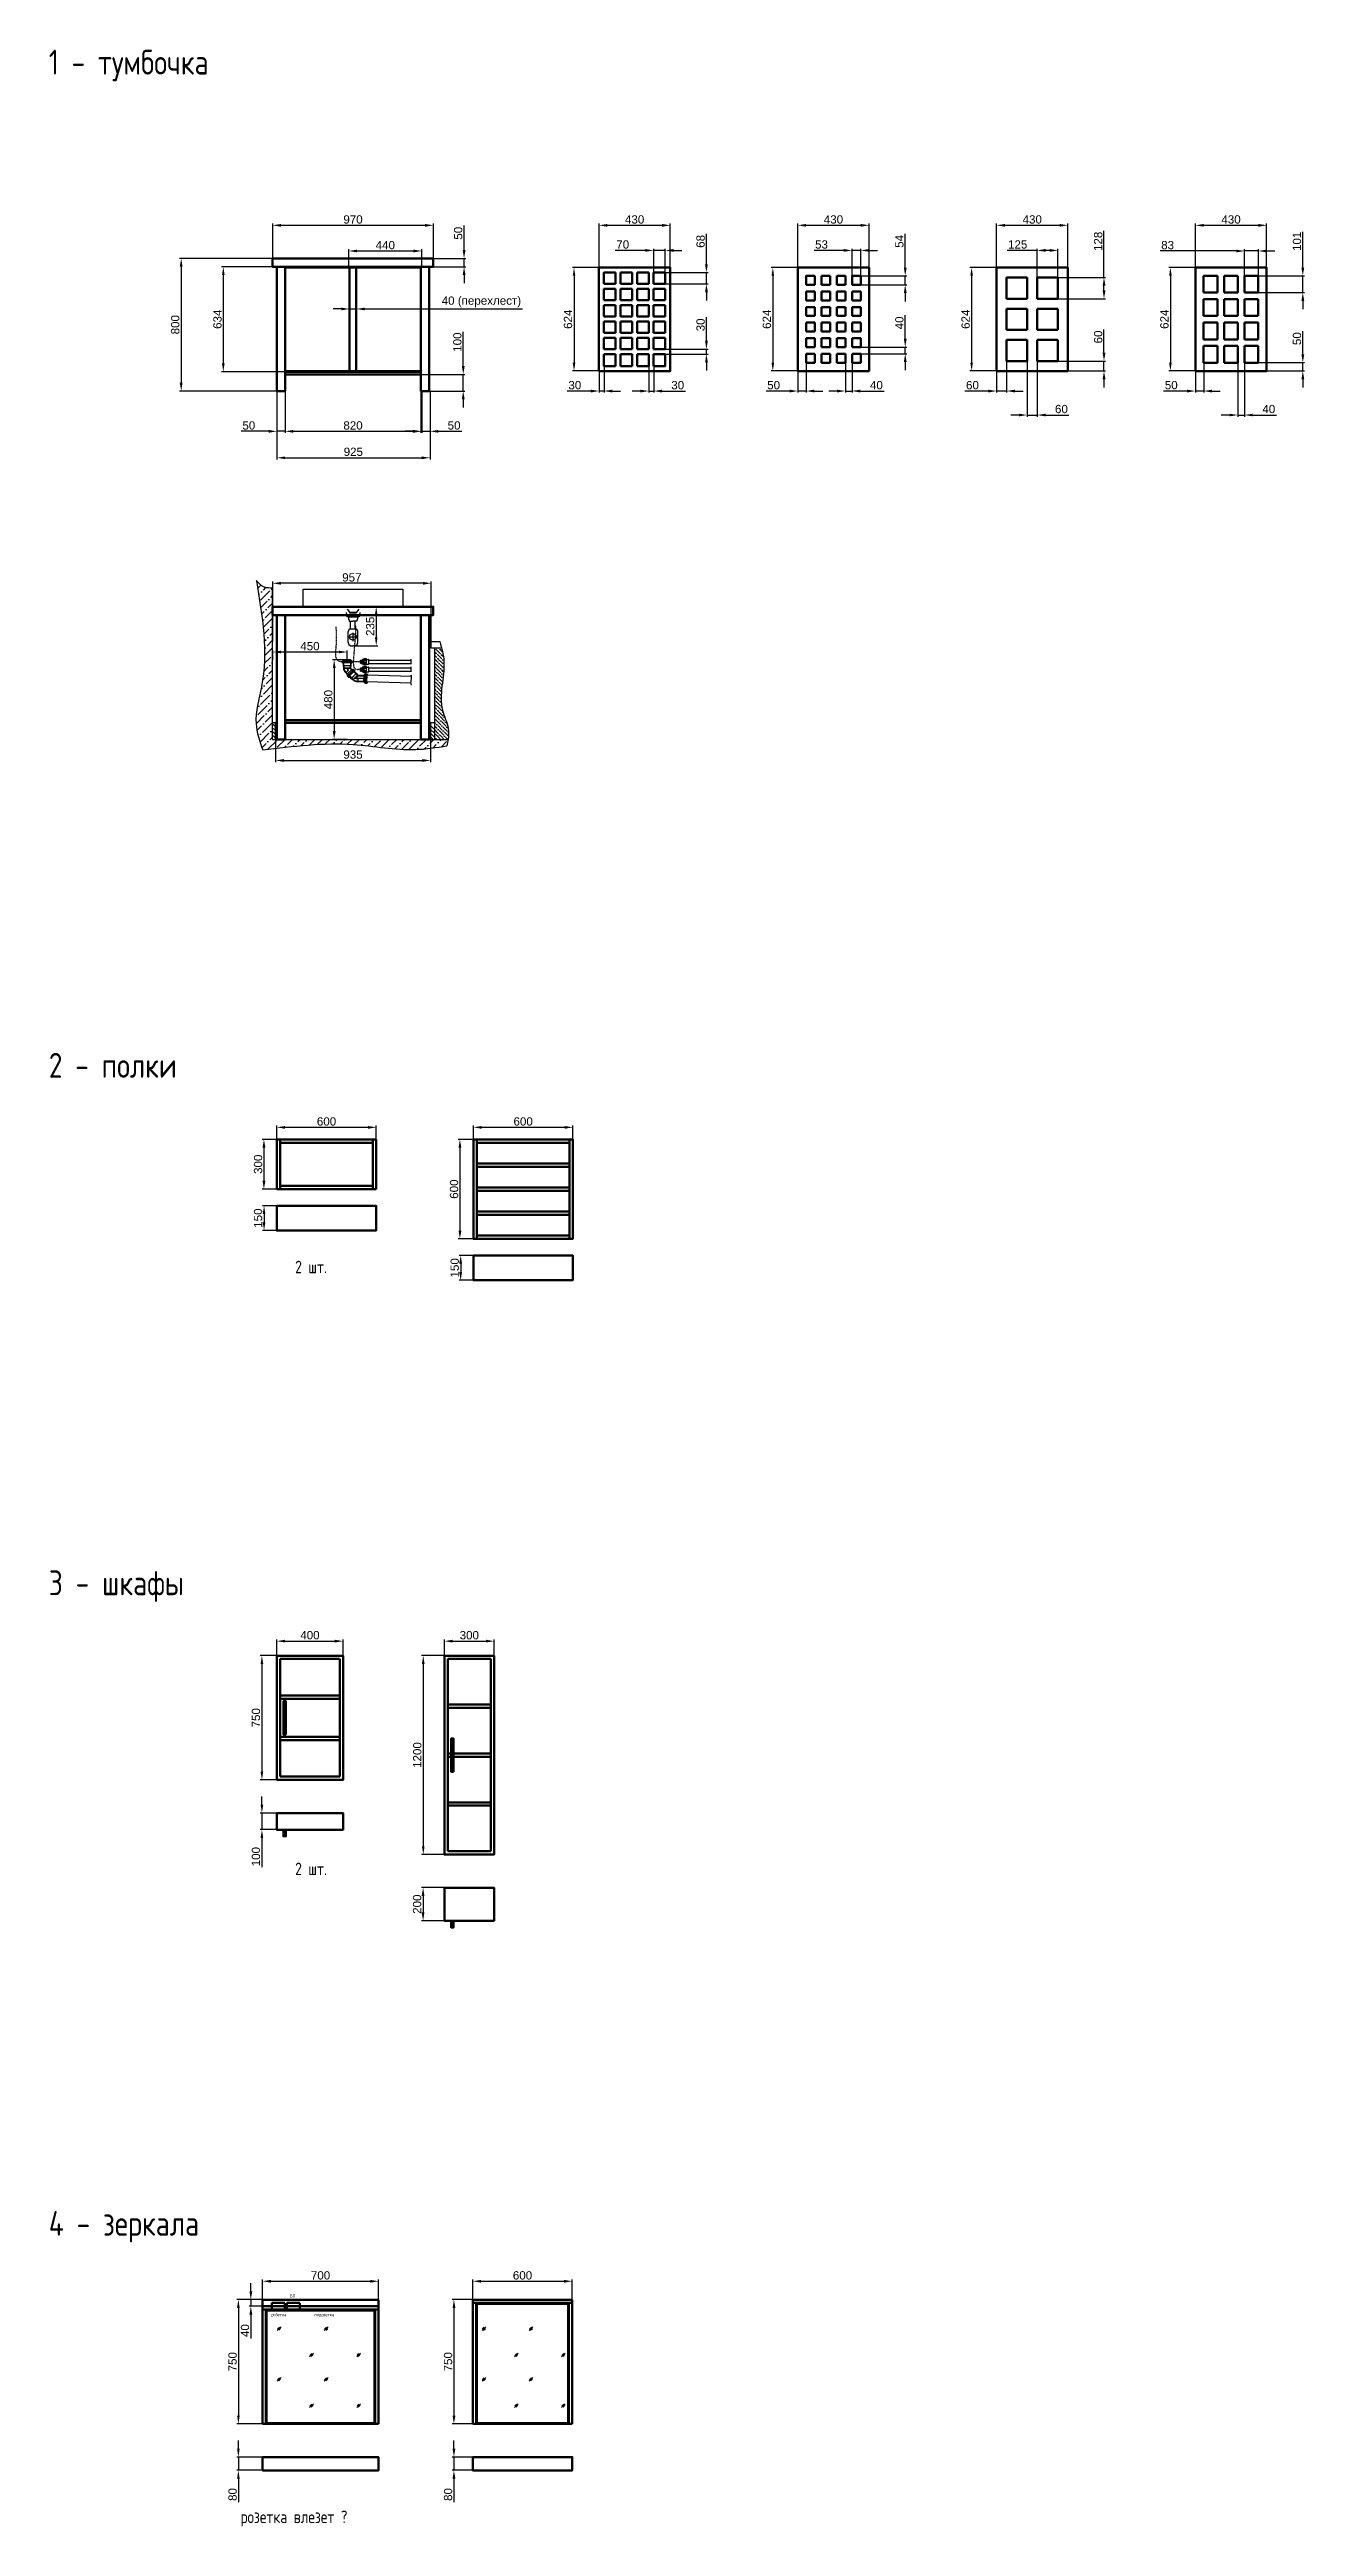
# Model space of a CAD drawing. Header units: millimetres. Extents: x 1656 to 9231, y -9236 to 5710.
import ezdxf

# ---------------------------------------------------------------- set-up
doc = ezdxf.new("R2010")
doc.units = ezdxf.units.MM
doc.linetypes.add('ACAD_ISO02W100', pattern=[15, 12, -3])
doc.linetypes.add('DASHDOT', pattern=[25.4, 12.7, -6.35, 0, -6.35])
doc.layers.add('01 Черновое', color=254, linetype='Continuous')
doc.styles.add('awcad.labels', font='eskd.shx')
doc.styles.get("Standard").update_dxf_attribs({"font": 'arial.ttf'})
doc.dimstyles.new('ISO-25', dxfattribs={"dimtxt": 2.5, "dimasz": 2.5, "dimexe": 1.25, "dimexo": 0.625, "dimtad": 1, "dimtxsty": 'Standard', "dimcen": 2.5, "dimadec": 0, "dimazin": 0, "dimtfac": 1, "dimtmove": 0, "dimatfit": 3, "dimfxl": 1, "dimarcsym": 0})

msp = doc.modelspace()

# ---------------------------------------------------------------- texts
at = {"style": 'awcad.labels'}
for s, height, p in [('1 - тумбочка', 150, (1651.7, 5559.5)), ('2 - полки', 150, (1651.7, -494)), ('2 шт.', 75, (3138.4, -1673.2)), ('3 - шкафы', 150, (1651.7, -3616.7)), ('2 шт.', 75, (3138.4, -5305.3)), ('4 - зеркала', 150, (1651.7, -7481.5)), ('БП', 20, (3107.2, -7854.6)), ('розетка', 20, (2995, -7967.2)), ('подсветка', 20, (3254.9, -7967.2))]:
    msp.add_text(s, height=height, dxfattribs=at).set_placement(p)
at = {"color": 1, "style": 'awcad.labels'}
msp.add_text('розетка влезет ?', height=75, dxfattribs=at).set_placement((2809, -9215.5))

# ---------------------------------------------------------------- blocks, each defined once
blk = doc.blocks.new('*D3')
at = {"color": 0, "lineweight": -2, "transparency": 16777216}
for p, q in [((3463, 4395), (3463, 4505)), ((3513, 4495), (3853, 4495)), ((3903, 4395), (3903, 4505))]:
    blk.add_line(p, q, dxfattribs=at)
at = {"color": 0, "transparency": 16777216}
for points in [[(3513, 4503), (3513, 4486), (3463, 4495)], [(3853, 4503), (3853, 4486), (3903, 4495)]]:
    blk.add_solid(points, dxfattribs=at)
at = {"layer": 'Defpoints', "color": 0, "transparency": 16777216}
for p in [(3903, 4495), (3463, 4395), (3903, 4395)]:
    blk.add_point(p, dxfattribs=at)
at = {"color": 0, "transparency": 16777216, "insert": (3683, 4530), "char_height": 50, "attachment_point": 5}
blk.add_mtext('440', dxfattribs=at)
blk = doc.blocks.new('*D6')
at = {"color": 0, "lineweight": -2, "transparency": 16777216}
for p, q in [((3078, 3771), (3078, 3397)), ((3898, 3771), (3898, 3397)), ((3128, 3407), (3848, 3407))]:
    blk.add_line(p, q, dxfattribs=at)
at = {"color": 0, "transparency": 16777216}
for points in [[(3128, 3415), (3128, 3398), (3078, 3407)], [(3848, 3415), (3848, 3398), (3898, 3407)]]:
    blk.add_solid(points, dxfattribs=at)
at = {"layer": 'Defpoints', "color": 0, "transparency": 16777216}
for p in [(3078, 3771), (3898, 3771), (3898, 3407)]:
    blk.add_point(p, dxfattribs=at)
at = {"color": 0, "transparency": 16777216, "insert": (3488, 3442), "char_height": 50, "attachment_point": 5}
blk.add_mtext('820', dxfattribs=at)
blk = doc.blocks.new('*D9')
at = {"color": 0, "lineweight": -2, "transparency": 16777216}
for p, q in [((3418, 4145), (3368, 4145)), ((3468, 4083), (3468, 4155)), ((3468, 4145), (3508, 4145)), ((3508, 4083), (3508, 4155)), ((3558, 4145), (4511, 4145))]:
    blk.add_line(p, q, dxfattribs=at)
at = {"color": 0, "transparency": 16777216}
for points in [[(3418, 4153), (3418, 4137), (3468, 4145)], [(3558, 4153), (3558, 4137), (3508, 4145)]]:
    blk.add_solid(points, dxfattribs=at)
at = {"layer": 'Defpoints', "color": 0, "transparency": 16777216}
for p in [(3468, 4083), (3508, 4145), (3508, 4083)]:
    blk.add_point(p, dxfattribs=at)
at = {"color": 0, "transparency": 16777216, "insert": (4263, 4188), "char_height": 50, "attachment_point": 5}
blk.add_mtext('40 (перехлест)', dxfattribs=at)
blk = doc.blocks.new('*D12')
at = {"color": 0, "lineweight": -2, "transparency": 16777216}
for p, q in [((3073, 4400), (2695, 4400)), ((2705, 4350), (2705, 3816)), ((3073, 3766), (2695, 3766))]:
    blk.add_line(p, q, dxfattribs=at)
at = {"color": 0, "transparency": 16777216}
for points in [[(2697, 4350), (2713, 4350), (2705, 4400)], [(2697, 3816), (2713, 3816), (2705, 3766)]]:
    blk.add_solid(points, dxfattribs=at)
at = {"layer": 'Defpoints', "color": 0, "transparency": 16777216}
for p in [(3073, 4400), (2705, 3766), (3073, 3766)]:
    blk.add_point(p, dxfattribs=at)
at = {"color": 0, "transparency": 16777216, "insert": (2670, 4083), "char_height": 50, "attachment_point": 5, "rotation": 90}
blk.add_mtext('634', dxfattribs=at)
blk = doc.blocks.new('*D15')
at = {"color": 0, "lineweight": -2, "transparency": 16777216}
for p, q in [((3003, 4450), (3003, 4660)), ((3053, 4650), (3923, 4650)), ((3973, 4450), (3973, 4660))]:
    blk.add_line(p, q, dxfattribs=at)
at = {"color": 0, "transparency": 16777216}
for points in [[(3053, 4658), (3053, 4641), (3003, 4650)], [(3923, 4658), (3923, 4641), (3973, 4650)]]:
    blk.add_solid(points, dxfattribs=at)
at = {"layer": 'Defpoints', "color": 0, "transparency": 16777216}
for p in [(3973, 4650), (3003, 4450), (3973, 4450)]:
    blk.add_point(p, dxfattribs=at)
at = {"color": 0, "transparency": 16777216, "insert": (3488, 4685), "char_height": 50, "attachment_point": 5}
blk.add_mtext('970', dxfattribs=at)
blk = doc.blocks.new('*D18')
at = {"color": 0, "lineweight": -2, "transparency": 16777216}
for p, q in [((3003, 4450), (2441, 4450)), ((2451, 4400), (2451, 3700)), ((3028, 3650), (2441, 3650))]:
    blk.add_line(p, q, dxfattribs=at)
at = {"color": 0, "transparency": 16777216}
for points in [[(2442, 4400), (2459, 4400), (2451, 4450)], [(2442, 3700), (2459, 3700), (2451, 3650)]]:
    blk.add_solid(points, dxfattribs=at)
at = {"layer": 'Defpoints', "color": 0, "transparency": 16777216}
for p in [(3003, 4450), (2451, 3650), (3028, 3650)]:
    blk.add_point(p, dxfattribs=at)
at = {"color": 0, "transparency": 16777216, "insert": (2415, 4050), "char_height": 50, "attachment_point": 5, "rotation": 90}
blk.add_mtext('800', dxfattribs=at)
blk = doc.blocks.new('*D21')
at = {"color": 0, "lineweight": -2, "transparency": 16777216}
for p, q in [((4153, 3800), (4153, 4008)), ((3898, 3750), (4163, 3750)), ((4153, 3650), (4153, 3750)), ((3898, 3650), (4163, 3650)), ((4153, 3600), (4153, 3550))]:
    blk.add_line(p, q, dxfattribs=at)
at = {"color": 0, "transparency": 16777216}
for points in [[(4145, 3800), (4162, 3800), (4153, 3750)], [(4145, 3600), (4162, 3600), (4153, 3650)]]:
    blk.add_solid(points, dxfattribs=at)
at = {"layer": 'Defpoints', "color": 0, "transparency": 16777216}
for p in [(3898, 3750), (3898, 3650), (4153, 3650)]:
    blk.add_point(p, dxfattribs=at)
at = {"color": 0, "transparency": 16777216, "insert": (4118, 3945), "char_height": 50, "attachment_point": 5, "rotation": 90}
blk.add_mtext('100', dxfattribs=at)
blk = doc.blocks.new('*D24')
at = {"color": 0, "lineweight": -2, "transparency": 16777216}
for p, q in [((4158, 4500), (4158, 4648)), ((3973, 4450), (4168, 4450)), ((3973, 4400), (4168, 4400)), ((4158, 4400), (4158, 4450)), ((4158, 4350), (4158, 4300))]:
    blk.add_line(p, q, dxfattribs=at)
at = {"color": 0, "transparency": 16777216}
for points in [[(4150, 4500), (4167, 4500), (4158, 4450)], [(4150, 4350), (4167, 4350), (4158, 4400)]]:
    blk.add_solid(points, dxfattribs=at)
at = {"layer": 'Defpoints', "color": 0, "transparency": 16777216}
for p in [(3973, 4450), (3973, 4400), (4158, 4400)]:
    blk.add_point(p, dxfattribs=at)
at = {"color": 0, "transparency": 16777216, "insert": (4123, 4602), "char_height": 50, "attachment_point": 5, "rotation": 90}
blk.add_mtext('50', dxfattribs=at)
blk = doc.blocks.new('*D27')
at = {"color": 0, "lineweight": -2, "transparency": 16777216}
for p, q in [((3028, 3650), (3028, 3397)), ((3078, 3650), (3078, 3397)), ((2978, 3407), (2813, 3407)), ((3078, 3407), (3028, 3407)), ((3128, 3407), (3178, 3407))]:
    blk.add_line(p, q, dxfattribs=at)
at = {"color": 0, "transparency": 16777216}
for points in [[(2978, 3415), (2978, 3398), (3028, 3407)], [(3128, 3415), (3128, 3398), (3078, 3407)]]:
    blk.add_solid(points, dxfattribs=at)
at = {"layer": 'Defpoints', "color": 0, "transparency": 16777216}
for p in [(3028, 3650), (3078, 3650), (3078, 3407)]:
    blk.add_point(p, dxfattribs=at)
at = {"color": 0, "transparency": 16777216, "insert": (2859, 3442), "char_height": 50, "attachment_point": 5}
blk.add_mtext('50', dxfattribs=at)
blk = doc.blocks.new('*D30')
at = {"color": 0, "lineweight": -2, "transparency": 16777216}
for p, q in [((3903, 3650), (3903, 3397)), ((3953, 3650), (3953, 3397)), ((3853, 3407), (3803, 3407)), ((3903, 3407), (3953, 3407)), ((4003, 3407), (4144, 3407))]:
    blk.add_line(p, q, dxfattribs=at)
at = {"color": 0, "transparency": 16777216}
for points in [[(3853, 3415), (3853, 3398), (3903, 3407)], [(4003, 3415), (4003, 3398), (3953, 3407)]]:
    blk.add_solid(points, dxfattribs=at)
at = {"layer": 'Defpoints', "color": 0, "transparency": 16777216}
for p in [(3903, 3650), (3953, 3650), (3953, 3407)]:
    blk.add_point(p, dxfattribs=at)
at = {"color": 0, "transparency": 16777216, "insert": (4098, 3442), "char_height": 50, "attachment_point": 5}
blk.add_mtext('50', dxfattribs=at)
blk = doc.blocks.new('*D33')
at = {"color": 0, "lineweight": -2, "transparency": 16777216}
for p, q in [((3028, 3650), (3028, 3237)), ((3953, 3650), (3953, 3237)), ((3078, 3247), (3903, 3247))]:
    blk.add_line(p, q, dxfattribs=at)
at = {"color": 0, "transparency": 16777216}
for points in [[(3078, 3255), (3078, 3239), (3028, 3247)], [(3903, 3255), (3903, 3239), (3953, 3247)]]:
    blk.add_solid(points, dxfattribs=at)
at = {"layer": 'Defpoints', "color": 0, "transparency": 16777216}
for p in [(3028, 3650), (3953, 3650), (3953, 3247)]:
    blk.add_point(p, dxfattribs=at)
at = {"color": 0, "transparency": 16777216, "insert": (3490, 3283), "char_height": 50, "attachment_point": 5}
blk.add_mtext('925', dxfattribs=at)
blk = doc.blocks.new('*D36')
at = {"color": 0, "lineweight": -2, "transparency": 16777216}
for p, q in [((4973, 4395), (4973, 4660)), ((5023, 4650), (5353, 4650)), ((5403, 4395), (5403, 4660))]:
    blk.add_line(p, q, dxfattribs=at)
at = {"color": 0, "transparency": 16777216}
for points in [[(5023, 4658), (5023, 4641), (4973, 4650)], [(5353, 4658), (5353, 4641), (5403, 4650)]]:
    blk.add_solid(points, dxfattribs=at)
at = {"layer": 'Defpoints', "color": 0, "transparency": 16777216}
for p in [(5403, 4650), (4973, 4395), (5403, 4395)]:
    blk.add_point(p, dxfattribs=at)
at = {"color": 0, "transparency": 16777216, "insert": (5188, 4685), "char_height": 50, "attachment_point": 5}
blk.add_mtext('430', dxfattribs=at)
blk = doc.blocks.new('*D39')
at = {"color": 0, "lineweight": -2, "transparency": 16777216}
for p, q in [((4973, 4395), (4812, 4395)), ((4822, 4345), (4822, 3821)), ((4973, 3771), (4812, 3771))]:
    blk.add_line(p, q, dxfattribs=at)
at = {"color": 0, "transparency": 16777216}
for points in [[(4814, 4345), (4830, 4345), (4822, 4395)], [(4814, 3821), (4830, 3821), (4822, 3771)]]:
    blk.add_solid(points, dxfattribs=at)
at = {"layer": 'Defpoints', "color": 0, "transparency": 16777216}
for p in [(4973, 4395), (4822, 3771), (4973, 3771)]:
    blk.add_point(p, dxfattribs=at)
at = {"color": 0, "transparency": 16777216, "insert": (4786, 4083), "char_height": 50, "attachment_point": 5, "rotation": 90}
blk.add_mtext('624', dxfattribs=at)
blk = doc.blocks.new('*D42')
at = {"color": 0, "lineweight": -2, "transparency": 16777216}
for p, q in [((5621, 4415), (5621, 4599)), ((5373, 4365), (5631, 4365)), ((5621, 4296), (5621, 4365)), ((5373, 4296), (5631, 4296)), ((5621, 4246), (5621, 4196))]:
    blk.add_line(p, q, dxfattribs=at)
at = {"color": 0, "transparency": 16777216}
for points in [[(5613, 4415), (5630, 4415), (5621, 4365)], [(5613, 4246), (5630, 4246), (5621, 4296)]]:
    blk.add_solid(points, dxfattribs=at)
at = {"layer": 'Defpoints', "color": 0, "transparency": 16777216}
for p in [(5373, 4365), (5373, 4296), (5621, 4296)]:
    blk.add_point(p, dxfattribs=at)
at = {"color": 0, "transparency": 16777216, "insert": (5586, 4553), "char_height": 50, "attachment_point": 5, "rotation": 90}
blk.add_mtext('68', dxfattribs=at)
blk = doc.blocks.new('*D45')
at = {"color": 0, "lineweight": -2, "transparency": 16777216}
for p, q in [((5253, 4498), (5071, 4498)), ((5303, 4365), (5303, 4508)), ((5373, 4498), (5303, 4498)), ((5373, 4365), (5373, 4508)), ((5423, 4498), (5473, 4498))]:
    blk.add_line(p, q, dxfattribs=at)
at = {"color": 0, "transparency": 16777216}
for points in [[(5253, 4507), (5253, 4490), (5303, 4498)], [(5423, 4507), (5423, 4490), (5373, 4498)]]:
    blk.add_solid(points, dxfattribs=at)
at = {"layer": 'Defpoints', "color": 0, "transparency": 16777216}
for p in [(5373, 4498), (5303, 4365), (5373, 4365)]:
    blk.add_point(p, dxfattribs=at)
at = {"color": 0, "transparency": 16777216, "insert": (5116, 4534), "char_height": 50, "attachment_point": 5}
blk.add_mtext('70', dxfattribs=at)
blk = doc.blocks.new('*D48')
at = {"color": 0, "lineweight": -2, "transparency": 16777216}
for p, q in [((5273, 3801), (5273, 3640)), ((5303, 3801), (5303, 3640)), ((5223, 3650), (5173, 3650)), ((5273, 3650), (5303, 3650)), ((5353, 3650), (5494, 3650))]:
    blk.add_line(p, q, dxfattribs=at)
at = {"color": 0, "transparency": 16777216}
for points in [[(5223, 3658), (5223, 3641), (5273, 3650)], [(5353, 3658), (5353, 3641), (5303, 3650)]]:
    blk.add_solid(points, dxfattribs=at)
at = {"layer": 'Defpoints', "color": 0, "transparency": 16777216}
for p in [(5273, 3801), (5303, 3801), (5303, 3650)]:
    blk.add_point(p, dxfattribs=at)
at = {"color": 0, "transparency": 16777216, "insert": (5448, 3685), "char_height": 50, "attachment_point": 5}
blk.add_mtext('30', dxfattribs=at)
blk = doc.blocks.new('*D51')
at = {"color": 0, "lineweight": -2, "transparency": 16777216}
for p, q in [((5621, 3953), (5621, 4095)), ((5373, 3903), (5631, 3903)), ((5621, 3873), (5621, 3903)), ((5373, 3873), (5631, 3873)), ((5621, 3823), (5621, 3773))]:
    blk.add_line(p, q, dxfattribs=at)
at = {"color": 0, "transparency": 16777216}
for points in [[(5613, 3953), (5630, 3953), (5621, 3903)], [(5613, 3823), (5630, 3823), (5621, 3873)]]:
    blk.add_solid(points, dxfattribs=at)
at = {"layer": 'Defpoints', "color": 0, "transparency": 16777216}
for p in [(5373, 3903), (5621, 3903), (5373, 3873)]:
    blk.add_point(p, dxfattribs=at)
at = {"color": 0, "transparency": 16777216, "insert": (5586, 4049), "char_height": 50, "attachment_point": 5, "rotation": 90}
blk.add_mtext('30', dxfattribs=at)
blk = doc.blocks.new('*D54')
at = {"color": 0, "lineweight": -2, "transparency": 16777216}
for p, q in [((4973, 3771), (4973, 3640)), ((5003, 3801), (5003, 3640)), ((4923, 3650), (4781, 3650)), ((5003, 3650), (4973, 3650)), ((5053, 3650), (5103, 3650))]:
    blk.add_line(p, q, dxfattribs=at)
at = {"color": 0, "transparency": 16777216}
for points in [[(4923, 3658), (4923, 3641), (4973, 3650)], [(5053, 3658), (5053, 3641), (5003, 3650)]]:
    blk.add_solid(points, dxfattribs=at)
at = {"layer": 'Defpoints', "color": 0, "transparency": 16777216}
for p in [(4973, 3771), (5003, 3801), (4973, 3650)]:
    blk.add_point(p, dxfattribs=at)
at = {"color": 0, "transparency": 16777216, "insert": (4827, 3685), "char_height": 50, "attachment_point": 5}
blk.add_mtext('30', dxfattribs=at)
blk = doc.blocks.new('*D57')
at = {"color": 0, "lineweight": -2, "transparency": 16777216}
for p, q in [((3021, 1548), (3021, 1411)), ((3956, 1548), (3956, 1411)), ((3071, 1421), (3906, 1421))]:
    blk.add_line(p, q, dxfattribs=at)
at = {"color": 0, "transparency": 16777216}
for points in [[(3071, 1429), (3071, 1412), (3021, 1421)], [(3906, 1429), (3906, 1412), (3956, 1421)]]:
    blk.add_solid(points, dxfattribs=at)
at = {"layer": 'Defpoints', "color": 0, "transparency": 16777216}
for p in [(3021, 1548), (3956, 1548), (3956, 1421)]:
    blk.add_point(p, dxfattribs=at)
at = {"color": 0, "transparency": 16777216, "insert": (3488, 1456), "char_height": 50, "attachment_point": 5}
blk.add_mtext('935', dxfattribs=at)
blk = doc.blocks.new('*D63')
at = {"color": 0, "lineweight": -2, "transparency": 16777216}
for p, q in [((6173, 4395), (6173, 4660)), ((6223, 4650), (6553, 4650)), ((6603, 4395), (6603, 4660))]:
    blk.add_line(p, q, dxfattribs=at)
at = {"color": 0, "transparency": 16777216}
for points in [[(6223, 4658), (6223, 4641), (6173, 4650)], [(6553, 4658), (6553, 4641), (6603, 4650)]]:
    blk.add_solid(points, dxfattribs=at)
at = {"layer": 'Defpoints', "color": 0, "transparency": 16777216}
for p in [(6603, 4650), (6173, 4395), (6603, 4395)]:
    blk.add_point(p, dxfattribs=at)
at = {"color": 0, "transparency": 16777216, "insert": (6388, 4685), "char_height": 50, "attachment_point": 5}
blk.add_mtext('430', dxfattribs=at)
blk = doc.blocks.new('*D66')
at = {"color": 0, "lineweight": -2, "transparency": 16777216}
for p, q in [((6173, 4395), (6012, 4395)), ((6022, 4345), (6022, 3821)), ((6173, 3771), (6012, 3771))]:
    blk.add_line(p, q, dxfattribs=at)
at = {"color": 0, "transparency": 16777216}
for points in [[(6014, 4345), (6030, 4345), (6022, 4395)], [(6014, 3821), (6030, 3821), (6022, 3771)]]:
    blk.add_solid(points, dxfattribs=at)
at = {"layer": 'Defpoints', "color": 0, "transparency": 16777216}
for p in [(6173, 4395), (6022, 3771), (6173, 3771)]:
    blk.add_point(p, dxfattribs=at)
at = {"color": 0, "transparency": 16777216, "insert": (5986, 4083), "char_height": 50, "attachment_point": 5, "rotation": 90}
blk.add_mtext('624', dxfattribs=at)
blk = doc.blocks.new('*D69')
at = {"color": 0, "lineweight": -2, "transparency": 16777216}
for p, q in [((6821, 4395), (6821, 4599)), ((6553, 4345), (6831, 4345)), ((6821, 4291), (6821, 4345)), ((6553, 4291), (6831, 4291)), ((6821, 4241), (6821, 4191))]:
    blk.add_line(p, q, dxfattribs=at)
at = {"color": 0, "transparency": 16777216}
for points in [[(6813, 4395), (6830, 4395), (6821, 4345)], [(6813, 4241), (6830, 4241), (6821, 4291)]]:
    blk.add_solid(points, dxfattribs=at)
at = {"layer": 'Defpoints', "color": 0, "transparency": 16777216}
for p in [(6553, 4345), (6553, 4291), (6821, 4291)]:
    blk.add_point(p, dxfattribs=at)
at = {"color": 0, "transparency": 16777216, "insert": (6786, 4553), "char_height": 50, "attachment_point": 5, "rotation": 90}
blk.add_mtext('54', dxfattribs=at)
blk = doc.blocks.new('*D72')
at = {"color": 0, "lineweight": -2, "transparency": 16777216}
for p, q in [((6450, 4498), (6271, 4498)), ((6500, 4345), (6500, 4508)), ((6553, 4498), (6500, 4498)), ((6553, 4345), (6553, 4508)), ((6603, 4498), (6653, 4498))]:
    blk.add_line(p, q, dxfattribs=at)
at = {"color": 0, "transparency": 16777216}
for points in [[(6450, 4507), (6450, 4490), (6500, 4498)], [(6603, 4507), (6603, 4490), (6553, 4498)]]:
    blk.add_solid(points, dxfattribs=at)
at = {"layer": 'Defpoints', "color": 0, "transparency": 16777216}
for p in [(6553, 4498), (6500, 4345), (6553, 4345)]:
    blk.add_point(p, dxfattribs=at)
at = {"color": 0, "transparency": 16777216, "insert": (6316, 4534), "char_height": 50, "attachment_point": 5}
blk.add_mtext('53', dxfattribs=at)
blk = doc.blocks.new('*D75')
at = {"color": 0, "lineweight": -2, "transparency": 16777216}
for p, q in [((6460, 3821), (6460, 3640)), ((6500, 3821), (6500, 3640)), ((6410, 3650), (6360, 3650)), ((6460, 3650), (6500, 3650)), ((6550, 3650), (6694, 3650))]:
    blk.add_line(p, q, dxfattribs=at)
at = {"color": 0, "transparency": 16777216}
for points in [[(6410, 3658), (6410, 3641), (6460, 3650)], [(6550, 3658), (6550, 3641), (6500, 3650)]]:
    blk.add_solid(points, dxfattribs=at)
at = {"layer": 'Defpoints', "color": 0, "transparency": 16777216}
for p in [(6460, 3821), (6500, 3821), (6500, 3650)]:
    blk.add_point(p, dxfattribs=at)
at = {"color": 0, "transparency": 16777216, "insert": (6647, 3685), "char_height": 50, "attachment_point": 5}
blk.add_mtext('40', dxfattribs=at)
blk = doc.blocks.new('*D78')
at = {"color": 0, "lineweight": -2, "transparency": 16777216}
for p, q in [((6821, 3965), (6821, 4108)), ((6553, 3915), (6831, 3915)), ((6821, 3875), (6821, 3915)), ((6553, 3875), (6831, 3875)), ((6821, 3825), (6821, 3775))]:
    blk.add_line(p, q, dxfattribs=at)
at = {"color": 0, "transparency": 16777216}
for points in [[(6813, 3965), (6830, 3965), (6821, 3915)], [(6813, 3825), (6830, 3825), (6821, 3875)]]:
    blk.add_solid(points, dxfattribs=at)
at = {"layer": 'Defpoints', "color": 0, "transparency": 16777216}
for p in [(6553, 3915), (6821, 3915), (6553, 3875)]:
    blk.add_point(p, dxfattribs=at)
at = {"color": 0, "transparency": 16777216, "insert": (6786, 4061), "char_height": 50, "attachment_point": 5, "rotation": 90}
blk.add_mtext('40', dxfattribs=at)
blk = doc.blocks.new('*D81')
at = {"color": 0, "lineweight": -2, "transparency": 16777216}
for p, q in [((6173, 3771), (6173, 3640)), ((6223, 3821), (6223, 3640)), ((6123, 3650), (5981, 3650)), ((6223, 3650), (6173, 3650)), ((6273, 3650), (6323, 3650))]:
    blk.add_line(p, q, dxfattribs=at)
at = {"color": 0, "transparency": 16777216}
for points in [[(6123, 3658), (6123, 3641), (6173, 3650)], [(6273, 3658), (6273, 3641), (6223, 3650)]]:
    blk.add_solid(points, dxfattribs=at)
at = {"layer": 'Defpoints', "color": 0, "transparency": 16777216}
for p in [(6173, 3771), (6223, 3821), (6173, 3650)]:
    blk.add_point(p, dxfattribs=at)
at = {"color": 0, "transparency": 16777216, "insert": (6027, 3685), "char_height": 50, "attachment_point": 5}
blk.add_mtext('50', dxfattribs=at)
blk = doc.blocks.new('*D84')
at = {"color": 0, "lineweight": -2, "transparency": 16777216}
for p, q in [((7373, 4395), (7373, 4660)), ((7423, 4650), (7753, 4650)), ((7803, 4395), (7803, 4660))]:
    blk.add_line(p, q, dxfattribs=at)
at = {"color": 0, "transparency": 16777216}
for points in [[(7423, 4658), (7423, 4641), (7373, 4650)], [(7753, 4658), (7753, 4641), (7803, 4650)]]:
    blk.add_solid(points, dxfattribs=at)
at = {"layer": 'Defpoints', "color": 0, "transparency": 16777216}
for p in [(7803, 4650), (7373, 4395), (7803, 4395)]:
    blk.add_point(p, dxfattribs=at)
at = {"color": 0, "transparency": 16777216, "insert": (7588, 4685), "char_height": 50, "attachment_point": 5}
blk.add_mtext('430', dxfattribs=at)
blk = doc.blocks.new('*D87')
at = {"color": 0, "lineweight": -2, "transparency": 16777216}
for p, q in [((7373, 4395), (7212, 4395)), ((7222, 4345), (7222, 3821)), ((7373, 3771), (7212, 3771))]:
    blk.add_line(p, q, dxfattribs=at)
at = {"color": 0, "transparency": 16777216}
for points in [[(7214, 4345), (7230, 4345), (7222, 4395)], [(7214, 3821), (7230, 3821), (7222, 3771)]]:
    blk.add_solid(points, dxfattribs=at)
at = {"layer": 'Defpoints', "color": 0, "transparency": 16777216}
for p in [(7373, 4395), (7222, 3771), (7373, 3771)]:
    blk.add_point(p, dxfattribs=at)
at = {"color": 0, "transparency": 16777216, "insert": (7186, 4083), "char_height": 50, "attachment_point": 5, "rotation": 90}
blk.add_mtext('624', dxfattribs=at)
blk = doc.blocks.new('*D90')
at = {"color": 0, "lineweight": -2, "transparency": 16777216}
for p, q in [((8021, 4335), (8021, 4616)), ((7743, 4335), (8031, 4335)), ((7743, 4207), (8031, 4207)), ((8021, 4257), (8021, 4285))]:
    blk.add_line(p, q, dxfattribs=at)
at = {"color": 0, "transparency": 16777216}
for points in [[(8013, 4285), (8030, 4285), (8021, 4335)], [(8013, 4257), (8030, 4257), (8021, 4207)]]:
    blk.add_solid(points, dxfattribs=at)
at = {"layer": 'Defpoints', "color": 0, "transparency": 16777216}
for p in [(7743, 4335), (7743, 4207), (8021, 4207)]:
    blk.add_point(p, dxfattribs=at)
at = {"color": 0, "transparency": 16777216, "insert": (7986, 4553), "char_height": 50, "attachment_point": 5, "rotation": 90}
blk.add_mtext('128', dxfattribs=at)
blk = doc.blocks.new('*D93')
at = {"color": 0, "lineweight": -2, "transparency": 16777216}
for p, q in [((7618, 4498), (7437, 4498)), ((7618, 4335), (7618, 4508)), ((7693, 4498), (7668, 4498)), ((7743, 4335), (7743, 4508))]:
    blk.add_line(p, q, dxfattribs=at)
at = {"color": 0, "transparency": 16777216}
for points in [[(7668, 4507), (7668, 4490), (7618, 4498)], [(7693, 4507), (7693, 4490), (7743, 4498)]]:
    blk.add_solid(points, dxfattribs=at)
at = {"layer": 'Defpoints', "color": 0, "transparency": 16777216}
for p in [(7743, 4498), (7618, 4335), (7743, 4335)]:
    blk.add_point(p, dxfattribs=at)
at = {"color": 0, "transparency": 16777216, "insert": (7500, 4534), "char_height": 50, "attachment_point": 5}
blk.add_mtext('125', dxfattribs=at)
blk = doc.blocks.new('*D96')
at = {"color": 0, "lineweight": -2, "transparency": 16777216}
for p, q in [((7558, 3831), (7558, 3495)), ((7618, 3831), (7618, 3495)), ((7508, 3505), (7458, 3505)), ((7558, 3505), (7618, 3505)), ((7668, 3505), (7809, 3505))]:
    blk.add_line(p, q, dxfattribs=at)
at = {"color": 0, "transparency": 16777216}
for points in [[(7508, 3513), (7508, 3497), (7558, 3505)], [(7668, 3513), (7668, 3497), (7618, 3505)]]:
    blk.add_solid(points, dxfattribs=at)
at = {"layer": 'Defpoints', "color": 0, "transparency": 16777216}
for p in [(7558, 3831), (7618, 3831), (7618, 3505)]:
    blk.add_point(p, dxfattribs=at)
at = {"color": 0, "transparency": 16777216, "insert": (7764, 3541), "char_height": 50, "attachment_point": 5}
blk.add_mtext('60', dxfattribs=at)
blk = doc.blocks.new('*D99')
at = {"color": 0, "lineweight": -2, "transparency": 16777216}
for p, q in [((8021, 3881), (8021, 4022)), ((7743, 3831), (8031, 3831)), ((7803, 3771), (8031, 3771)), ((8021, 3771), (8021, 3831)), ((8021, 3721), (8021, 3671))]:
    blk.add_line(p, q, dxfattribs=at)
at = {"color": 0, "transparency": 16777216}
for points in [[(8013, 3881), (8030, 3881), (8021, 3831)], [(8013, 3721), (8030, 3721), (8021, 3771)]]:
    blk.add_solid(points, dxfattribs=at)
at = {"layer": 'Defpoints', "color": 0, "transparency": 16777216}
for p in [(7743, 3831), (7803, 3771), (8021, 3831)]:
    blk.add_point(p, dxfattribs=at)
at = {"color": 0, "transparency": 16777216, "insert": (7986, 3976), "char_height": 50, "attachment_point": 5, "rotation": 90}
blk.add_mtext('60', dxfattribs=at)
blk = doc.blocks.new('*D102')
at = {"color": 0, "lineweight": -2, "transparency": 16777216}
for p, q in [((7373, 3771), (7373, 3640)), ((7433, 3831), (7433, 3640)), ((7323, 3650), (7181, 3650)), ((7433, 3650), (7373, 3650)), ((7483, 3650), (7533, 3650))]:
    blk.add_line(p, q, dxfattribs=at)
at = {"color": 0, "transparency": 16777216}
for points in [[(7323, 3658), (7323, 3641), (7373, 3650)], [(7483, 3658), (7483, 3641), (7433, 3650)]]:
    blk.add_solid(points, dxfattribs=at)
at = {"layer": 'Defpoints', "color": 0, "transparency": 16777216}
for p in [(7373, 3771), (7433, 3831), (7373, 3650)]:
    blk.add_point(p, dxfattribs=at)
at = {"color": 0, "transparency": 16777216, "insert": (7227, 3685), "char_height": 50, "attachment_point": 5}
blk.add_mtext('60', dxfattribs=at)
blk = doc.blocks.new('*D105')
at = {"color": 0, "lineweight": -2, "transparency": 16777216}
for p, q in [((8573, 4395), (8573, 4660)), ((8623, 4650), (8953, 4650)), ((9003, 4395), (9003, 4660))]:
    blk.add_line(p, q, dxfattribs=at)
at = {"color": 0, "transparency": 16777216}
for points in [[(8623, 4658), (8623, 4641), (8573, 4650)], [(8953, 4658), (8953, 4641), (9003, 4650)]]:
    blk.add_solid(points, dxfattribs=at)
at = {"layer": 'Defpoints', "color": 0, "transparency": 16777216}
for p in [(9003, 4650), (8573, 4395), (9003, 4395)]:
    blk.add_point(p, dxfattribs=at)
at = {"color": 0, "transparency": 16777216, "insert": (8788, 4685), "char_height": 50, "attachment_point": 5}
blk.add_mtext('430', dxfattribs=at)
blk = doc.blocks.new('*D108')
at = {"color": 0, "lineweight": -2, "transparency": 16777216}
for p, q in [((8573, 4395), (8412, 4395)), ((8422, 4345), (8422, 3821)), ((8573, 3771), (8412, 3771))]:
    blk.add_line(p, q, dxfattribs=at)
at = {"color": 0, "transparency": 16777216}
for points in [[(8414, 4345), (8430, 4345), (8422, 4395)], [(8414, 3821), (8430, 3821), (8422, 3771)]]:
    blk.add_solid(points, dxfattribs=at)
at = {"layer": 'Defpoints', "color": 0, "transparency": 16777216}
for p in [(8573, 4395), (8422, 3771), (8573, 3771)]:
    blk.add_point(p, dxfattribs=at)
at = {"color": 0, "transparency": 16777216, "insert": (8386, 4083), "char_height": 50, "attachment_point": 5, "rotation": 90}
blk.add_mtext('624', dxfattribs=at)
blk = doc.blocks.new('*D111')
at = {"color": 0, "lineweight": -2, "transparency": 16777216}
for p, q in [((9221, 4395), (9221, 4611)), ((8953, 4345), (9231, 4345)), ((9221, 4244), (9221, 4345)), ((8953, 4244), (9231, 4244)), ((9221, 4194), (9221, 4144))]:
    blk.add_line(p, q, dxfattribs=at)
at = {"color": 0, "transparency": 16777216}
for points in [[(9213, 4395), (9230, 4395), (9221, 4345)], [(9213, 4194), (9230, 4194), (9221, 4244)]]:
    blk.add_solid(points, dxfattribs=at)
at = {"layer": 'Defpoints', "color": 0, "transparency": 16777216}
for p in [(8953, 4345), (8953, 4244), (9221, 4244)]:
    blk.add_point(p, dxfattribs=at)
at = {"color": 0, "transparency": 16777216, "insert": (9186, 4553), "char_height": 50, "attachment_point": 5, "rotation": 90}
blk.add_mtext('101', dxfattribs=at)
blk = doc.blocks.new('*D114')
at = {"color": 0, "lineweight": -2, "transparency": 16777216}
for p, q in [((8819, 4495), (8360, 4495)), ((8869, 4345), (8869, 4505)), ((8953, 4495), (8869, 4495)), ((8953, 4345), (8953, 4505)), ((9003, 4495), (9053, 4495))]:
    blk.add_line(p, q, dxfattribs=at)
at = {"color": 0, "transparency": 16777216}
for points in [[(8819, 4503), (8819, 4486), (8869, 4495)], [(9003, 4503), (9003, 4486), (8953, 4495)]]:
    blk.add_solid(points, dxfattribs=at)
at = {"layer": 'Defpoints', "color": 0, "transparency": 16777216}
for p in [(8953, 4495), (8869, 4345), (8953, 4345)]:
    blk.add_point(p, dxfattribs=at)
at = {"color": 0, "transparency": 16777216, "insert": (8405, 4530), "char_height": 50, "attachment_point": 5}
blk.add_mtext('83', dxfattribs=at)
blk = doc.blocks.new('*D117')
at = {"color": 0, "lineweight": -2, "transparency": 16777216}
for p, q in [((8829, 3821), (8829, 3495)), ((8869, 3821), (8869, 3495)), ((8779, 3505), (8729, 3505)), ((8829, 3505), (8869, 3505)), ((8919, 3505), (9063, 3505))]:
    blk.add_line(p, q, dxfattribs=at)
at = {"color": 0, "transparency": 16777216}
for points in [[(8779, 3513), (8779, 3497), (8829, 3505)], [(8919, 3513), (8919, 3497), (8869, 3505)]]:
    blk.add_solid(points, dxfattribs=at)
at = {"layer": 'Defpoints', "color": 0, "transparency": 16777216}
for p in [(8829, 3821), (8869, 3821), (8869, 3505)]:
    blk.add_point(p, dxfattribs=at)
at = {"color": 0, "transparency": 16777216, "insert": (9016, 3541), "char_height": 50, "attachment_point": 5}
blk.add_mtext('40', dxfattribs=at)
blk = doc.blocks.new('*D120')
at = {"color": 0, "lineweight": -2, "transparency": 16777216}
for p, q in [((9221, 3871), (9221, 4012)), ((8953, 3821), (9231, 3821)), ((9003, 3771), (9231, 3771)), ((9221, 3771), (9221, 3821)), ((9221, 3721), (9221, 3671))]:
    blk.add_line(p, q, dxfattribs=at)
at = {"color": 0, "transparency": 16777216}
for points in [[(9213, 3871), (9230, 3871), (9221, 3821)], [(9213, 3721), (9230, 3721), (9221, 3771)]]:
    blk.add_solid(points, dxfattribs=at)
at = {"layer": 'Defpoints', "color": 0, "transparency": 16777216}
for p in [(8953, 3821), (9003, 3771), (9221, 3821)]:
    blk.add_point(p, dxfattribs=at)
at = {"color": 0, "transparency": 16777216, "insert": (9186, 3966), "char_height": 50, "attachment_point": 5, "rotation": 90}
blk.add_mtext('50', dxfattribs=at)
blk = doc.blocks.new('*D123')
at = {"color": 0, "lineweight": -2, "transparency": 16777216}
for p, q in [((8573, 3771), (8573, 3640)), ((8623, 3821), (8623, 3640)), ((8523, 3650), (8381, 3650)), ((8623, 3650), (8573, 3650)), ((8673, 3650), (8723, 3650))]:
    blk.add_line(p, q, dxfattribs=at)
at = {"color": 0, "transparency": 16777216}
for points in [[(8523, 3658), (8523, 3641), (8573, 3650)], [(8673, 3658), (8673, 3641), (8623, 3650)]]:
    blk.add_solid(points, dxfattribs=at)
at = {"layer": 'Defpoints', "color": 0, "transparency": 16777216}
for p in [(8573, 3771), (8623, 3821), (8573, 3650)]:
    blk.add_point(p, dxfattribs=at)
at = {"color": 0, "transparency": 16777216, "insert": (8427, 3685), "char_height": 50, "attachment_point": 5}
blk.add_mtext('50', dxfattribs=at)
blk = doc.blocks.new('*D132')
at = {"color": 0, "lineweight": -2, "transparency": 16777216}
for p, q in [((3003, 2138), (3003, 2500)), ((3910, 2490), (3053, 2490)), ((3960, 2138), (3960, 2500))]:
    blk.add_line(p, q, dxfattribs=at)
at = {"color": 0, "transparency": 16777216}
for points in [[(3053, 2498), (3053, 2481), (3003, 2490)], [(3910, 2498), (3910, 2481), (3960, 2490)]]:
    blk.add_solid(points, dxfattribs=at)
at = {"layer": 'Defpoints', "color": 0, "transparency": 16777216}
for p in [(3003, 2490), (3003, 2138), (3960, 2138)]:
    blk.add_point(p, dxfattribs=at)
at = {"color": 0, "transparency": 16777216, "insert": (3481, 2525), "char_height": 50, "attachment_point": 5}
blk.add_mtext('957', dxfattribs=at)
blk = doc.blocks.new('*D188')
at = {"color": 0, "lineweight": -2, "transparency": 16777216}
for p, q in [((3003, 2028), (3003, 2085)), ((3403, 2075), (3053, 2075)), ((3453, 2028), (3453, 2085))]:
    blk.add_line(p, q, dxfattribs=at)
at = {"color": 0, "transparency": 16777216}
for points in [[(3053, 2083), (3053, 2067), (3003, 2075)], [(3403, 2083), (3403, 2067), (3453, 2075)]]:
    blk.add_solid(points, dxfattribs=at)
at = {"layer": 'Defpoints', "color": 0, "transparency": 16777216}
for p in [(3003, 2075), (3003, 2028), (3453, 2028)]:
    blk.add_point(p, dxfattribs=at)
at = {"color": 0, "transparency": 16777216, "insert": (3228, 2110), "char_height": 50, "attachment_point": 5}
blk.add_mtext('450', dxfattribs=at)
blk = doc.blocks.new('*D185')
at = {"color": 0, "lineweight": -2, "transparency": 16777216}
for p, q in [((3453, 2028), (3364, 2028)), ((3374, 1978), (3374, 1598)), ((3453, 1548), (3364, 1548))]:
    blk.add_line(p, q, dxfattribs=at)
at = {"color": 0, "transparency": 16777216}
for points in [[(3366, 1978), (3383, 1978), (3374, 2028)], [(3366, 1598), (3383, 1598), (3374, 1548)]]:
    blk.add_solid(points, dxfattribs=at)
at = {"layer": 'Defpoints', "color": 0, "transparency": 16777216}
for p in [(3453, 2028), (3374, 1548), (3453, 1548)]:
    blk.add_point(p, dxfattribs=at)
at = {"color": 0, "transparency": 16777216, "insert": (3339, 1788), "char_height": 50, "attachment_point": 5, "rotation": 90}
blk.add_mtext('480', dxfattribs=at)
blk = doc.blocks.new('*D192')
at = {"color": 0, "lineweight": -2, "transparency": 16777216}
for p, q in [((3488, 2348), (3638, 2348)), ((3628, 2298), (3628, 2163)), ((3495, 2113), (3638, 2113))]:
    blk.add_line(p, q, dxfattribs=at)
at = {"color": 0, "transparency": 16777216}
for points in [[(3620, 2298), (3636, 2298), (3628, 2348)], [(3620, 2163), (3636, 2163), (3628, 2113)]]:
    blk.add_solid(points, dxfattribs=at)
at = {"layer": 'Defpoints', "color": 0, "transparency": 16777216}
for p in [(3488, 2348), (3495, 2113), (3628, 2113)]:
    blk.add_point(p, dxfattribs=at)
at = {"color": 0, "transparency": 16777216, "insert": (3592, 2230), "char_height": 50, "attachment_point": 5, "rotation": 90}
blk.add_mtext('235', dxfattribs=at)
blk = doc.blocks.new('*D198')
at = {"color": 0, "lineweight": -2, "transparency": 16777216}
for p, q in [((3028, -866), (3028, -783)), ((3078, -793), (3578, -793)), ((3628, -866), (3628, -783))]:
    blk.add_line(p, q, dxfattribs=at)
at = {"color": 0, "transparency": 16777216}
for points in [[(3078, -785), (3078, -802), (3028, -793)], [(3578, -785), (3578, -802), (3628, -793)]]:
    blk.add_solid(points, dxfattribs=at)
at = {"layer": 'Defpoints', "color": 0, "transparency": 16777216}
for p in [(3028, -866), (3628, -793), (3628, -866)]:
    blk.add_point(p, dxfattribs=at)
at = {"color": 0, "transparency": 16777216, "insert": (3328, -758), "char_height": 50, "attachment_point": 5}
blk.add_mtext('600', dxfattribs=at)
blk = doc.blocks.new('*D199')
at = {"color": 0, "lineweight": -2, "transparency": 16777216}
for p, q in [((3028, -866), (2940, -866)), ((2950, -916), (2950, -1116)), ((3028, -1166), (2940, -1166))]:
    blk.add_line(p, q, dxfattribs=at)
at = {"color": 0, "transparency": 16777216}
for points in [[(2942, -916), (2959, -916), (2950, -866)], [(2942, -1116), (2959, -1116), (2950, -1166)]]:
    blk.add_solid(points, dxfattribs=at)
at = {"layer": 'Defpoints', "color": 0, "transparency": 16777216}
for p in [(3028, -866), (2950, -1166), (3028, -1166)]:
    blk.add_point(p, dxfattribs=at)
at = {"color": 0, "transparency": 16777216, "insert": (2915, -1016), "char_height": 50, "attachment_point": 5, "rotation": 90}
blk.add_mtext('300', dxfattribs=at)
blk = doc.blocks.new('*D200')
at = {"color": 0, "lineweight": -2, "transparency": 16777216}
for p, q in [((3028, -1266), (2941, -1266)), ((2951, -1316), (2951, -1366)), ((3028, -1416), (2941, -1416))]:
    blk.add_line(p, q, dxfattribs=at)
at = {"color": 0, "transparency": 16777216}
for points in [[(2943, -1316), (2959, -1316), (2951, -1266)], [(2943, -1366), (2959, -1366), (2951, -1416)]]:
    blk.add_solid(points, dxfattribs=at)
at = {"layer": 'Defpoints', "color": 0, "transparency": 16777216}
for p in [(3028, -1266), (2951, -1416), (3028, -1416)]:
    blk.add_point(p, dxfattribs=at)
at = {"color": 0, "transparency": 16777216, "insert": (2915, -1341), "char_height": 50, "attachment_point": 5, "rotation": 90}
blk.add_mtext('150', dxfattribs=at)
blk = doc.blocks.new('*D201')
at = {"color": 0, "lineweight": -2, "transparency": 16777216}
for p, q in [((4215, -1566), (4128, -1566)), ((4138, -1616), (4138, -1666)), ((4215, -1716), (4128, -1716))]:
    blk.add_line(p, q, dxfattribs=at)
at = {"color": 0, "transparency": 16777216}
for points in [[(4129, -1616), (4146, -1616), (4138, -1566)], [(4129, -1666), (4146, -1666), (4138, -1716)]]:
    blk.add_solid(points, dxfattribs=at)
at = {"layer": 'Defpoints', "color": 0, "transparency": 16777216}
for p in [(4215, -1566), (4138, -1716), (4215, -1716)]:
    blk.add_point(p, dxfattribs=at)
at = {"color": 0, "transparency": 16777216, "insert": (4102, -1641), "char_height": 50, "attachment_point": 5, "rotation": 90}
blk.add_mtext('150', dxfattribs=at)
blk = doc.blocks.new('*D202')
at = {"color": 0, "lineweight": -2, "transparency": 16777216}
for p, q in [((4215, -866), (4215, -783)), ((4265, -793), (4765, -793)), ((4815, -866), (4815, -783))]:
    blk.add_line(p, q, dxfattribs=at)
at = {"color": 0, "transparency": 16777216}
for points in [[(4265, -785), (4265, -802), (4215, -793)], [(4765, -785), (4765, -802), (4815, -793)]]:
    blk.add_solid(points, dxfattribs=at)
at = {"layer": 'Defpoints', "color": 0, "transparency": 16777216}
for p in [(4215, -866), (4815, -793), (4815, -866)]:
    blk.add_point(p, dxfattribs=at)
at = {"color": 0, "transparency": 16777216, "insert": (4515, -758), "char_height": 50, "attachment_point": 5}
blk.add_mtext('600', dxfattribs=at)
blk = doc.blocks.new('*D203')
at = {"color": 0, "lineweight": -2, "transparency": 16777216}
for p, q in [((4215, -866), (4123, -866)), ((4133, -916), (4133, -1416)), ((4215, -1466), (4123, -1466))]:
    blk.add_line(p, q, dxfattribs=at)
at = {"color": 0, "transparency": 16777216}
for points in [[(4125, -916), (4142, -916), (4133, -866)], [(4125, -1416), (4142, -1416), (4133, -1466)]]:
    blk.add_solid(points, dxfattribs=at)
at = {"layer": 'Defpoints', "color": 0, "transparency": 16777216}
for p in [(4215, -866), (4133, -1466), (4215, -1466)]:
    blk.add_point(p, dxfattribs=at)
at = {"color": 0, "transparency": 16777216, "insert": (4098, -1166), "char_height": 50, "attachment_point": 5, "rotation": 90}
blk.add_mtext('600', dxfattribs=at)
blk = doc.blocks.new('*D204')
at = {"color": 0, "lineweight": -2, "transparency": 16777216}
for p, q in [((3028, -3981), (3028, -3884)), ((3428, -3981), (3428, -3884)), ((3078, -3894), (3378, -3894))]:
    blk.add_line(p, q, dxfattribs=at)
at = {"color": 0, "transparency": 16777216}
for points in [[(3078, -3885), (3078, -3902), (3028, -3894)], [(3378, -3885), (3378, -3902), (3428, -3894)]]:
    blk.add_solid(points, dxfattribs=at)
at = {"layer": 'Defpoints', "color": 0, "transparency": 16777216}
for p in [(3028, -3981), (3428, -3894), (3428, -3981)]:
    blk.add_point(p, dxfattribs=at)
at = {"color": 0, "transparency": 16777216, "insert": (3228, -3858), "char_height": 50, "attachment_point": 5}
blk.add_mtext('400', dxfattribs=at)
blk = doc.blocks.new('*D205')
at = {"color": 0, "lineweight": -2, "transparency": 16777216}
for p, q in [((3028, -3981), (2928, -3981)), ((2938, -4031), (2938, -4681)), ((3028, -4731), (2928, -4731))]:
    blk.add_line(p, q, dxfattribs=at)
at = {"color": 0, "transparency": 16777216}
for points in [[(2930, -4031), (2946, -4031), (2938, -3981)], [(2930, -4681), (2946, -4681), (2938, -4731)]]:
    blk.add_solid(points, dxfattribs=at)
at = {"layer": 'Defpoints', "color": 0, "transparency": 16777216}
for p in [(3028, -3981), (2938, -4731), (3028, -4731)]:
    blk.add_point(p, dxfattribs=at)
at = {"color": 0, "transparency": 16777216, "insert": (2902, -4356), "char_height": 50, "attachment_point": 5, "rotation": 90}
blk.add_mtext('750', dxfattribs=at)
blk = doc.blocks.new('*D207')
at = {"color": 0, "lineweight": -2, "transparency": 16777216}
for p, q in [((3028, -4931), (2928, -4931)), ((2938, -4881), (2938, -4831)), ((2938, -4931), (2938, -5031)), ((3028, -5031), (2928, -5031)), ((2938, -5081), (2938, -5257))]:
    blk.add_line(p, q, dxfattribs=at)
at = {"color": 0, "transparency": 16777216}
for points in [[(2930, -4881), (2946, -4881), (2938, -4931)], [(2930, -5081), (2946, -5081), (2938, -5031)]]:
    blk.add_solid(points, dxfattribs=at)
at = {"layer": 'Defpoints', "color": 0, "transparency": 16777216}
for p in [(3028, -4931), (2938, -5031), (3028, -5031)]:
    blk.add_point(p, dxfattribs=at)
at = {"color": 0, "transparency": 16777216, "insert": (2902, -5194), "char_height": 50, "attachment_point": 5, "rotation": 90}
blk.add_mtext('100', dxfattribs=at)
blk = doc.blocks.new('*D208')
at = {"color": 0, "lineweight": -2, "transparency": 16777216}
for p, q in [((4040, -3981), (4040, -3884)), ((4340, -3981), (4340, -3884)), ((4090, -3894), (4290, -3894))]:
    blk.add_line(p, q, dxfattribs=at)
at = {"color": 0, "transparency": 16777216}
for points in [[(4090, -3885), (4090, -3902), (4040, -3894)], [(4290, -3885), (4290, -3902), (4340, -3894)]]:
    blk.add_solid(points, dxfattribs=at)
at = {"layer": 'Defpoints', "color": 0, "transparency": 16777216}
for p in [(4040, -3981), (4340, -3894), (4340, -3981)]:
    blk.add_point(p, dxfattribs=at)
at = {"color": 0, "transparency": 16777216, "insert": (4190, -3858), "char_height": 50, "attachment_point": 5}
blk.add_mtext('300', dxfattribs=at)
blk = doc.blocks.new('*D209')
at = {"color": 0, "lineweight": -2, "transparency": 16777216}
for p, q in [((4040, -3981), (3902, -3981)), ((3912, -4031), (3912, -5131)), ((4040, -5181), (3902, -5181))]:
    blk.add_line(p, q, dxfattribs=at)
at = {"color": 0, "transparency": 16777216}
for points in [[(3904, -4031), (3920, -4031), (3912, -3981)], [(3904, -5131), (3920, -5131), (3912, -5181)]]:
    blk.add_solid(points, dxfattribs=at)
at = {"layer": 'Defpoints', "color": 0, "transparency": 16777216}
for p in [(4040, -3981), (3912, -5181), (4040, -5181)]:
    blk.add_point(p, dxfattribs=at)
at = {"color": 0, "transparency": 16777216, "insert": (3876, -4581), "char_height": 50, "attachment_point": 5, "rotation": 90}
blk.add_mtext('1200', dxfattribs=at)
blk = doc.blocks.new('*D210')
at = {"color": 0, "lineweight": -2, "transparency": 16777216}
for p, q in [((4040, -5381), (3901, -5381)), ((3911, -5431), (3911, -5531)), ((4040, -5581), (3901, -5581))]:
    blk.add_line(p, q, dxfattribs=at)
at = {"color": 0, "transparency": 16777216}
for points in [[(3902, -5431), (3919, -5431), (3911, -5381)], [(3902, -5531), (3919, -5531), (3911, -5581)]]:
    blk.add_solid(points, dxfattribs=at)
at = {"layer": 'Defpoints', "color": 0, "transparency": 16777216}
for p in [(4040, -5381), (3911, -5581), (4040, -5581)]:
    blk.add_point(p, dxfattribs=at)
at = {"color": 0, "transparency": 16777216, "insert": (3875, -5481), "char_height": 50, "attachment_point": 5, "rotation": 90}
blk.add_mtext('200', dxfattribs=at)
blk = doc.blocks.new('*D211')
at = {"color": 0, "lineweight": -2, "transparency": 16777216}
for p, q in [((2942, -7867), (2786, -7867)), ((2796, -7917), (2796, -8567)), ((2942, -8617), (2786, -8617))]:
    blk.add_line(p, q, dxfattribs=at)
at = {"color": 0, "transparency": 16777216}
for points in [[(2788, -7917), (2804, -7917), (2796, -7867)], [(2788, -8567), (2804, -8567), (2796, -8617)]]:
    blk.add_solid(points, dxfattribs=at)
at = {"layer": 'Defpoints', "color": 0, "transparency": 16777216}
for p in [(2942, -7867), (2796, -8617), (2942, -8617)]:
    blk.add_point(p, dxfattribs=at)
at = {"color": 0, "transparency": 16777216, "insert": (2761, -8242), "char_height": 50, "attachment_point": 5, "rotation": 90}
blk.add_mtext('750', dxfattribs=at)
blk = doc.blocks.new('*D212')
at = {"color": 0, "lineweight": -2, "transparency": 16777216}
for p, q in [((2871, -7817), (2871, -7767)), ((2942, -7867), (2861, -7867)), ((2942, -7907), (2861, -7907)), ((2871, -7867), (2871, -7907)), ((2871, -7957), (2871, -8101))]:
    blk.add_line(p, q, dxfattribs=at)
at = {"color": 0, "transparency": 16777216}
for points in [[(2863, -7817), (2880, -7817), (2871, -7867)], [(2863, -7957), (2880, -7957), (2871, -7907)]]:
    blk.add_solid(points, dxfattribs=at)
at = {"layer": 'Defpoints', "color": 0, "transparency": 16777216}
for p in [(2871, -7907), (2942, -7867), (2942, -7907)]:
    blk.add_point(p, dxfattribs=at)
at = {"color": 0, "transparency": 16777216, "insert": (2836, -8054), "char_height": 50, "attachment_point": 5, "rotation": 90}
blk.add_mtext('40', dxfattribs=at)
blk = doc.blocks.new('*D213')
at = {"color": 0, "lineweight": -2, "transparency": 16777216}
for p, q in [((2942, -7867), (2942, -7746)), ((2992, -7756), (3592, -7756)), ((3642, -7867), (3642, -7746))]:
    blk.add_line(p, q, dxfattribs=at)
at = {"color": 0, "transparency": 16777216}
for points in [[(2992, -7748), (2992, -7765), (2942, -7756)], [(3592, -7748), (3592, -7765), (3642, -7756)]]:
    blk.add_solid(points, dxfattribs=at)
at = {"layer": 'Defpoints', "color": 0, "transparency": 16777216}
for p in [(3642, -7756), (2942, -7867), (3642, -7867)]:
    blk.add_point(p, dxfattribs=at)
at = {"color": 0, "transparency": 16777216, "insert": (3292, -7721), "char_height": 50, "attachment_point": 5}
blk.add_mtext('700', dxfattribs=at)
blk = doc.blocks.new('*D214')
at = {"color": 0, "lineweight": -2, "transparency": 16777216}
for p, q in [((2942, -8817), (2786, -8817)), ((2796, -8767), (2796, -8717)), ((2796, -8817), (2796, -8897)), ((2942, -8897), (2786, -8897)), ((2796, -8947), (2796, -9089))]:
    blk.add_line(p, q, dxfattribs=at)
at = {"color": 0, "transparency": 16777216}
for points in [[(2788, -8767), (2804, -8767), (2796, -8817)], [(2788, -8947), (2804, -8947), (2796, -8897)]]:
    blk.add_solid(points, dxfattribs=at)
at = {"layer": 'Defpoints', "color": 0, "transparency": 16777216}
for p in [(2942, -8817), (2796, -8897), (2942, -8897)]:
    blk.add_point(p, dxfattribs=at)
at = {"color": 0, "transparency": 16777216, "insert": (2761, -9043), "char_height": 50, "attachment_point": 5, "rotation": 90}
blk.add_mtext('80', dxfattribs=at)
blk = doc.blocks.new('*D215')
at = {"color": 0, "lineweight": -2, "transparency": 16777216}
for p, q in [((4211, -7867), (4211, -7746)), ((4261, -7756), (4761, -7756)), ((4811, -7867), (4811, -7746))]:
    blk.add_line(p, q, dxfattribs=at)
at = {"color": 0, "transparency": 16777216}
for points in [[(4261, -7748), (4261, -7765), (4211, -7756)], [(4761, -7748), (4761, -7765), (4811, -7756)]]:
    blk.add_solid(points, dxfattribs=at)
at = {"layer": 'Defpoints', "color": 0, "transparency": 16777216}
for p in [(4811, -7756), (4211, -7867), (4811, -7867)]:
    blk.add_point(p, dxfattribs=at)
at = {"color": 0, "transparency": 16777216, "insert": (4511, -7721), "char_height": 50, "attachment_point": 5}
blk.add_mtext('600', dxfattribs=at)
blk = doc.blocks.new('*D216')
at = {"color": 0, "lineweight": -2, "transparency": 16777216}
for p, q in [((4211, -7867), (4087, -7867)), ((4097, -7917), (4097, -8567)), ((4211, -8617), (4087, -8617))]:
    blk.add_line(p, q, dxfattribs=at)
at = {"color": 0, "transparency": 16777216}
for points in [[(4089, -7917), (4106, -7917), (4097, -7867)], [(4089, -8567), (4106, -8567), (4097, -8617)]]:
    blk.add_solid(points, dxfattribs=at)
at = {"layer": 'Defpoints', "color": 0, "transparency": 16777216}
for p in [(4211, -7867), (4097, -8617), (4211, -8617)]:
    blk.add_point(p, dxfattribs=at)
at = {"color": 0, "transparency": 16777216, "insert": (4062, -8242), "char_height": 50, "attachment_point": 5, "rotation": 90}
blk.add_mtext('750', dxfattribs=at)
blk = doc.blocks.new('*D217')
at = {"color": 0, "lineweight": -2, "transparency": 16777216}
for p, q in [((4211, -8817), (4087, -8817)), ((4097, -8767), (4097, -8717)), ((4097, -8817), (4097, -8897)), ((4211, -8897), (4087, -8897)), ((4097, -8947), (4097, -9089))]:
    blk.add_line(p, q, dxfattribs=at)
at = {"color": 0, "transparency": 16777216}
for points in [[(4089, -8767), (4106, -8767), (4097, -8817)], [(4089, -8947), (4106, -8947), (4097, -8897)]]:
    blk.add_solid(points, dxfattribs=at)
at = {"layer": 'Defpoints', "color": 0, "transparency": 16777216}
for p in [(4211, -8817), (4097, -8897), (4211, -8897)]:
    blk.add_point(p, dxfattribs=at)
at = {"color": 0, "transparency": 16777216, "insert": (4062, -9043), "char_height": 50, "attachment_point": 5, "rotation": 90}
blk.add_mtext('80', dxfattribs=at)

# ---------------------------------------------------------------- dimensions: what is measured, and where the dimension line sits
at = {"color": 253}
for base, p1, p2, picture, middle in [((3972.7, 4649.6), (3002.7, 4449.6), (3972.7, 4449.6), '*D15', (3487.7, 4685.1)), ((5402.7, 4649.6), (4972.7, 4394.6), (5402.7, 4394.6), '*D36', (5187.7, 4685.2)), ((6602.7, 4649.6), (6172.7, 4394.6), (6602.7, 4394.6), '*D63', (6387.7, 4685.2)), ((7802.7, 4649.6), (7372.7, 4394.6), (7802.7, 4394.6), '*D84', (7587.7, 4685.2)), ((9002.7, 4649.6), (8572.7, 4394.6), (9002.7, 4394.6), '*D105', (8787.7, 4685.2)), ((3902.7, 4494.6), (3462.7, 4394.6), (3902.7, 4394.6), '*D3', (3682.7, 4530.1)), ((3897.7, 3406.5), (3077.7, 3770.6), (3897.7, 3770.6), '*D6', (3487.7, 3442)), ((4972.7, 3649.6), (5002.7, 3800.6), (4972.7, 3770.6), '*D54', (4827, 3685.2)), ((5302.7, 3649.6), (5272.7, 3800.6), (5302.7, 3800.6), '*D48', (5448.4, 3685.2)), ((6172.7, 3649.6), (6222.7, 3820.6), (6172.7, 3770.6), '*D81', (6027, 3685.1)), ((6500.2, 3649.6), (6460.2, 3820.6), (6500.2, 3820.6), '*D75', (6646.9, 3685.1)), ((7372.7, 3649.6), (7432.7, 3830.6), (7372.7, 3770.6), '*D102', (7226.8, 3685.1)), ((7617.7, 3505.2), (7557.7, 3830.6), (7617.7, 3830.6), '*D96', (7763.5, 3540.7)), ((8572.7, 3649.6), (8622.7, 3820.6), (8572.7, 3770.6), '*D123', (8427, 3685.1)), ((8869.3, 3505.2), (8829.3, 3820.6), (8869.3, 3820.6), '*D117', (9016.1, 3540.7)), ((3952.7, 3247), (3027.7, 3649.6), (3952.7, 3649.6), '*D33', (3490.2, 3282.6)), ((3952.7, 3406.5), (3902.7, 3649.6), (3952.7, 3649.6), '*D30', (4098.4, 3442)), ((3002.7, 2489.8), (3959.7, 2137.9), (3002.7, 2137.9), '*D132', (3481.2, 2525.3)), ((3627.7, -793.2), (3027.7, -866.2), (3627.7, -866.2), '*D198', (3327.7, -757.7)), ((4814.7, -793.2), (4214.7, -866.2), (4814.7, -866.2), '*D202', (4514.7, -757.7)), ((3427.7, -3893.7), (3027.7, -3981.3), (3427.7, -3981.3), '*D204', (3227.7, -3858.1)), ((4339.8, -3893.7), (4039.8, -3981.3), (4339.8, -3981.3), '*D208', (4189.8, -3858.1)), ((3641.7, -7756.3), (2941.7, -7867.4), (3641.7, -7867.4), '*D213', (3291.7, -7720.7)), ((4811.2, -7756.3), (4211.2, -7867.4), (4811.2, -7867.4), '*D215', (4511.2, -7720.7))]:
    dim = msp.add_linear_dim(base=base, p1=p1, p2=p2, dimstyle='ISO-25', override={"dimtxt": 50, "dimasz": 50, "dimexe": 10, "dimexo": 0, "dimgap": 10, "dimdec": 0}, dxfattribs=at)
    dim.commit()
    dim.dimension.update_dxf_attribs({"geometry": picture, "text_midpoint": middle})
for base, p1, p2, picture, middle in [((4158.2, 4399.6), (3972.7, 4449.6), (3972.7, 4399.6), '*D24', (4158.2, 4602.4)), ((5621.3, 4296.3), (5372.7, 4364.6), (5372.7, 4296.3), '*D42', (5621.3, 4553.4)), ((6821.3, 4290.6), (6552.7, 4344.6), (6552.7, 4290.6), '*D69', (6821.3, 4553.4)), ((8021.3, 4206.6), (7742.7, 4334.6), (7742.7, 4206.6), '*D90', (8021.3, 4553.4)), ((9221.3, 4243.6), (8952.7, 4344.6), (8952.7, 4243.6), '*D111', (9221.3, 4553.4)), ((4153.2, 3649.6), (3897.7, 3749.6), (3897.7, 3649.6), '*D21', (4153.2, 3945.5)), ((3627.9, 2112.9), (3487.7, 2347.9), (3494.7, 2112.9), '*D192', (3627.9, 2230.4)), ((4133.2, -1466.2), (4214.7, -866.2), (4214.7, -1466.2), '*D203', (4133.2, -1166.2))]:
    dim = msp.add_linear_dim(base=base, p1=p1, p2=p2, angle=90, dimstyle='ISO-25', override={"dimtxt": 50, "dimasz": 50, "dimexe": 10, "dimexo": 0, "dimgap": 10, "dimdec": 0}, dxfattribs=at)
    dim.commit()
    dim.dimension.update_dxf_attribs({"geometry": picture, "text_midpoint": middle, "dimtype": 160})
for base, p1, p2, picture, middle in [((5372.7, 4498.4), (5302.7, 4364.6), (5372.7, 4364.6), '*D45', (5116.4, 4498.4)), ((6552.6791736, 4498.3674449), (6500.1791736, 4344.6174449), (6552.6791736, 4344.6174449), '*D72', (6316.4291736, 4498.3674449)), ((7742.7, 4498.4), (7617.7, 4334.6), (7742.7, 4334.6), '*D93', (7500.2, 4498.4)), ((8952.7, 4494.6), (8869.3, 4344.6), (8952.7, 4344.6), '*D114', (8405.5, 4494.6)), ((3077.7, 3406.5), (3027.7, 3649.6), (3077.7, 3649.6), '*D27', (2858.5, 3406.5)), ((3002.7, 2074.9), (3452.7, 2027.9), (3002.7, 2027.9), '*D188', (3227.7, 2074.9)), ((3955.7, 1420.6), (3020.7, 1547.9), (3955.7, 1547.9), '*D57', (3488.2, 1420.6))]:
    dim = msp.add_linear_dim(base=base, p1=p1, p2=p2, dimstyle='ISO-25', override={"dimtxt": 50, "dimasz": 50, "dimexe": 10, "dimexo": 0, "dimgap": 10, "dimdec": 0}, dxfattribs=at)
    dim.commit()
    dim.dimension.update_dxf_attribs({"geometry": picture, "text_midpoint": middle, "dimtype": 160})
for base, p1, p2, picture, middle in [((2450.8, 3649.6), (3002.7, 4449.6), (3027.7, 3649.6), '*D18', (2415.3, 4049.6)), ((2705.2, 3765.6), (3072.7, 4399.6), (3072.7, 3765.6), '*D12', (2669.6, 4082.6)), ((4822, 3770.6), (4972.7, 4394.6), (4972.7, 3770.6), '*D39', (4786.5, 4082.6)), ((6022, 3770.6), (6172.7, 4394.6), (6172.7, 3770.6), '*D66', (5986.5, 4082.6)), ((7222, 3770.6), (7372.7, 4394.6), (7372.7, 3770.6), '*D87', (7186.5, 4082.6)), ((8422, 3770.6), (8572.7, 4394.6), (8572.7, 3770.6), '*D108', (8386.5, 4082.6)), ((5621.3, 3903.1), (5372.7, 3873.1), (5372.7, 3903.1), '*D51', (5585.7, 4048.8)), ((6821.3, 3914.6), (6552.7, 3874.6), (6552.7, 3914.6), '*D78', (6785.7, 4061.4)), ((8021.3, 3830.6), (7802.7, 3770.6), (7742.7, 3830.6), '*D99', (7985.7, 3976.5)), ((9221.3, 3820.6), (9002.7, 3770.6), (8952.7, 3820.6), '*D120', (9185.7, 3966.3)), ((3374.2, 1547.9), (3452.7, 2027.9), (3452.7, 1547.9), '*D185', (3338.7, 1787.9)), ((2950.4, -1166.2), (3027.7, -866.2), (3027.7, -1166.2), '*D199', (2914.9, -1016.2)), ((2950.9, -1416.2), (3027.7, -1266.2), (3027.7, -1416.2), '*D200', (2915.3, -1341.2)), ((4137.8, -1716.2), (4214.7, -1566.2), (4214.7, -1716.2), '*D201', (4102.3, -1641.2)), ((2938, -4731.3), (3027.7, -3981.3), (3027.7, -4731.3), '*D205', (2902.5, -4356.3)), ((3911.9, -5181.3), (4039.8, -3981.3), (4039.8, -5181.3), '*D209', (3876.3, -4581.3)), ((2938, -5031.3), (3027.7, -4931.3), (3027.7, -5031.3), '*D207', (2902.5, -5194.1)), ((3910.6, -5581.3), (4039.8, -5381.3), (4039.8, -5581.3), '*D210', (3875.1, -5481.3)), ((2871.2, -7907.4), (2941.7, -7867.4), (2941.7, -7907.4), '*D212', (2835.7, -8054.2)), ((2796.1, -8617.4), (2941.7, -7867.4), (2941.7, -8617.4), '*D211', (2760.6, -8242.4)), ((4097.3, -8617.4), (4211.2, -7867.4), (4211.2, -8617.4), '*D216', (4061.8, -8242.4)), ((2796.1, -8897.4), (2941.7, -8817.4), (2941.7, -8897.4), '*D214', (2760.6, -9043.2)), ((4097.3, -8897.4), (4211.2, -8817.4), (4211.2, -8897.4), '*D217', (4061.8, -9043.2))]:
    dim = msp.add_linear_dim(base=base, p1=p1, p2=p2, angle=90, dimstyle='ISO-25', override={"dimtxt": 50, "dimasz": 50, "dimexe": 10, "dimexo": 0, "dimgap": 10, "dimdec": 0}, dxfattribs=at)
    dim.commit()
    dim.dimension.update_dxf_attribs({"geometry": picture, "text_midpoint": middle})
dim = msp.add_linear_dim(base=(3507.7, 4145.1), p1=(3467.7, 4082.6), p2=(3507.7, 4082.6), text='<> (перехлест)', dimstyle='ISO-25', override={"dimtxt": 50, "dimasz": 50, "dimexe": 10, "dimexo": 0, "dimgap": 10, "dimdec": 0}, dxfattribs=at)
dim.commit()
dim.dimension.update_dxf_attribs({"geometry": '*D9', "text_midpoint": (4263.5, 4145.1), "dimtype": 160})

# ---------------------------------------------------------------- hatches: boundary and pattern name
at = {"layer": '01 Черновое'}
h = msp.add_hatch(dxfattribs=at)
h.set_pattern_fill('ANSI36', color=256, scale=10)
h.set_pattern_definition([(45, (0, -8355.456), (16.83798, 61.73926), [79.375, -15.875, 0, -15.875])])
edge = h.paths.add_edge_path()
edge.add_spline(control_points=[(3002.7, 2460.1), (2986.1, 2461.1), (2946.4, 2460), (2919.8, 2489.6), (2904.6, 2506.4)], knot_values=[86.5255157, 86.5255157, 86.5255157, 86.5255157, 135.3168119, 199.3778555, 199.3778555, 199.3778555, 199.3778555], degree=3, periodic=0)
edge.add_spline(control_points=[(2904.6, 2506.4), (2940.7, 2292), (2989.3, 2002.9), (2880.5, 1661.4), (2924.5, 1536.7), (2943.1, 1484.1)], knot_values=[0, 0, 0, 0, 643.0530434, 866.9338265, 1030.7232373, 1030.7232373, 1030.7232373, 1030.7232373], degree=3, periodic=0)
edge.add_spline(control_points=[(2943.1, 1484.1), (3125.3, 1506.8), (3433.1, 1545.1), (3804.5, 1469.8), (3992.2, 1498.3), (4055.2, 1509.3)], knot_values=[0, 0, 0, 0, 547.6161601, 925.1111778, 1115.8967277, 1115.8967277, 1115.8967277, 1115.8967277], degree=3, periodic=0)
edge.add_spline(control_points=[(4055.2, 1509.3), (4057.4, 1522.2), (4059.6, 1535), (4061.7, 1547.9), (4061.7, 1547.9), (4061.7, 1547.9), (4061.7, 1547.9)], knot_values=[667.9461141, 667.9461141, 667.9461141, 667.9461141, 706.9684474, 706.9684474, 706.9684474, 706.9718194, 706.9718194, 706.9718194, 706.9718194], degree=3, periodic=0)
edge.add_line((4061.7, 1547.9), (3002.7, 1547.9))
edge.add_line((3002.7, 1547.9), (3002.7, 2460.1))
h = msp.add_hatch(dxfattribs=at)
h.set_pattern_fill('ANSI36', color=256, scale=5, angle=90)
h.set_pattern_definition([(135, (0, -8355.456), (-30.86963, 8.41899), [39.6875, -7.9375, 0, -7.9375])])
edge = h.paths.add_edge_path()
edge.add_spline(control_points=[(4061.7, 1547.9), (4065.5, 1570.3), (4068.7, 1629.9), (3988.2, 1777.9), (4052.5, 1948.8), (4030, 2071.4), (4023.2, 2097.9)], knot_values=[109.07876, 109.07876, 109.07876, 109.07876, 176.9175147, 291.4679151, 585.8543372, 667.9461141, 667.9461141, 667.9461141, 667.9461141], degree=3, periodic=0)
edge.add_line((4023.2, 2097.9), (3979.7, 2097.9))
edge.add_line((3979.7, 2097.9), (3979.7, 1547.9))
edge.add_line((3979.7, 1547.9), (4061.7, 1547.9))
h = msp.add_hatch(dxfattribs=at)
h.set_pattern_fill('ANSI34', color=256, scale=5, angle=90)
h.set_pattern_definition([(135, (0, -8355.46), (-67.3519, -67.3519), []), (135, (1e-15, -8333.01), (-67.3519, -67.3519), []), (135, (3e-15, -8310.555), (-67.3519, -67.3519), []), (135, (4e-15, -8288.1), (-67.3519, -67.3519), [])])
h.paths.add_polyline_path([(3020.7, 1647.9), (3002.7, 1647.9), (3002.7, 1547.9), (3020.7, 1547.9)])
h.paths.add_polyline_path([(3979.7, 1647.9), (3955.7, 1647.9), (3955.7, 1547.9), (3979.7, 1547.9)])

# ---------------------------------------------------------------- linework, layer by layer
at = {"lineweight": 50}
for p, q in [((3077.7, 3770.6), (3077.7, 4394.6)), ((3897.7, 4394.6), (3897.7, 3770.6)), ((6275.2, 4344.6), (6275.2, 4290.6)), ((6315.2, 4344.6), (6315.2, 4290.6)), ((6367.7, 4344.6), (6367.7, 4290.6)), ((6407.7, 4344.6), (6407.7, 4290.6)), ((6460.2, 4344.6), (6460.2, 4290.6)), ((6500.2, 4344.6), (6500.2, 4290.6)), ((7557.7, 4334.6), (7557.7, 4206.6)), ((7617.7, 4334.6), (7617.7, 4206.6)), ((8706, 4344.6), (8706, 4243.6)), ((8746, 4344.6), (8746, 4243.6)), ((8829.3, 4344.6), (8829.3, 4243.6)), ((8869.3, 4344.6), (8869.3, 4243.6)), ((6275.2, 4250.6), (6275.2, 4196.6)), ((6315.2, 4250.6), (6315.2, 4196.6)), ((6367.7, 4250.6), (6367.7, 4196.6)), ((6407.7, 4250.6), (6407.7, 4196.6)), ((6460.2, 4250.6), (6460.2, 4196.6)), ((6500.2, 4250.6), (6500.2, 4196.6)), ((7432.7, 4206.6), (7557.7, 4206.6)), ((7617.7, 4206.6), (7742.7, 4206.6)), ((8622.7, 4243.6), (8706, 4243.6)), ((8622.7, 4203.6), (8706, 4203.6)), ((8706, 4203.6), (8706, 4102.6)), ((8746, 4243.6), (8829.3, 4243.6)), ((8746, 4203.6), (8829.3, 4203.6)), ((8746, 4203.6), (8746, 4102.6)), ((8829.3, 4203.6), (8829.3, 4102.6)), ((8869.3, 4243.6), (8952.7, 4243.6)), ((8869.3, 4203.6), (8952.7, 4203.6)), ((8869.3, 4203.6), (8869.3, 4102.6)), ((6275.2, 4156.6), (6275.2, 4102.6)), ((6275.2, 4062.6), (6275.2, 4008.6)), ((6315.2, 4156.6), (6315.2, 4102.6)), ((6315.2, 4062.6), (6315.2, 4008.6)), ((6367.7, 4156.6), (6367.7, 4102.6)), ((6367.7, 4062.6), (6367.7, 4008.6)), ((6407.7, 4156.6), (6407.7, 4102.6)), ((6407.7, 4062.6), (6407.7, 4008.6)), ((6460.2, 4156.6), (6460.2, 4102.6)), ((6460.2, 4062.6), (6460.2, 4008.6)), ((6500.2, 4156.6), (6500.2, 4102.6)), ((6500.2, 4062.6), (6500.2, 4008.6)), ((7432.7, 4146.6), (7557.7, 4146.6)), ((7557.7, 4146.6), (7557.7, 4018.6)), ((7617.7, 4146.6), (7742.7, 4146.6)), ((7617.7, 4146.6), (7617.7, 4018.6)), ((8622.7, 4102.6), (8706, 4102.6)), ((8622.7, 4062.6), (8706, 4062.6)), ((8706, 4062.6), (8706, 3961.6)), ((8746, 4102.6), (8829.3, 4102.6)), ((8746, 4062.6), (8829.3, 4062.6)), ((8746, 4062.6), (8746, 3961.6)), ((8829.3, 4062.6), (8829.3, 3961.6)), ((8869.3, 4102.6), (8952.7, 4102.6)), ((8869.3, 4062.6), (8952.7, 4062.6)), ((8869.3, 4062.6), (8869.3, 3961.6)), ((6275.2, 3968.6), (6275.2, 3914.6)), ((6315.2, 3968.6), (6315.2, 3914.6)), ((6367.7, 3968.6), (6367.7, 3914.6)), ((6407.7, 3968.6), (6407.7, 3914.6)), ((6460.2, 3968.6), (6460.2, 3914.6)), ((6500.2, 3968.6), (6500.2, 3914.6)), ((7432.7, 4018.6), (7557.7, 4018.6)), ((7432.7, 3958.6), (7557.7, 3958.6)), ((7557.7, 3958.6), (7557.7, 3830.6)), ((7617.7, 4018.6), (7742.7, 4018.6)), ((7617.7, 3958.6), (7742.7, 3958.6)), ((7617.7, 3958.6), (7617.7, 3830.6)), ((8622.7, 3961.6), (8706, 3961.6)), ((8622.7, 3921.6), (8706, 3921.6)), ((8706, 3921.6), (8706, 3820.6)), ((8746, 3961.6), (8829.3, 3961.6)), ((8746, 3921.6), (8829.3, 3921.6)), ((8746, 3921.6), (8746, 3820.6)), ((8829.3, 3921.6), (8829.3, 3820.6)), ((8869.3, 3961.6), (8952.7, 3961.6)), ((8869.3, 3921.6), (8952.7, 3921.6)), ((8869.3, 3921.6), (8869.3, 3820.6)), ((6275.2, 3874.6), (6275.2, 3820.6)), ((6315.2, 3874.6), (6315.2, 3820.6)), ((6367.7, 3874.6), (6367.7, 3820.6)), ((6407.7, 3874.6), (6407.7, 3820.6)), ((6460.2, 3874.6), (6460.2, 3820.6)), ((6500.2, 3874.6), (6500.2, 3820.6)), ((3077.7, 1668.9), (3077.7, 2292.9)), ((3897.7, 2292.9), (3897.7, 1668.9)), ((3627.7, -866.2), (3027.7, -866.2)), ((3027.7, -866.2), (3027.7, -1166.2)), ((3047.7, -866.2), (3047.7, -1166.2)), ((3607.7, -886.2), (3047.7, -886.2)), ((3607.7, -1166.2), (3607.7, -866.2)), ((3627.7, -1166.2), (3627.7, -866.2)), ((4234.7, -1466.2), (4234.7, -866.2)), ((4234.7, -886.2), (4794.7, -886.2)), ((4794.7, -866.2), (4794.7, -1466.2)), ((4234.7, -1011.2), (4794.7, -1011.2)), ((4234.7, -1031.2), (4794.7, -1031.2)), ((3027.7, -1166.2), (3627.7, -1166.2)), ((3047.7, -1146.2), (3607.7, -1146.2)), ((4234.7, -1156.2), (4794.7, -1156.2)), ((4234.7, -1176.2), (4794.7, -1176.2)), ((4234.7, -1301.2), (4794.7, -1301.2)), ((4234.7, -1321.2), (4794.7, -1321.2)), ((4794.7, -1446.2), (4234.7, -1446.2)), ((3067.7, -5056.3), (3067.7, -5031.3)), ((3082.7, -5056.3), (3082.7, -5031.3)), ((4079.8, -5606.3), (4079.8, -5581.3)), ((4094.8, -5606.3), (4094.8, -5581.3)), ((2941.7, -8617.4), (2941.7, -7867.4)), ((2941.7, -7867.4), (3641.7, -7867.4)), ((2941.7, -7907.4), (3641.7, -7907.4)), ((3641.7, -7867.4), (3641.7, -8617.4)), ((4211.2, -7867.4), (4811.2, -7867.4)), ((4211.2, -8617.4), (4211.2, -7867.4)), ((4211.2, -7887.4), (4811.2, -7887.4)), ((4231.2, -8617.4), (4231.2, -7887.4)), ((4791.2, -7887.4), (4791.2, -8617.4)), ((4811.2, -7867.4), (4811.2, -8617.4)), ((2941.7, -7927.4), (3641.7, -7927.4)), ((2961.7, -8617.4), (2961.7, -7927.4)), ((3621.7, -7927.4), (3621.7, -8617.4)), ((3641.7, -8617.4), (2941.7, -8617.4)), ((4811.2, -8617.4), (4211.2, -8617.4))]:
    msp.add_line(p, q, dxfattribs=at)
at = {"linetype": 'ACAD_ISO02W100', "lineweight": 50, "ltscale": 0.2}
for p, q in [((3047.7, -4221.3), (3407.7, -4221.3)), ((3047.7, -4241.3), (3407.7, -4241.3)), ((4059.8, -4276.3), (4319.8, -4276.3)), ((4059.8, -4296.3), (4319.8, -4296.3)), ((3047.7, -4471.3), (3407.7, -4471.3)), ((3047.7, -4491.3), (3407.7, -4491.3)), ((4059.8, -4571.3), (4319.8, -4571.3)), ((4059.8, -4591.3), (4319.8, -4591.3)), ((4059.8, -4866.3), (4319.8, -4866.3)), ((4059.8, -4886.3), (4319.8, -4886.3))]:
    msp.add_line(p, q, dxfattribs=at)
for p, q in [((3030.4, -8054), (3053.3, -8031.1)), ((3032.6, -8044.7), (3044, -8033.3)), ((3039.6, -8051.8), (3051.1, -8040.4)), ((3314.4, -8054), (3337.2, -8031.1)), ((3316.6, -8044.7), (3328, -8033.3)), ((3323.6, -8051.8), (3335.1, -8040.4)), ((4267, -8054), (4289.8, -8031.1)), ((4269.1, -8044.7), (4280.6, -8033.3)), ((4276.2, -8051.8), (4287.7, -8040.4)), ((4550.9, -8054), (4573.8, -8031.1)), ((4553.1, -8044.7), (4564.6, -8033.3)), ((4560.2, -8051.8), (4571.6, -8040.4)), ((3226.1, -8212.5), (3249, -8189.7)), ((3228.3, -8203.3), (3239.7, -8191.8)), ((3235.4, -8210.4), (3246.8, -8198.9)), ((3510.1, -8212.5), (3533, -8189.7)), ((3512.3, -8203.3), (3523.7, -8191.8)), ((3519.3, -8210.4), (3530.8, -8198.9)), ((4462.7, -8212.5), (4485.6, -8189.7)), ((4464.9, -8203.3), (4476.3, -8191.8)), ((4471.9, -8210.4), (4483.4, -8198.9)), ((4746.7, -8212.5), (4769.5, -8189.7)), ((4748.8, -8203.3), (4760.3, -8191.8)), ((4755.9, -8210.4), (4767.3, -8198.9)), ((3030.4, -8359.6), (3053.3, -8336.7)), ((3032.6, -8350.3), (3044, -8338.9)), ((3039.6, -8357.4), (3051.1, -8346)), ((3314.4, -8359.6), (3337.2, -8336.7)), ((3316.6, -8350.3), (3328, -8338.9)), ((3323.6, -8357.4), (3335.1, -8346)), ((4267, -8359.6), (4289.8, -8336.7)), ((4269.1, -8350.3), (4280.6, -8338.9)), ((4276.2, -8357.4), (4287.7, -8346)), ((4550.9, -8359.6), (4573.8, -8336.7)), ((4553.1, -8350.3), (4564.6, -8338.9)), ((4560.2, -8357.4), (4571.6, -8346)), ((3226.1, -8518.1), (3249, -8495.3)), ((3228.3, -8508.9), (3239.7, -8497.4)), ((3235.4, -8516), (3246.8, -8504.5)), ((3510.1, -8518.1), (3533, -8495.3)), ((3512.3, -8508.9), (3523.7, -8497.4)), ((3519.3, -8516), (3530.8, -8504.5)), ((4462.7, -8518.1), (4485.6, -8495.3)), ((4464.9, -8508.9), (4476.3, -8497.4)), ((4471.9, -8516), (4483.4, -8504.5)), ((4746.7, -8518.1), (4769.5, -8495.3)), ((4748.8, -8508.9), (4760.3, -8497.4)), ((4755.9, -8516), (4767.3, -8504.5))]:
    msp.add_line(p, q)
at = {"lineweight": 50}
for points in [[(3002.7, 4399.6), (3002.7, 4449.6), (3972.7, 4449.6), (3972.7, 4399.6)], [(3077.7, 3649.6), (3027.7, 3649.6), (3027.7, 4399.6), (3077.7, 4399.6)], [(3897.7, 3749.6), (3077.7, 3749.6), (3077.7, 3765.6), (3897.7, 3765.6)], [(3002.7, 2297.9), (3002.7, 2347.9), (3972.7, 2347.9), (3972.7, 2297.9)], [(3077.7, 1547.9), (3027.7, 1547.9), (3027.7, 2297.9), (3077.7, 2297.9)], [(3897.7, 1647.9), (3077.7, 1647.9), (3077.7, 1663.9), (3897.7, 1663.9)], [(4214.7, -866.2), (4814.7, -866.2), (4814.7, -1466.2), (4214.7, -1466.2)], [(3027.7, -1266.2), (3627.7, -1266.2), (3627.7, -1416.2), (3027.7, -1416.2)], [(4214.7, -1566.2), (4814.7, -1566.2), (4814.7, -1716.2), (4214.7, -1716.2)], [(3027.7, -4731.3), (3027.7, -3981.3), (3427.7, -3981.3), (3427.7, -4731.3)], [(4339.8, -3981.3), (4339.8, -5181.3), (4039.8, -5181.3), (4039.8, -3981.3)], [(3082.7, -4456.3), (3082.7, -4256.3), (3067.7, -4256.3), (3067.7, -4456.3)], [(4094.8, -4681.3), (4094.8, -4481.3), (4079.8, -4481.3), (4079.8, -4681.3)], [(3027.7, -4931.3), (3427.7, -4931.3), (3427.7, -5031.3), (3027.7, -5031.3)], [(3067.7, -5056.3), (3082.7, -5056.3), (3082.7, -5071.3), (3067.7, -5071.3)], [(4039.8, -5381.3), (4339.8, -5381.3), (4339.8, -5581.3), (4039.8, -5581.3)], [(4079.8, -5606.3), (4094.8, -5606.3), (4094.8, -5621.3), (4079.8, -5621.3)], [(4236.2, -7892.4), (4786.2, -7892.4), (4786.2, -8612.4), (4236.2, -8612.4)], [(2966.7, -7932.4), (3616.7, -7932.4), (3616.7, -8612.4), (2966.7, -8612.4)], [(2941.7, -8817.4), (3641.7, -8817.4), (3641.7, -8897.4), (2941.7, -8897.4)], [(4211.2, -8817.4), (4811.2, -8817.4), (4811.2, -8897.4), (4211.2, -8897.4)]]:
    msp.add_lwpolyline(points, close=True, dxfattribs=at)
for points in [[(3077.7, 4394.6), (3077.7, 3770.6), (3507.7, 3770.6), (3507.7, 4394.6), (3077.7, 4394.6)], [(3467.7, 4394.6), (3467.7, 3770.6), (3897.7, 3770.6), (3897.7, 4394.6), (3467.7, 4394.6)], [(3897.7, 4399.6), (3897.7, 3649.6), (3947.7, 3649.6), (3947.7, 4399.6), (3897.7, 4399.7)], [(4972.7, 4394.6), (4972.7, 3770.6), (5402.7, 3770.6), (5402.7, 4394.6), (4972.7, 4394.6)], [(5072.7, 4364.6), (5002.7, 4364.6), (5002.7, 4296.3)], [(5072.7, 4364.6), (5072.7, 4296.3)], [(5102.7, 4364.6), (5102.7, 4296.3)], [(5172.7, 4364.6), (5102.7, 4364.6)], [(5172.7, 4364.6), (5172.7, 4296.3)], [(5202.7, 4364.6), (5202.7, 4296.3)], [(5272.7, 4364.6), (5202.7, 4364.6)], [(5272.7, 4364.6), (5272.7, 4296.3)], [(5302.7, 4364.6), (5302.7, 4296.3)], [(5372.7, 4296.3), (5372.7, 4364.6), (5302.7, 4364.6)], [(6172.7, 4394.6), (6172.7, 3770.6), (6602.7, 3770.6), (6602.7, 4394.6), (6172.7, 4394.6)], [(6275.2, 4344.6), (6222.7, 4344.6), (6222.7, 4290.6)], [(6367.7, 4344.6), (6315.2, 4344.6)], [(6460.2, 4344.6), (6407.7, 4344.6)], [(6552.7, 4290.6), (6552.7, 4344.6), (6500.2, 4344.6)], [(7372.7, 4394.6), (7372.7, 3770.6), (7802.7, 3770.6), (7802.7, 4394.6), (7372.7, 4394.6)], [(7557.7, 4334.6), (7432.7, 4334.6), (7432.7, 4206.6)], [(7742.7, 4206.6), (7742.7, 4334.6), (7617.7, 4334.6)], [(8572.7, 4394.6), (8572.7, 3770.6), (9002.7, 3770.6), (9002.7, 4394.6), (8572.7, 4394.6)], [(8706, 4344.6), (8622.7, 4344.6), (8622.7, 4243.6)], [(8829.3, 4344.6), (8746, 4344.6)], [(8952.7, 4243.6), (8952.7, 4344.6), (8869.3, 4344.6)], [(5002.7, 4296.3), (5072.7, 4296.3)], [(5002.7, 4266.3), (5072.7, 4266.3)], [(5002.7, 4266.3), (5002.7, 4198)], [(5002.7, 4198), (5072.7, 4198)], [(5072.7, 4266.3), (5072.7, 4198)], [(5102.7, 4296.3), (5172.7, 4296.3)], [(5102.7, 4266.3), (5102.7, 4198)], [(5102.7, 4266.3), (5172.7, 4266.3)], [(5102.7, 4198), (5172.7, 4198)], [(5172.7, 4266.3), (5172.7, 4198)], [(5202.7, 4296.3), (5272.7, 4296.3)], [(5202.7, 4266.3), (5202.7, 4198)], [(5202.7, 4266.3), (5272.7, 4266.3)], [(5202.7, 4198), (5272.7, 4198)], [(5272.7, 4266.3), (5272.7, 4198)], [(5302.7, 4296.3), (5372.7, 4296.3)], [(5302.7, 4266.3), (5302.7, 4198)], [(5302.7, 4266.3), (5372.7, 4266.3)], [(5302.7, 4198), (5372.7, 4198)], [(5372.7, 4198), (5372.7, 4266.3)], [(6222.7, 4290.6), (6275.2, 4290.6)], [(6222.7, 4250.6), (6275.2, 4250.6)], [(6222.7, 4250.6), (6222.7, 4196.6)], [(6222.7, 4196.6), (6275.2, 4196.6)], [(6315.2, 4290.6), (6367.7, 4290.6)], [(6315.2, 4250.6), (6367.7, 4250.6)], [(6315.2, 4196.6), (6367.7, 4196.6)], [(6407.7, 4290.6), (6460.2, 4290.6)], [(6407.7, 4250.6), (6460.2, 4250.6)], [(6407.7, 4196.6), (6460.2, 4196.6)], [(6500.2, 4290.6), (6552.7, 4290.6)], [(6500.2, 4250.6), (6552.7, 4250.6)], [(6500.2, 4196.6), (6552.7, 4196.6)], [(6552.7, 4196.6), (6552.7, 4250.6)], [(8622.7, 4203.6), (8622.7, 4102.6)], [(8952.7, 4102.6), (8952.7, 4203.6)], [(5002.7, 4168), (5072.7, 4168)], [(5002.7, 4168), (5002.7, 4099.7)], [(5002.7, 4099.7), (5072.7, 4099.7)], [(5002.7, 4069.7), (5072.7, 4069.7)], [(5002.7, 4069.7), (5002.7, 4001.4)], [(5072.7, 4168), (5072.7, 4099.7)], [(5072.7, 4069.7), (5072.7, 4001.4)], [(5102.7, 4168), (5102.7, 4099.7)], [(5102.7, 4168), (5172.7, 4168)], [(5102.7, 4099.7), (5172.7, 4099.7)], [(5102.7, 4069.7), (5102.7, 4001.4)], [(5102.7, 4069.7), (5172.7, 4069.7)], [(5172.7, 4168), (5172.7, 4099.7)], [(5172.7, 4069.7), (5172.7, 4001.4)], [(5202.7, 4168), (5202.7, 4099.7)], [(5202.7, 4168), (5272.7, 4168)], [(5202.7, 4099.7), (5272.7, 4099.7)], [(5202.7, 4069.7), (5202.7, 4001.4)], [(5202.7, 4069.7), (5272.7, 4069.7)], [(5272.7, 4168), (5272.7, 4099.7)], [(5272.7, 4069.7), (5272.7, 4001.4)], [(5302.7, 4168), (5302.7, 4099.7)], [(5302.7, 4168), (5372.7, 4168)], [(5302.7, 4099.7), (5372.7, 4099.7)], [(5302.7, 4069.7), (5302.7, 4001.4)], [(5302.7, 4069.7), (5372.7, 4069.7)], [(5372.7, 4099.7), (5372.7, 4168)], [(5372.7, 4001.4), (5372.7, 4069.7)], [(6222.7, 4156.6), (6275.2, 4156.6)], [(6222.7, 4156.6), (6222.7, 4102.6)], [(6222.7, 4102.6), (6275.2, 4102.6)], [(6222.7, 4062.6), (6275.2, 4062.6)], [(6222.7, 4062.6), (6222.7, 4008.6)], [(6315.2, 4156.6), (6367.7, 4156.6)], [(6315.2, 4102.6), (6367.7, 4102.6)], [(6315.2, 4062.6), (6367.7, 4062.6)], [(6407.7, 4156.6), (6460.2, 4156.6)], [(6407.7, 4102.6), (6460.2, 4102.6)], [(6407.7, 4062.6), (6460.2, 4062.6)], [(6500.2, 4156.6), (6552.7, 4156.6)], [(6500.2, 4102.6), (6552.7, 4102.6)], [(6500.2, 4062.6), (6552.7, 4062.6)], [(6552.7, 4102.6), (6552.7, 4156.6)], [(6552.7, 4008.6), (6552.7, 4062.6)], [(7432.7, 4146.6), (7432.7, 4018.6)], [(7742.7, 4018.6), (7742.7, 4146.6)], [(8622.7, 4062.6), (8622.7, 3961.6)], [(8952.7, 3961.6), (8952.7, 4062.6)], [(5002.7, 4001.4), (5072.7, 4001.4)], [(5002.7, 3971.4), (5072.7, 3971.4)], [(5002.7, 3971.4), (5002.7, 3903.1)], [(5002.7, 3903.1), (5072.7, 3903.1)], [(5072.7, 3971.4), (5072.7, 3903.1)], [(5102.7, 4001.4), (5172.7, 4001.4)], [(5102.7, 3971.4), (5102.7, 3903.1)], [(5102.7, 3971.4), (5172.7, 3971.4)], [(5102.7, 3903.1), (5172.7, 3903.1)], [(5172.7, 3971.4), (5172.7, 3903.1)], [(5202.7, 4001.4), (5272.7, 4001.4)], [(5202.7, 3971.4), (5202.7, 3903.1)], [(5202.7, 3971.4), (5272.7, 3971.4)], [(5202.7, 3903.1), (5272.7, 3903.1)], [(5272.7, 3971.4), (5272.7, 3903.1)], [(5302.7, 4001.4), (5372.7, 4001.4)], [(5302.7, 3971.4), (5302.7, 3903.1)], [(5302.7, 3971.4), (5372.7, 3971.4)], [(5302.7, 3903.1), (5372.7, 3903.1)], [(5372.7, 3903.1), (5372.7, 3971.4)], [(6222.7, 4008.6), (6275.2, 4008.6)], [(6222.7, 3968.6), (6275.2, 3968.6)], [(6222.7, 3968.6), (6222.7, 3914.6)], [(6222.7, 3914.6), (6275.2, 3914.6)], [(6315.2, 4008.6), (6367.7, 4008.6)], [(6315.2, 3968.6), (6367.7, 3968.6)], [(6315.2, 3914.6), (6367.7, 3914.6)], [(6407.7, 4008.6), (6460.2, 4008.6)], [(6407.7, 3968.6), (6460.2, 3968.6)], [(6407.7, 3914.6), (6460.2, 3914.6)], [(6500.2, 4008.6), (6552.7, 4008.6)], [(6500.2, 3968.6), (6552.7, 3968.6)], [(6500.2, 3914.6), (6552.7, 3914.6)], [(6552.7, 3914.6), (6552.7, 3968.6)], [(7432.7, 3958.6), (7432.7, 3830.6), (7557.7, 3830.6)], [(7617.7, 3830.6), (7742.7, 3830.6), (7742.7, 3958.6)], [(8622.7, 3921.6), (8622.7, 3820.6), (8706, 3820.6)], [(8869.3, 3820.6), (8952.7, 3820.6), (8952.7, 3921.6)], [(5002.7, 3873.1), (5072.7, 3873.1)], [(5002.7, 3873.1), (5002.7, 3800.6), (5072.7, 3800.6)], [(5072.7, 3873.1), (5072.7, 3800.6)], [(5102.7, 3873.1), (5102.7, 3800.6)], [(5102.7, 3873.1), (5172.7, 3873.1)], [(5102.7, 3800.6), (5172.7, 3800.6)], [(5172.7, 3873.1), (5172.7, 3800.6)], [(5202.7, 3873.1), (5202.7, 3800.6)], [(5202.7, 3873.1), (5272.7, 3873.1)], [(5202.7, 3800.6), (5272.7, 3800.6)], [(5272.7, 3873.1), (5272.7, 3800.6)], [(5302.7, 3873.1), (5302.7, 3800.6)], [(5302.7, 3800.6), (5372.7, 3800.6), (5372.7, 3873.1)], [(5302.7, 3873.1), (5372.7, 3873.1)], [(6222.7, 3874.6), (6275.2, 3874.6)], [(6222.7, 3874.6), (6222.7, 3820.6), (6275.2, 3820.6)], [(6315.2, 3874.6), (6367.7, 3874.6)], [(6315.2, 3820.6), (6367.7, 3820.6)], [(6407.7, 3874.6), (6460.2, 3874.6)], [(6407.7, 3820.6), (6460.2, 3820.6)], [(6500.2, 3874.6), (6552.7, 3874.6)], [(6500.2, 3820.6), (6552.7, 3820.6), (6552.7, 3874.6)], [(8746, 3820.6), (8829.3, 3820.6)], [(3897.7, 2297.9), (3897.7, 1547.9), (3947.7, 1547.9), (3947.7, 2297.9), (3897.7, 2298)]]:
    msp.add_lwpolyline(points, dxfattribs=at)
at = {"linetype": 'ACAD_ISO02W100', "lineweight": 50, "ltscale": 0.2}
for points in [[(3047.7, -4711.3), (3047.7, -4001.3), (3407.7, -4001.3), (3407.7, -4711.3)], [(4319.8, -4001.3), (4319.8, -5161.3), (4059.8, -5161.3), (4059.8, -4001.3)]]:
    msp.add_lwpolyline(points, close=True, dxfattribs=at)
at = {"linetype": 'ACAD_ISO02W100', "lineweight": 50, "ltscale": 0.2, "flags": 128}
for points in [[(2997.1, -7927.4), (3077.1, -7927.4), (3077.1, -7887.4), (2997.1, -7887.4)], [(3087.6, -7927.4), (3167.6, -7927.4), (3167.6, -7887.4), (3087.6, -7887.4)]]:
    msp.add_lwpolyline(points, close=True, dxfattribs=at)
at = {"layer": '01 Черновое'}
for p, q in [((3002.7, 1547.9), (3002.7, 2460.1)), ((3447.1, 2313.5), (3450.2, 2287.9)), ((3447.1, 2313.5), (3450.2, 2287.9)), ((3525.2, 2287.9), (3450.2, 2287.9)), ((3525.2, 2287.9), (3450.2, 2287.9)), ((3452.7, 2332.9), (3466.5, 2315)), ((3452.7, 2332.9), (3466.5, 2315)), ((3461.2, 2287.9), (3461.2, 2273.8)), ((3461.2, 2287.9), (3514.2, 2287.9)), ((3461.2, 2287.9), (3461.2, 2273.8)), ((3461.2, 2287.9), (3514.2, 2287.9)), ((3461.2, 2273.8), (3465.3, 2268.6)), ((3461.2, 2273.8), (3465.3, 2268.6)), ((3465.3, 2268.6), (3465.3, 2260.8)), ((3465.3, 2268.6), (3465.3, 2260.8)), ((3465.3, 2260.8), (3487.7, 2260.8)), ((3465.3, 2260.8), (3487.7, 2260.8)), ((3465.3, 2260.8), (3487.7, 2260.8)), ((3465.3, 2260.8), (3487.7, 2260.8)), ((3466.5, 2315), (3508.9, 2315)), ((3466.5, 2315), (3466.5, 2311.3)), ((3466.5, 2315), (3508.9, 2315)), ((3466.5, 2315), (3466.5, 2311.3)), ((3466.5, 2311.3), (3508.9, 2311.3)), ((3466.5, 2311.3), (3508.9, 2311.3)), ((3466.5, 2293.2), (3508.9, 2293.2)), ((3466.5, 2293.2), (3466.5, 2287.9)), ((3466.5, 2293.2), (3508.9, 2293.2)), ((3466.5, 2293.2), (3466.5, 2287.9)), ((3473.7, 2214.4), (3473.7, 2260.8)), ((3473.7, 2214.4), (3473.7, 2260.8)), ((3510, 2260.8), (3487.7, 2260.8)), ((3510, 2260.8), (3487.7, 2260.8)), ((3501.7, 2214.4), (3501.7, 2260.8)), ((3501.7, 2214.4), (3501.7, 2260.8)), ((3522.7, 2332.9), (3508.9, 2315)), ((3522.7, 2332.9), (3508.9, 2315)), ((3508.9, 2311.3), (3508.9, 2315)), ((3508.9, 2311.3), (3508.9, 2315)), ((3508.9, 2293.2), (3508.9, 2287.9)), ((3508.9, 2293.2), (3508.9, 2287.9)), ((3514.2, 2273.8), (3510, 2268.6)), ((3514.2, 2273.8), (3510, 2268.6)), ((3510, 2268.6), (3510, 2260.8)), ((3510, 2268.6), (3510, 2260.8)), ((3514.2, 2287.9), (3514.2, 2273.8)), ((3514.2, 2287.9), (3514.2, 2273.8)), ((3528.2, 2313.5), (3525.2, 2287.9)), ((3528.2, 2313.5), (3525.2, 2287.9)), ((3461.9, 2209.1), (3458.5, 2199.7)), ((3461.9, 2209.1), (3458.5, 2199.7)), ((3458.5, 2132.9), (3458.5, 2199.7)), ((3458.5, 2132.9), (3458.5, 2199.7)), ((3458.5, 2132.9), (3461.9, 2119.8)), ((3458.5, 2132.9), (3461.9, 2119.8)), ((3470.3, 2214.4), (3461.9, 2209.1)), ((3470.3, 2214.4), (3461.9, 2209.1)), ((3461.9, 2119.8), (3473.5, 2112.9)), ((3461.9, 2119.8), (3473.5, 2112.9)), ((3463.3, 2166.3), (3511.7, 2166.3)), ((3463.3, 2166.3), (3511.7, 2166.3)), ((3470.3, 2214.4), (3505, 2214.4)), ((3470.3, 2214.4), (3505, 2214.4)), ((3473.5, 2112.9), (3487.7, 2112.9)), ((3473.5, 2112.9), (3487.7, 2112.9)), ((3487.7, 2191.7), (3487.7, 2141.4)), ((3487.7, 2191.7), (3487.7, 2141.4)), ((3501.8, 2112.9), (3487.7, 2112.9)), ((3501.8, 2112.9), (3487.7, 2112.9)), ((3501.8, 2112.9), (3513.5, 2119.8)), ((3501.8, 2112.9), (3513.5, 2119.8)), ((3513.5, 2209.1), (3505, 2214.4)), ((3513.5, 2209.1), (3505, 2214.4)), ((3516.8, 2199.7), (3513.5, 2209.1)), ((3516.8, 2199.7), (3513.5, 2209.1)), ((3513.5, 2119.8), (3516.8, 2132.9)), ((3513.5, 2119.8), (3516.8, 2132.9)), ((3516.8, 2132.9), (3516.8, 2199.7)), ((3516.8, 2132.9), (3516.8, 2199.7)), ((3979.7, 2097.9), (3979.7, 1547.9)), ((3425.2, 2010.5), (3425.2, 2020)), ((3425.2, 2010.5), (3425.2, 2020)), ((3429.7, 2022), (3427.2, 2022)), ((3429.7, 2022), (3427.2, 2022)), ((3427.2, 2008.5), (3429.7, 2008.5)), ((3427.2, 2008.5), (3429.7, 2008.5)), ((3427.6, 2011.9), (3427.6, 2018.6)), ((3427.6, 2012.9), (3427.6, 2018.6)), ((3427.6, 2018.6), (3429.6, 2018.6)), ((3427.6, 2011.9), (3427.6, 2018.6)), ((3427.6, 2012.9), (3427.6, 2018.6)), ((3427.6, 2018.6), (3429.6, 2018.6)), ((3430.2, 2012.9), (3427.6, 2012.9)), ((3430.2, 2012.9), (3427.6, 2012.9)), ((3427.6, 2011.9), (3477.7, 2011.9)), ((3427.6, 2011.9), (3477.7, 2011.9)), ((3432.5, 2019.6), (3428.6, 2019.6)), ((3432.5, 2019.6), (3428.6, 2019.6)), ((3428.6, 2010.9), (3432.5, 2010.9)), ((3428.6, 2010.9), (3432.5, 2010.9)), ((3433.7, 2014.6), (3429.6, 2018.6)), ((3429.6, 2018.6), (3475.7, 2018.6)), ((3433.7, 2014.6), (3429.6, 2018.6)), ((3429.6, 2018.6), (3475.7, 2018.6)), ((3429.7, 2022), (3429.7, 2027.9)), ((3429.7, 2027.9), (3432.5, 2027.9)), ((3429.7, 2022), (3429.7, 2027.9)), ((3429.7, 2027.9), (3432.5, 2027.9)), ((3429.7, 1991.5), (3429.7, 2008.5)), ((3429.7, 1991.5), (3429.7, 2008.5)), ((3432.7, 1980.3), (3429.7, 1991.5)), ((3432.7, 1980.3), (3429.7, 1991.5)), ((3430.2, 2014.6), (3430.2, 2012.9)), ((3433.7, 2014.6), (3430.2, 2014.6)), ((3430.2, 2014.6), (3430.2, 2012.9)), ((3433.7, 2014.6), (3430.2, 2014.6)), ((3430.2, 2012.9), (3475.2, 2012.9)), ((3430.2, 2012.9), (3475.2, 2012.9)), ((3432.5, 2019.6), (3432.5, 2027.9)), ((3472.8, 2027.9), (3432.5, 2027.9)), ((3432.5, 2019.6), (3432.5, 2027.9)), ((3472.8, 2027.9), (3432.5, 2027.9)), ((3472.8, 2019.6), (3432.5, 2019.6)), ((3472.8, 2019.6), (3432.5, 2019.6)), ((3432.5, 1991.9), (3432.5, 2010.9)), ((3472.8, 2010.9), (3432.5, 2010.9)), ((3432.5, 1991.9), (3432.5, 2010.9)), ((3472.8, 2010.9), (3432.5, 2010.9)), ((3472.8, 1991.9), (3432.5, 1991.9)), ((3435.7, 1980.2), (3432.5, 1991.9)), ((3472.8, 1991.9), (3432.5, 1991.9)), ((3435.7, 1980.2), (3432.5, 1991.9)), ((3432.7, 1980.3), (3432.7, 1978.2)), ((3432.7, 1980.3), (3432.7, 1978.2)), ((3433.7, 2014.6), (3471.7, 2014.6)), ((3433.7, 2014.6), (3471.7, 2014.6)), ((3435.7, 1980.2), (3435.7, 1978.2)), ((3435.7, 1980.2), (3469.7, 1980.2)), ((3435.7, 1980.2), (3435.7, 1978.2)), ((3435.7, 1980.2), (3469.7, 1980.2)), ((3435.7, 1978.2), (3452.7, 1978.2)), ((3435.7, 1978.2), (3452.7, 1978.2)), ((3473.9, 1920.4), (3444.4, 1949.9)), ((3473.9, 1920.4), (3444.4, 1949.9)), ((3458.5, 1964.1), (3446.5, 1952)), ((3458.5, 1964.1), (3446.5, 1952)), ((3480.3, 1918.3), (3446.5, 1952)), ((3480.3, 1918.3), (3446.5, 1952)), ((3481.1, 1970), (3452.6, 1941.5)), ((3481.1, 1970), (3452.6, 1941.5)), ((3469.7, 1977), (3453.5, 1970.3)), ((3469.7, 1977), (3453.5, 1970.3)), ((3457.1, 1932.9), (3489.7, 1965.5)), ((3457.1, 1932.9), (3489.7, 1965.5)), ((3486.9, 1964.2), (3458.4, 1935.7)), ((3486.9, 1964.2), (3458.4, 1935.7)), ((3460.4, 1926.8), (3495.8, 1962.2)), ((3460.4, 1926.8), (3495.8, 1962.2)), ((3461.5, 1929.3), (3493.3, 1961.1)), ((3461.5, 1929.3), (3493.3, 1961.1)), ((3462.8, 1932.9), (3489.7, 1959.8)), ((3462.8, 1932.9), (3489.7, 1959.8)), ((3493.1, 1958), (3464.6, 1929.5)), ((3493.1, 1958), (3464.6, 1929.5)), ((3472.8, 1991.9), (3469.7, 1980.2)), ((3472.8, 1991.9), (3469.7, 1980.2)), ((3469.7, 1977), (3469.7, 1980.2)), ((3469.7, 1977), (3469.7, 1980.2)), ((3469.7, 1977), (3504.3, 1942.4)), ((3469.7, 1977), (3504.3, 1942.4)), ((3475.7, 2018.6), (3471.7, 2014.6)), ((3475.7, 2018.6), (3471.7, 2014.6)), ((3475.2, 2014.6), (3471.7, 2014.6)), ((3475.2, 2014.6), (3471.7, 2014.6)), ((3475.7, 1991.5), (3472.7, 1980.3)), ((3475.7, 1991.5), (3472.7, 1980.3)), ((3472.7, 1978.2), (3472.7, 1980.3)), ((3472.7, 1978.2), (3472.7, 1980.3)), ((3472.7, 1978.2), (3502.2, 1948.7)), ((3472.7, 1978.2), (3502.2, 1948.7)), ((3472.8, 2027.9), (3475.7, 2027.9)), ((3472.8, 2027.9), (3472.8, 2019.6)), ((3472.8, 2027.9), (3475.7, 2027.9)), ((3472.8, 2027.9), (3472.8, 2019.6)), ((3476.7, 2019.6), (3472.8, 2019.6)), ((3476.7, 2019.6), (3472.8, 2019.6)), ((3472.8, 2010.9), (3472.8, 1991.9)), ((3472.8, 2010.9), (3476.7, 2010.9)), ((3472.8, 2010.9), (3472.8, 1991.9)), ((3472.8, 2010.9), (3476.7, 2010.9)), ((3475.2, 2012.9), (3475.2, 2014.6)), ((3475.2, 2012.9), (3475.2, 2014.6)), ((3477.7, 2012.9), (3475.2, 2012.9)), ((3477.7, 2012.9), (3475.2, 2012.9)), ((3475.7, 2027.9), (3475.7, 2022)), ((3475.7, 2027.9), (3475.7, 2022)), ((3478.1, 2022), (3475.7, 2022)), ((3478.1, 2022), (3475.7, 2022)), ((3475.7, 2018.6), (3477.7, 2018.6)), ((3475.7, 2018.6), (3477.7, 2018.6)), ((3475.7, 2008.5), (3478.1, 2008.5)), ((3475.7, 2008.5), (3475.7, 1991.5)), ((3475.7, 2008.5), (3478.1, 2008.5)), ((3475.7, 2008.5), (3475.7, 1991.5)), ((3477.7, 2018.6), (3477.7, 2012.9)), ((3477.7, 2018.6), (3477.7, 2011.9)), ((3477.7, 2018.6), (3477.7, 2012.9)), ((3477.7, 2018.6), (3477.7, 2011.9)), ((3506.5, 1944.6), (3478, 1916.1)), ((3506.5, 1944.6), (3478, 1916.1)), ((3480.1, 2020), (3480.1, 2010.5)), ((3480.1, 2020), (3480.1, 2010.5)), ((3481.1, 1970), (3483.1, 1972)), ((3481.1, 1970), (3483.1, 1972)), ((3481.1, 1970), (3486.9, 1964.2)), ((3481.1, 1970), (3486.9, 1964.2)), ((3483.1, 1972), (3487.3, 1967.9)), ((3483.1, 1972), (3487.3, 1967.9)), ((3489.7, 1966.9), (3486.9, 1964.2)), ((3489.7, 1966.9), (3486.9, 1964.2)), ((3489, 1969.6), (3487.3, 1967.9)), ((3489, 1969.6), (3487.3, 1967.9)), ((3489.7, 1965.5), (3491.1, 1966.9)), ((3489.7, 1965.5), (3491.1, 1966.9)), ((3489.7, 1965.5), (3489.7, 1959.8)), ((3489.7, 1965.5), (3489.7, 1959.8)), ((3492.2, 1962.3), (3489.7, 1959.8)), ((3492.2, 1962.3), (3489.7, 1959.8)), ((3491.1, 1966.9), (3495.1, 1962.9)), ((3491.1, 1966.9), (3495.8, 1962.2)), ((3491.1, 1966.9), (3495.1, 1962.9)), ((3491.1, 1966.9), (3495.8, 1962.2)), ((3491.8, 1969.6), (3498.5, 1962.9)), ((3491.8, 1969.6), (3498.5, 1962.9)), ((3493.3, 1961.1), (3492.2, 1962.3)), ((3493.3, 1961.1), (3492.2, 1962.3)), ((3493.1, 1958), (3495.8, 1960.8)), ((3493.1, 1958), (3495.8, 1960.8)), ((3493.1, 1958), (3506.5, 1944.6)), ((3493.1, 1958), (3506.5, 1944.6)), ((3495.1, 1962.9), (3493.3, 1961.1)), ((3495.1, 1962.9), (3493.3, 1961.1)), ((3496.8, 1958.3), (3498.5, 1960.1)), ((3496.8, 1958.3), (3498.5, 1960.1)), ((3496.8, 1958.3), (3508.8, 1946.3)), ((3496.8, 1958.3), (3508.8, 1946.3)), ((3505.3, 1943.3), (3502.2, 1948.7)), ((3505.3, 1943.3), (3502.2, 1948.7)), ((3505.3, 1943.3), (3504.3, 1942.4)), ((3505.3, 1943.3), (3504.3, 1942.4)), ((3506.5, 1944.6), (3512.6, 1934)), ((3506.5, 1944.6), (3512.6, 1934)), ((3508.8, 1946.3), (3514.6, 1936.3)), ((3508.8, 1946.3), (3514.6, 1936.3)), ((3533.7, 2025.2), (3534.7, 2026.2)), ((3533.7, 2025.2), (3534.7, 2026.2)), ((3533.7, 2025.2), (3534.7, 2026.2)), ((3533.7, 2007.4), (3533.7, 2025.2)), ((3533.7, 2007.4), (3533.7, 2025.2)), ((3533.7, 2007.4), (3533.7, 2025.2)), ((3533.7, 2007.4), (3534.3, 2006.8)), ((3533.7, 2007.4), (3534.3, 2006.8)), ((3533.7, 2007.4), (3534.3, 2006.8)), ((3533.7, 1978.2), (3534.7, 1979.2)), ((3533.7, 1960.4), (3533.7, 1978.2)), ((3533.7, 1960.4), (3534.3, 1959.8)), ((3534.3, 2006.8), (3534.3, 2006.8)), ((3534.3, 2006.8), (3534.3, 2006.8)), ((3534.3, 2006.8), (3534.3, 2006.8)), ((3534.3, 1959.8), (3534.3, 1959.8)), ((3534.5, 2006.6), (3535.1, 2006)), ((3534.5, 2006.6), (3535.1, 2006)), ((3534.5, 2006.6), (3535.1, 2006)), ((3534.5, 1959.6), (3535.1, 1959)), ((3535.5, 2026.8), (3535.6, 2026.8)), ((3535.5, 2026.8), (3535.6, 2026.8)), ((3535.5, 2026.8), (3535.6, 2026.8)), ((3535.5, 1979.8), (3535.6, 1979.8)), ((3536.1, 2005.8), (3536.2, 2005.8)), ((3536.1, 2005.8), (3536.2, 2005.8)), ((3536.1, 2005.8), (3536.2, 2005.8)), ((3536.1, 1958.8), (3536.2, 1958.8)), ((3536.7, 2026.8), (3536.8, 2026.8)), ((3536.7, 2026.8), (3536.8, 2026.8)), ((3536.7, 2026.8), (3536.8, 2026.8)), ((3536.7, 1979.8), (3536.8, 1979.8)), ((3537.3, 2005.8), (3537.4, 2005.8)), ((3537.3, 2005.8), (3537.4, 2005.8)), ((3537.3, 2005.8), (3537.4, 2005.8)), ((3537.3, 1958.8), (3537.4, 1958.8)), ((3537.9, 2026.8), (3538, 2026.8)), ((3537.9, 2026.8), (3538, 2026.8)), ((3537.9, 2026.8), (3538, 2026.8)), ((3537.9, 1979.8), (3538, 1979.8)), ((3538.5, 2005.8), (3538.6, 2005.8)), ((3538.5, 2005.8), (3538.6, 2005.8)), ((3538.5, 2005.8), (3538.6, 2005.8)), ((3538.5, 1958.8), (3538.6, 1958.8)), ((3539.1, 2026.8), (3539.2, 2026.8)), ((3539.1, 2026.8), (3539.2, 2026.8)), ((3539.1, 2026.8), (3539.2, 2026.8)), ((3539.1, 1979.8), (3539.2, 1979.8)), ((3539.7, 2005.8), (3539.8, 2005.8)), ((3539.7, 2005.8), (3539.8, 2005.8)), ((3539.7, 2005.8), (3539.8, 2005.8)), ((3539.7, 1958.8), (3539.8, 1958.8)), ((3540.3, 2026.8), (3540.4, 2026.8)), ((3540.3, 2026.8), (3540.4, 2026.8)), ((3540.3, 2026.8), (3540.4, 2026.8)), ((3540.3, 1979.8), (3540.4, 1979.8)), ((3540.9, 2005.8), (3541, 2005.8)), ((3540.9, 2005.8), (3541, 2005.8)), ((3540.9, 2005.8), (3541, 2005.8)), ((3540.9, 1958.8), (3541, 1958.8)), ((3541.5, 2026.8), (3541.6, 2026.8)), ((3541.5, 2026.8), (3541.6, 2026.8)), ((3541.5, 2026.8), (3541.6, 2026.8)), ((3541.5, 1979.8), (3541.6, 1979.8)), ((3542.1, 2005.8), (3542.2, 2005.8)), ((3542.1, 2005.8), (3542.2, 2005.8)), ((3542.1, 2005.8), (3542.2, 2005.8)), ((3542.1, 1958.8), (3542.2, 1958.8)), ((3542.7, 2026.8), (3542.8, 2026.8)), ((3542.7, 2026.8), (3542.8, 2026.8)), ((3542.7, 2026.8), (3542.8, 2026.8)), ((3542.7, 1979.8), (3542.8, 1979.8)), ((3543.3, 2005.8), (3543.4, 2005.8)), ((3543.3, 2005.8), (3543.4, 2005.8)), ((3543.3, 2005.8), (3543.4, 2005.8)), ((3543.3, 1958.8), (3543.4, 1958.8)), ((3543.9, 2026.8), (3544, 2026.8)), ((3543.9, 2026.8), (3544, 2026.8)), ((3543.9, 2026.8), (3544, 2026.8)), ((3543.9, 1979.8), (3544, 1979.8)), ((3544.5, 2005.8), (3544.6, 2005.8)), ((3544.5, 2005.8), (3544.6, 2005.8)), ((3544.5, 2005.8), (3544.6, 2005.8)), ((3544.5, 1958.8), (3544.6, 1958.8)), ((3545.1, 2026.8), (3545.2, 2026.8)), ((3545.1, 2026.8), (3545.2, 2026.8)), ((3545.1, 2026.8), (3545.2, 2026.8)), ((3545.1, 1979.8), (3545.2, 1979.8)), ((3545.6, 2011), (3546.1, 2011.6)), ((3545.6, 2011), (3546.1, 2011.6)), ((3545.6, 2011), (3546.1, 2011.6)), ((3546.7, 2011), (3545.6, 2011)), ((3546.7, 2011), (3545.6, 2011)), ((3546.7, 2011), (3545.6, 2011)), ((3545.6, 1964), (3546.1, 1964.6)), ((3546.7, 1964), (3545.6, 1964)), ((3545.7, 2005.8), (3546.7, 2005.8)), ((3545.7, 2005.8), (3546.7, 2005.8)), ((3545.7, 2005.8), (3546.7, 2005.8)), ((3545.7, 1958.8), (3546.7, 1958.8)), ((3546.1, 2011.6), (3546.7, 2011)), ((3546.1, 2011.6), (3546.7, 2011)), ((3546.1, 2011.6), (3546.7, 2011)), ((3546.1, 1964.6), (3546.7, 1964)), ((3546.3, 2026.8), (3546.7, 2026.8)), ((3546.3, 2026.8), (3546.7, 2026.8)), ((3546.3, 2026.8), (3546.7, 2026.8)), ((3546.3, 1979.8), (3546.7, 1979.8)), ((3546.7, 2032.8), (3552.7, 2033.8)), ((3546.7, 2032.8), (3552.7, 2033.8)), ((3546.7, 2032.8), (3552.7, 2033.8)), ((3546.7, 1999.8), (3546.7, 2032.8)), ((3546.7, 1999.8), (3546.7, 2032.8)), ((3546.7, 1999.8), (3546.7, 2032.8)), ((3546.7, 1999.8), (3552.7, 1998.8)), ((3546.7, 1999.8), (3552.7, 1998.8)), ((3546.7, 1999.8), (3552.7, 1998.8)), ((3546.7, 1985.8), (3552.7, 1986.8)), ((3546.7, 1952.8), (3546.7, 1985.8)), ((3546.7, 1952.8), (3552.7, 1951.8)), ((3552.7, 1998.8), (3552.7, 2033.8)), ((3552.7, 2033.8), (3555.2, 2033.8)), ((3552.7, 1998.8), (3552.7, 2033.8)), ((3552.7, 2033.8), (3555.2, 2033.8)), ((3552.7, 1998.8), (3552.7, 2033.8)), ((3552.7, 2033.8), (3555.2, 2033.8)), ((3552.7, 1998.8), (3555.2, 1998.8)), ((3552.7, 1998.8), (3555.2, 1998.8)), ((3552.7, 1998.8), (3555.2, 1998.8)), ((3552.7, 1951.8), (3552.7, 1986.8)), ((3552.7, 1986.8), (3555.2, 1986.8)), ((3552.7, 1951.8), (3555.2, 1951.8)), ((3555.2, 2035.1), (3555.2, 2035.3)), ((3555.2, 2035.3), (3567.7, 2035.3)), ((3555.2, 2035.1), (3555.2, 2035.3)), ((3555.2, 2035.3), (3567.7, 2035.3)), ((3555.2, 2035.1), (3555.2, 2035.3)), ((3555.2, 2035.3), (3567.7, 2035.3)), ((3555.2, 2035.1), (3567.7, 2035.1)), ((3555.2, 2031.4), (3555.2, 2035.1)), ((3555.2, 2035.1), (3567.7, 2035.1)), ((3555.2, 2031.4), (3555.2, 2035.1)), ((3555.2, 2035.1), (3567.7, 2035.1)), ((3555.2, 2031.4), (3555.2, 2035.1)), ((3555.2, 2027.7), (3555.2, 2031.4)), ((3555.2, 2027.7), (3555.2, 2031.4)), ((3555.2, 2027.7), (3555.2, 2031.4)), ((3567.7, 2027.7), (3555.2, 2027.7)), ((3555.2, 2023.7), (3555.2, 2027.7)), ((3567.7, 2027.7), (3555.2, 2027.7)), ((3555.2, 2023.7), (3555.2, 2027.7)), ((3567.7, 2027.7), (3555.2, 2027.7)), ((3555.2, 2023.7), (3555.2, 2027.7)), ((3555.2, 2023.7), (3567.7, 2023.7)), ((3555.2, 2016.3), (3555.2, 2023.7)), ((3555.2, 2023.7), (3567.7, 2023.7)), ((3555.2, 2016.3), (3555.2, 2023.7)), ((3555.2, 2023.7), (3567.7, 2023.7)), ((3555.2, 2016.3), (3555.2, 2023.7)), ((3555.2, 2008.9), (3555.2, 2016.3)), ((3555.2, 2008.9), (3555.2, 2016.3)), ((3555.2, 2008.9), (3555.2, 2016.3)), ((3567.7, 2008.9), (3555.2, 2008.9)), ((3555.2, 2004.8), (3555.2, 2008.9)), ((3567.7, 2008.9), (3555.2, 2008.9)), ((3555.2, 2004.8), (3555.2, 2008.9)), ((3567.7, 2008.9), (3555.2, 2008.9)), ((3555.2, 2004.8), (3555.2, 2008.9)), ((3555.2, 2004.8), (3567.7, 2004.8)), ((3555.2, 2001.1), (3555.2, 2004.8)), ((3555.2, 2004.8), (3567.7, 2004.8)), ((3555.2, 2001.1), (3555.2, 2004.8)), ((3555.2, 2004.8), (3567.7, 2004.8)), ((3555.2, 2001.1), (3555.2, 2004.8)), ((3555.2, 1997.4), (3555.2, 2001.1)), ((3555.2, 1997.4), (3555.2, 2001.1)), ((3555.2, 1997.4), (3555.2, 2001.1)), ((3567.7, 1997.4), (3555.2, 1997.4)), ((3555.2, 1997.3), (3555.2, 1997.4)), ((3567.7, 1997.4), (3555.2, 1997.4)), ((3555.2, 1997.3), (3555.2, 1997.4)), ((3567.7, 1997.4), (3555.2, 1997.4)), ((3555.2, 1997.3), (3555.2, 1997.4)), ((3555.2, 1997.3), (3567.7, 1997.3)), ((3555.2, 1997.3), (3567.7, 1997.3)), ((3555.2, 1997.3), (3567.7, 1997.3)), ((3555.2, 1988.1), (3555.2, 1988.3)), ((3555.2, 1988.3), (3567.7, 1988.3)), ((3555.2, 1988.1), (3567.7, 1988.1)), ((3555.2, 1984.4), (3555.2, 1988.1)), ((3555.2, 1980.7), (3555.2, 1984.4)), ((3567.7, 1980.7), (3555.2, 1980.7)), ((3555.2, 1976.7), (3555.2, 1980.7)), ((3555.2, 1976.7), (3567.7, 1976.7)), ((3555.2, 1969.3), (3555.2, 1976.7)), ((3555.2, 1961.9), (3555.2, 1969.3)), ((3567.7, 1961.9), (3555.2, 1961.9)), ((3555.2, 1957.8), (3555.2, 1961.9)), ((3555.2, 1957.8), (3567.7, 1957.8)), ((3555.2, 1954.1), (3555.2, 1957.8)), ((3555.2, 1950.4), (3555.2, 1954.1)), ((3567.7, 1950.4), (3555.2, 1950.4)), ((3555.2, 1950.3), (3555.2, 1950.4)), ((3555.2, 1950.3), (3567.7, 1950.3)), ((3567.7, 2035.1), (3567.7, 2035.3)), ((3568.2, 2034.8), (3567.7, 2035.3)), ((3567.7, 2035.1), (3567.7, 2035.3)), ((3568.2, 2034.8), (3567.7, 2035.3)), ((3567.7, 2035.1), (3567.7, 2035.3)), ((3568.2, 2034.8), (3567.7, 2035.3)), ((3567.7, 2023.7), (3567.7, 2027.7)), ((3567.7, 2023.7), (3567.7, 2027.7)), ((3567.7, 2023.7), (3567.7, 2027.7)), ((3567.7, 2004.8), (3567.7, 2008.9)), ((3567.7, 2004.8), (3567.7, 2008.9)), ((3567.7, 2004.8), (3567.7, 2008.9)), ((3568.2, 1997.8), (3567.7, 1997.3)), ((3568.2, 1997.8), (3567.7, 1997.3)), ((3568.2, 1997.8), (3567.7, 1997.3)), ((3567.7, 1997.3), (3567.7, 1997.4)), ((3567.7, 1997.3), (3567.7, 1997.4)), ((3567.7, 1997.3), (3567.7, 1997.4)), ((3567.7, 1988.1), (3567.7, 1988.3)), ((3568.2, 1987.8), (3567.7, 1988.3)), ((3567.7, 1976.7), (3567.7, 1980.7)), ((3567.7, 1957.8), (3567.7, 1961.9)), ((3568.2, 1950.8), (3567.7, 1950.3)), ((3567.7, 1950.3), (3567.7, 1950.4)), ((3568.2, 2034.4), (3568.2, 2034.8)), ((3568.2, 2034.4), (3568.2, 2034.8)), ((3568.2, 2034.4), (3568.2, 2034.8)), ((3568.2, 2022.3), (3568.2, 2028.4)), ((3568.2, 2022.3), (3568.2, 2028.4)), ((3568.2, 2022.3), (3568.2, 2028.4)), ((3568.2, 2004.1), (3568.2, 2010.3)), ((3568.2, 2004.1), (3568.2, 2010.3)), ((3568.2, 2004.1), (3568.2, 2010.3)), ((3568.2, 1997.8), (3568.2, 1998.1)), ((3568.2, 1997.8), (3568.2, 1998.1)), ((3568.2, 1997.8), (3568.2, 1998.1)), ((3568.2, 1987.4), (3568.2, 1987.8)), ((3568.2, 1975.3), (3568.2, 1981.4)), ((3568.2, 1957.1), (3568.2, 1963.3)), ((3568.2, 1950.8), (3568.2, 1951.1)), ((3572.2, 2030.8), (3581.7, 2030.8)), ((3572.2, 2030.8), (3581.7, 2030.8)), ((3572.2, 2030.8), (3581.7, 2030.8)), ((3572.2, 2001.8), (3581.7, 2001.8)), ((3572.2, 2001.8), (3581.7, 2001.8)), ((3572.2, 2001.8), (3581.7, 2001.8)), ((3572.2, 1983.8), (3581.7, 1983.8)), ((3572.2, 1954.8), (3581.7, 1954.8)), ((3582.7, 2002.8), (3582.7, 2029.8)), ((3582.7, 2002.8), (3582.7, 2029.8)), ((3582.7, 2002.8), (3582.7, 2029.8)), ((3582.7, 2026.3), (3839.7, 2026.3)), ((3582.7, 2026.3), (3839.7, 2026.3)), ((3582.7, 2026.3), (3839.7, 2026.3)), ((3582.7, 2006.3), (3838.4, 2006.3)), ((3582.7, 2006.3), (3838.4, 2006.3)), ((3582.7, 2006.3), (3838.4, 2006.3)), ((3582.7, 1955.8), (3582.7, 1982.8)), ((3582.7, 1979.3), (3839.7, 1979.3)), ((3582.7, 1959.3), (3838.4, 1959.3)), ((3450.6, 1939.5), (3452.6, 1941.5)), ((3450.6, 1939.5), (3452.6, 1941.5)), ((3454.7, 1935.4), (3450.6, 1939.5)), ((3454.7, 1935.4), (3450.6, 1939.5)), ((3458.4, 1935.7), (3452.6, 1941.5)), ((3458.4, 1935.7), (3452.6, 1941.5)), ((3454.7, 1935.4), (3453, 1933.6)), ((3454.7, 1935.4), (3453, 1933.6)), ((3459.7, 1924.1), (3453, 1930.8)), ((3459.7, 1924.1), (3453, 1930.8)), ((3458.4, 1935.7), (3455.7, 1932.9)), ((3458.4, 1935.7), (3455.7, 1932.9)), ((3455.7, 1931.5), (3457.1, 1932.9)), ((3455.7, 1931.5), (3457.1, 1932.9)), ((3460.4, 1926.8), (3455.7, 1931.5)), ((3459.7, 1927.5), (3455.7, 1931.5)), ((3460.4, 1926.8), (3455.7, 1931.5)), ((3459.7, 1927.5), (3455.7, 1931.5)), ((3462.8, 1932.9), (3457.1, 1932.9)), ((3462.8, 1932.9), (3457.1, 1932.9)), ((3461.5, 1929.3), (3459.7, 1927.5)), ((3461.5, 1929.3), (3459.7, 1927.5)), ((3462.8, 1932.9), (3460.4, 1930.4)), ((3462.8, 1932.9), (3460.4, 1930.4)), ((3460.4, 1930.4), (3461.5, 1929.3)), ((3460.4, 1930.4), (3461.5, 1929.3)), ((3461.8, 1926.8), (3464.6, 1929.5)), ((3461.8, 1926.8), (3464.6, 1929.5)), ((3462.5, 1924.1), (3464.3, 1925.8)), ((3462.5, 1924.1), (3464.3, 1925.8)), ((3476.3, 1913.8), (3464.3, 1925.8)), ((3476.3, 1913.8), (3464.3, 1925.8)), ((3478, 1916.1), (3464.6, 1929.5)), ((3478, 1916.1), (3464.6, 1929.5)), ((3473.9, 1920.4), (3479.3, 1917.3)), ((3473.9, 1920.4), (3479.3, 1917.3)), ((3486.3, 1908), (3476.3, 1913.8)), ((3486.3, 1908), (3476.3, 1913.8)), ((3488.6, 1910), (3478, 1916.1)), ((3488.6, 1910), (3478, 1916.1)), ((3480.3, 1918.3), (3479.3, 1917.3)), ((3480.3, 1918.3), (3479.3, 1917.3)), ((3480.3, 1918.3), (3504.3, 1942.4)), ((3480.3, 1918.3), (3504.3, 1942.4)), ((3486.3, 1908), (3487.8, 1906.5)), ((3486.3, 1908), (3487.8, 1906.5)), ((3488.6, 1910), (3512.6, 1934)), ((3488.6, 1910), (3512.6, 1934)), ((3488.6, 1910), (3490, 1908.6)), ((3488.6, 1910), (3490, 1908.6)), ((3490, 1908.6), (3502, 1920.6)), ((3490, 1908.6), (3502, 1920.6)), ((3571.7, 1914.8), (3500.4, 1914.8)), ((3514.9, 1931.8), (3508.2, 1915.6)), ((3514.9, 1931.8), (3508.2, 1915.6)), ((3514.9, 1931.8), (3512.6, 1934)), ((3514.9, 1931.8), (3512.6, 1934)), ((3516.1, 1934.8), (3514.6, 1936.3)), ((3516.1, 1934.8), (3514.6, 1936.3)), ((3514.9, 1931.8), (3563.8, 1931.8)), ((3514.9, 1931.8), (3563.8, 1931.8)), ((3516.1, 1934.8), (3557.8, 1934.8)), ((3516.1, 1934.8), (3557.8, 1934.8)), ((3516.1, 1914.8), (3516.1, 1897.8)), ((3516.1, 1914.8), (3516.1, 1897.8)), ((3563.8, 1897.8), (3516.1, 1897.8)), ((3563.8, 1897.8), (3516.1, 1897.8)), ((3557.8, 1894.8), (3516.1, 1894.8)), ((3557.8, 1894.8), (3516.1, 1894.8)), ((3553.9, 1894.9), (3555.1, 1935.2)), ((3553.9, 1894.9), (3555.1, 1935.2)), ((3553.9, 1894.9), (3553.9, 1892.1)), ((3553.9, 1894.9), (3562.2, 1894.7)), ((3553.9, 1894.9), (3553.9, 1892.1)), ((3553.9, 1894.9), (3562.2, 1894.7)), ((3553.9, 1892.1), (3559.8, 1891.9)), ((3553.9, 1892.1), (3559.8, 1891.9)), ((3555.2, 1938), (3555.1, 1935.2)), ((3555.2, 1938), (3555.1, 1935.2)), ((3563.4, 1934.9), (3555.1, 1935.2)), ((3563.4, 1934.9), (3555.1, 1935.2)), ((3561.1, 1937.9), (3555.2, 1938)), ((3561.1, 1937.9), (3555.2, 1938)), ((3563.8, 1933.2), (3557.8, 1934.8)), ((3563.8, 1933.2), (3557.8, 1934.8)), ((3557.8, 1894.8), (3563.8, 1896.4)), ((3557.8, 1894.8), (3563.8, 1896.4)), ((3559.7, 1889.4), (3559.8, 1891.9)), ((3559.7, 1889.4), (3559.8, 1891.9)), ((3561.1, 1937.9), (3561.2, 1940.3)), ((3561.1, 1937.9), (3561.2, 1940.3)), ((3561.6, 1887.4), (3571.1, 1887.1)), ((3561.6, 1887.4), (3571.1, 1887.1)), ((3562.1, 1890.8), (3562.2, 1894.7)), ((3562.1, 1890.8), (3562.2, 1894.7)), ((3562.2, 1894.7), (3563.4, 1934.9)), ((3562.2, 1894.7), (3563.4, 1934.9)), ((3564.5, 1937.8), (3563.1, 1891.7)), ((3564.5, 1937.8), (3563.1, 1891.7)), ((3563.1, 1891.7), (3567.3, 1895.7)), ((3563.1, 1891.7), (3567.3, 1895.7)), ((3563.1, 1891.7), (3563.1, 1889.7)), ((3563.1, 1891.7), (3563.1, 1889.7)), ((3563.1, 1889.7), (3568.8, 1889.6)), ((3563.1, 1889.7), (3569.8, 1889.5)), ((3563.1, 1889.7), (3568.8, 1889.6)), ((3563.1, 1889.7), (3569.8, 1889.5)), ((3572.7, 1942), (3563.2, 1942.3)), ((3572.7, 1942), (3563.2, 1942.3)), ((3563.4, 1934.9), (3563.5, 1938.8)), ((3563.4, 1934.9), (3563.5, 1938.8)), ((3563.8, 1933.2), (3563.8, 1931.8)), ((3563.8, 1933.2), (3563.8, 1931.8)), ((3563.8, 1897.8), (3563.8, 1931.8)), ((3563.8, 1897.8), (3563.8, 1931.8)), ((3563.8, 1897.8), (3563.8, 1896.4)), ((3563.8, 1897.8), (3563.8, 1896.4)), ((3564.6, 1939.8), (3564.5, 1937.8)), ((3564.6, 1939.8), (3564.5, 1937.8)), ((3568.4, 1933.6), (3564.5, 1937.8)), ((3568.4, 1933.6), (3564.5, 1937.8)), ((3571.3, 1939.6), (3564.6, 1939.8)), ((3570.3, 1939.6), (3564.6, 1939.8)), ((3571.3, 1939.6), (3564.6, 1939.8)), ((3570.3, 1939.6), (3564.6, 1939.8)), ((3567.2, 1892.2), (3567.3, 1895.7)), ((3567.2, 1892.2), (3567.3, 1895.7)), ((3568.9, 1892.1), (3567.2, 1892.2)), ((3568.9, 1892.1), (3567.2, 1892.2)), ((3568.4, 1933.6), (3567.3, 1895.7)), ((3568.4, 1933.6), (3567.3, 1895.7)), ((3568.4, 1933.6), (3568.5, 1937.1)), ((3568.4, 1933.6), (3568.5, 1937.1)), ((3568.5, 1937.1), (3570.2, 1937.1)), ((3568.5, 1937.1), (3570.2, 1937.1)), ((3568.8, 1889.6), (3568.9, 1892.1)), ((3568.8, 1889.6), (3568.9, 1892.1)), ((3570.2, 1937.1), (3568.9, 1892.1)), ((3570.2, 1937.1), (3568.9, 1892.1)), ((3571.3, 1939.6), (3569.8, 1889.5)), ((3571.3, 1939.6), (3569.8, 1889.5)), ((3570.2, 1937.1), (3570.3, 1939.6)), ((3570.2, 1937.1), (3570.3, 1939.6)), ((3570.9, 1894.4), (3570.8, 1890.5)), ((3570.9, 1894.4), (3570.8, 1890.5)), ((3570.9, 1894.4), (3572.1, 1934.7)), ((3570.9, 1894.4), (3572.1, 1934.7)), ((3838.3, 1886.7), (3570.9, 1894.7)), ((3838.3, 1886.7), (3570.9, 1894.7)), ((3572.2, 1938.6), (3572.1, 1934.7)), ((3572.2, 1938.6), (3572.1, 1934.7)), ((3573.3, 1894.6), (3573.2, 1889)), ((3573.3, 1894.6), (3573.2, 1889)), ((3574.7, 1939.9), (3574.5, 1934.6)), ((3574.7, 1939.9), (3574.5, 1934.6)), ((3841, 1926.6), (3574.5, 1934.6)), ((3841, 1926.6), (3574.5, 1934.6)), ((3020.7, 1547.9), (3020.7, 1647.9)), ((3955.7, 1647.9), (3955.7, 1547.9))]:
    msp.add_line(p, q, dxfattribs=at)
at = {"layer": '01 Черновое', "linetype": 'ACAD_ISO02W100', "ltscale": 0.2, "flags": 128}
msp.add_lwpolyline([(3787.7, 2453.7), (3787.7, 2347.9), (3187.7, 2347.9), (3187.7, 2453.7)], close=True, dxfattribs=at)
at = {"layer": '01 Черновое'}
for points in [[(4023.2, 2097.9), (3959.7, 2097.9), (3959.7, 2137.9), (4011.5, 2137.9)], [(3020.7, 1647.9), (3002.7, 1647.9)], [(3979.7, 1647.9), (3955.7, 1647.9)], [(3002.7, 1547.9), (4061.7, 1547.9)]]:
    msp.add_lwpolyline(points, dxfattribs=at)
msp.add_circle((3487.7, 2166.3), 20, dxfattribs=at)
msp.add_circle((3487.7, 2166.3), 20, dxfattribs=at)
for centre, radius, start, end in [((3427.2, 2020), 2, 90, 180), ((3427.2, 2020), 2, 90, 180), ((3427.2, 2010.5), 2, 180, 270), ((3427.2, 2010.5), 2, 180, 270), ((3428.6, 2018.6), 1, 90, 180), ((3428.6, 2018.6), 1, 90, 180), ((3428.6, 2011.9), 1, 180, 270), ((3428.6, 2011.9), 1, 180, 270), ((3476.7, 2018.6), 1, 0, 90), ((3476.7, 2018.6), 1, 0, 90), ((3476.7, 2011.9), 1, 270, 0), ((3476.7, 2011.9), 1, 270, 0), ((3478.1, 2020), 2, 0, 90), ((3478.1, 2020), 2, 0, 90), ((3478.1, 2010.5), 2, 270, 0), ((3478.1, 2010.5), 2, 270, 0), ((3490.4, 1968.2), 2, 45, 135), ((3490.4, 1968.2), 2, 45, 135), ((3490.4, 1966.2), 1, 45, 135), ((3490.4, 1966.2), 1, 45, 135), ((3495.1, 1961.5), 1, 315, 45), ((3495.1, 1961.5), 1, 315, 45), ((3497.1, 1961.5), 2, 315, 45), ((3497.1, 1961.5), 2, 315, 45), ((3572.2, 2034.8), 4, 180, 270), ((3572.2, 2034.8), 4, 180, 270), ((3572.2, 2034.8), 4, 180, 270), ((3572.2, 1997.8), 4, 90, 180), ((3572.2, 1997.8), 4, 90, 180), ((3572.2, 1997.8), 4, 90, 180), ((3572.2, 1987.8), 4, 180, 270), ((3572.2, 1950.8), 4, 90, 180), ((3581.7, 2029.8), 1, 0, 90), ((3581.7, 2029.8), 1, 0, 90), ((3581.7, 2029.8), 1, 0, 90), ((3581.7, 2002.8), 1, 270, 0), ((3581.7, 2002.8), 1, 270, 0), ((3581.7, 2002.8), 1, 270, 0), ((3581.7, 1982.8), 1, 0, 90), ((3581.7, 1955.8), 1, 270, 0), ((3454.4, 1932.2), 2, 135, 225), ((3454.4, 1932.2), 2, 135, 225), ((3456.4, 1932.2), 1, 135, 225), ((3456.4, 1932.2), 1, 135, 225), ((3461.1, 1925.5), 2, 225, 315), ((3461.1, 1925.5), 2, 225, 315), ((3461.1, 1927.5), 1, 225, 315), ((3461.1, 1927.5), 1, 225, 315), ((3561.7, 1889.4), 2, 178.3, 268.3), ((3561.7, 1889.4), 2, 178.3, 268.3), ((3563.2, 1940.3), 2, 88.3, 178.3), ((3563.2, 1940.3), 2, 88.3, 178.3), ((3563.1, 1890.7), 1, 178.3, 268.3), ((3563.1, 1890.7), 1, 178.3, 268.3), ((3564.5, 1938.8), 1, 88.3, 178.3), ((3564.5, 1938.8), 1, 88.3, 178.3), ((3569.8, 1890.5), 1, 268.3, 358.3), ((3569.8, 1890.5), 1, 268.3, 358.3), ((3571.2, 1889.1), 2, 268.3, 358.3), ((3571.2, 1889.1), 2, 268.3, 358.3), ((3571.2, 1938.6), 1, 358.3, 88.3), ((3571.2, 1938.6), 1, 358.3, 88.3), ((3572.7, 1940), 2, 358.3, 88.3), ((3572.7, 1940), 2, 358.3, 88.3)]:
    msp.add_arc(centre, radius, start, end, dxfattribs=at)
at = {"layer": '01 Черновое', "extrusion": (0, 0, -1)}
for centre, radius, start, end in [((-3472.7, 1978.2), 40, 315, 0), ((-3472.7, 1978.2), 40, 315, 0), ((-3472.7, 1978.2), 37, 315, 0), ((-3472.7, 1978.2), 37, 315, 0), ((-3516.1, 1934.8), 40, 270, 315), ((-3516.1, 1934.8), 40, 270, 315), ((-3516.1, 1934.8), 37, 270, 315), ((-3516.1, 1934.8), 37, 270, 315)]:
    msp.add_arc(centre, radius, start, end, dxfattribs=at)
at = {"layer": '01 Черновое'}
msp.add_spline([(2904.6, 2506.4), (2935.7, 1864.1), (2902.5, 1642.7), (2943.1, 1484.1)], degree=3, dxfattribs=at)
for points, knots in [([(3002.7, 2460.1), (2986.1, 2461.1), (2946.4, 2460), (2919.8, 2489.6), (2904.6, 2506.4)], [86.5255157, 86.5255157, 86.5255157, 86.5255157, 135.3168119, 199.3778555, 199.3778555, 199.3778555, 199.3778555]), ([(4011.5, 2137.9), (4024.2, 2098.3), (4057.9, 1963.3), (3988.2, 1777.9), (4068.7, 1629.9), (4065.5, 1570.3), (4061.7, 1547.9), (4061.7, 1547.9), (4061.7, 1547.9), (4061.7, 1547.9), (4059.6, 1535), (4057.4, 1522.2), (4055.2, 1509.3)], [67.621059, 67.621059, 67.621059, 67.621059, 191.1705369, 485.556959, 600.1073594, 667.9461141, 667.9461141, 667.9461141, 667.9494861, 667.9494861, 667.9494861, 706.9718194, 706.9718194, 706.9718194, 706.9718194]), ([(3452.7, 1978.2), (3452.7, 1978), (3452.7, 1977.9), (3452.7, 1977.5), (3452.7, 1977.4), (3452.7, 1976.9), (3452.7, 1976.5), (3452.8, 1975.5), (3452.8, 1974.9), (3452.9, 1973.5), (3453, 1972.9), (3453.2, 1971.6), (3453.3, 1970.9), (3453.5, 1970.3)], [0, 0, 0, 0, 0.0625, 0.0625, 0.125, 0.125, 0.25, 0.25, 0.5, 0.5, 0.75, 0.75, 1, 1, 1, 1]), ([(3452.7, 1978.2), (3452.7, 1978), (3452.7, 1977.9), (3452.7, 1977.5), (3452.7, 1977.4), (3452.7, 1976.9), (3452.7, 1976.5), (3452.8, 1975.5), (3452.8, 1974.9), (3452.9, 1973.5), (3453, 1972.9), (3453.2, 1971.6), (3453.3, 1970.9), (3453.5, 1970.3)], [0, 0, 0, 0, 0.0625, 0.0625, 0.125, 0.125, 0.25, 0.25, 0.5, 0.5, 0.75, 0.75, 1, 1, 1, 1]), ([(3453.5, 1970.3), (3453.8, 1969.7), (3454.2, 1969.2), (3455, 1968.1), (3455.4, 1967.6), (3456.3, 1966.5), (3456.7, 1966), (3457.4, 1965.3), (3457.6, 1965), (3458, 1964.7), (3458.1, 1964.5), (3458.3, 1964.3), (3458.4, 1964.2), (3458.5, 1964.1)], [0, 0, 0, 0, 0.25, 0.25, 0.5, 0.5, 0.75, 0.75, 0.875, 0.875, 0.9375, 0.9375, 1, 1, 1, 1]), ([(3453.5, 1970.3), (3453.8, 1969.7), (3454.2, 1969.2), (3455, 1968.1), (3455.4, 1967.6), (3456.3, 1966.5), (3456.7, 1966), (3457.4, 1965.3), (3457.6, 1965), (3458, 1964.7), (3458.1, 1964.5), (3458.3, 1964.3), (3458.4, 1964.2), (3458.5, 1964.1)], [0, 0, 0, 0, 0.25, 0.25, 0.5, 0.5, 0.75, 0.75, 0.875, 0.875, 0.9375, 0.9375, 1, 1, 1, 1]), ([(3534.3, 2006.8), (3534.3, 2006.7), (3534.3, 2006.9), (3534.2, 2007.5), (3534.2, 2007.8), (3534.2, 2008.6), (3534.2, 2009.1), (3534.2, 2009.6)], [7.84981775, 7.84981775, 7.84981775, 7.84981775, 8.19627127, 8.19627127, 8.41532634, 8.41532634, 8.63370428, 8.63370428, 8.63370428, 8.63370428]), ([(3534.2, 2009.6), (3534.2, 2008.7), (3534.2, 2007.9), (3534.3, 2007.4), (3534.3, 2007.1), (3534.3, 2006.9), (3534.3, 2006.9)], [5.49778714, 5.49778714, 5.49778714, 5.49778714, 5.92636833, 5.92636833, 5.92636833, 6.24257235, 6.24257235, 6.24257235, 6.24257235]), ([(3534.2, 2009.6), (3534.2, 2008.7), (3534.3, 2008), (3534.4, 2006.9), (3534.4, 2006.6), (3534.5, 2006.6), (3534.5, 2006.6), (3534.5, 2006.6)], [0, 0, 0, 0, 0.37035899, 0.37035899, 0.74639376, 0.74639376, 0.75337816, 0.75337816, 0.75337816, 0.75337816]), ([(3534.3, 2006.8), (3534.3, 2006.7), (3534.3, 2006.9), (3534.2, 2007.5), (3534.2, 2007.8), (3534.2, 2008.6), (3534.2, 2009.1), (3534.2, 2009.6)], [7.84981775, 7.84981775, 7.84981775, 7.84981775, 8.19627127, 8.19627127, 8.41532634, 8.41532634, 8.63370428, 8.63370428, 8.63370428, 8.63370428]), ([(3534.2, 2009.6), (3534.2, 2008.7), (3534.2, 2007.9), (3534.3, 2007.4), (3534.3, 2007.1), (3534.3, 2006.9), (3534.3, 2006.9)], [5.49778714, 5.49778714, 5.49778714, 5.49778714, 5.92636833, 5.92636833, 5.92636833, 6.24257235, 6.24257235, 6.24257235, 6.24257235]), ([(3534.2, 2009.6), (3534.2, 2008.7), (3534.3, 2008), (3534.4, 2006.9), (3534.4, 2006.6), (3534.5, 2006.6), (3534.5, 2006.6), (3534.5, 2006.6)], [0, 0, 0, 0, 0.37035899, 0.37035899, 0.74639376, 0.74639376, 0.75337816, 0.75337816, 0.75337816, 0.75337816]), ([(3534.3, 2006.8), (3534.3, 2006.7), (3534.3, 2006.9), (3534.2, 2007.5), (3534.2, 2007.8), (3534.2, 2008.6), (3534.2, 2009.1), (3534.2, 2009.6)], [7.84981775, 7.84981775, 7.84981775, 7.84981775, 8.19627127, 8.19627127, 8.41532634, 8.41532634, 8.63370428, 8.63370428, 8.63370428, 8.63370428]), ([(3534.2, 2009.6), (3534.2, 2008.7), (3534.2, 2007.9), (3534.3, 2007.4), (3534.3, 2007.1), (3534.3, 2006.9), (3534.3, 2006.9)], [5.49778714, 5.49778714, 5.49778714, 5.49778714, 5.92636833, 5.92636833, 5.92636833, 6.24257235, 6.24257235, 6.24257235, 6.24257235]), ([(3534.2, 2009.6), (3534.2, 2008.7), (3534.3, 2008), (3534.4, 2006.9), (3534.4, 2006.6), (3534.5, 2006.6), (3534.5, 2006.6), (3534.5, 2006.6)], [0, 0, 0, 0, 0.37035899, 0.37035899, 0.74639376, 0.74639376, 0.75337816, 0.75337816, 0.75337816, 0.75337816]), ([(3534.3, 1959.8), (3534.3, 1959.7), (3534.3, 1959.9), (3534.2, 1960.5), (3534.2, 1960.8), (3534.2, 1961.6), (3534.2, 1962.1), (3534.2, 1962.6)], [7.84981775, 7.84981775, 7.84981775, 7.84981775, 8.19627127, 8.19627127, 8.41532634, 8.41532634, 8.63370428, 8.63370428, 8.63370428, 8.63370428]), ([(3534.2, 1962.6), (3534.2, 1961.7), (3534.2, 1960.9), (3534.3, 1960.4), (3534.3, 1960.1), (3534.3, 1959.9), (3534.3, 1959.9)], [5.49778714, 5.49778714, 5.49778714, 5.49778714, 5.92636833, 5.92636833, 5.92636833, 6.24257235, 6.24257235, 6.24257235, 6.24257235]), ([(3534.2, 1962.6), (3534.2, 1961.7), (3534.3, 1961), (3534.4, 1959.9), (3534.4, 1959.6), (3534.5, 1959.6), (3534.5, 1959.6), (3534.5, 1959.6)], [0, 0, 0, 0, 0.37035899, 0.37035899, 0.74639376, 0.74639376, 0.75337816, 0.75337816, 0.75337816, 0.75337816]), ([(3535.1, 2006), (3535.1, 2006), (3535.1, 2006), (3535.1, 2006), (3535, 2006.2), (3535, 2007.2), (3535, 2008), (3535, 2009.8), (3535, 2010.9), (3534.9, 2013.4), (3534.9, 2014.7), (3534.9, 2017.3), (3534.9, 2018.6), (3534.8, 2021), (3534.8, 2022.2), (3534.8, 2024), (3534.8, 2024.8), (3534.7, 2025.8), (3534.7, 2026.1), (3534.7, 2026.2), (3534.7, 2026.2), (3534.7, 2026.2)], [1.6011283, 1.6011283, 1.6011283, 1.6011283, 1.6256893, 1.6256893, 2.027372, 2.027372, 2.4271584, 2.4271584, 2.8250484, 2.8250484, 3.2210418, 3.2210418, 3.6151383, 3.6151383, 4.0073378, 4.0073378, 4.39764, 4.39764, 4.7860449, 4.7860449, 4.8254802, 4.8254802, 4.8254802, 4.8254802]), ([(3535.1, 2006), (3535.1, 2006), (3535.1, 2006), (3535.1, 2006), (3535, 2006.2), (3535, 2007.2), (3535, 2008), (3535, 2009.8), (3535, 2010.9), (3534.9, 2013.4), (3534.9, 2014.7), (3534.9, 2017.3), (3534.9, 2018.6), (3534.8, 2021), (3534.8, 2022.2), (3534.8, 2024), (3534.8, 2024.8), (3534.7, 2025.8), (3534.7, 2026.1), (3534.7, 2026.2), (3534.7, 2026.2), (3534.7, 2026.2)], [1.6011283, 1.6011283, 1.6011283, 1.6011283, 1.6256893, 1.6256893, 2.027372, 2.027372, 2.4271584, 2.4271584, 2.8250484, 2.8250484, 3.2210418, 3.2210418, 3.6151383, 3.6151383, 4.0073378, 4.0073378, 4.39764, 4.39764, 4.7860449, 4.7860449, 4.8254802, 4.8254802, 4.8254802, 4.8254802]), ([(3535.1, 2006), (3535.1, 2006), (3535.1, 2006), (3535.1, 2006), (3535, 2006.2), (3535, 2007.2), (3535, 2008), (3535, 2009.8), (3535, 2010.9), (3534.9, 2013.4), (3534.9, 2014.7), (3534.9, 2017.3), (3534.9, 2018.6), (3534.8, 2021), (3534.8, 2022.2), (3534.8, 2024), (3534.8, 2024.8), (3534.7, 2025.8), (3534.7, 2026.1), (3534.7, 2026.2), (3534.7, 2026.2), (3534.7, 2026.2)], [1.6011283, 1.6011283, 1.6011283, 1.6011283, 1.6256893, 1.6256893, 2.027372, 2.027372, 2.4271584, 2.4271584, 2.8250484, 2.8250484, 3.2210418, 3.2210418, 3.6151383, 3.6151383, 4.0073378, 4.0073378, 4.39764, 4.39764, 4.7860449, 4.7860449, 4.8254802, 4.8254802, 4.8254802, 4.8254802]), ([(3535.1, 1959), (3535.1, 1959), (3535.1, 1959), (3535.1, 1959), (3535, 1959.2), (3535, 1960.2), (3535, 1961), (3535, 1962.8), (3535, 1963.9), (3534.9, 1966.4), (3534.9, 1967.7), (3534.9, 1970.3), (3534.9, 1971.6), (3534.8, 1974), (3534.8, 1975.2), (3534.8, 1977), (3534.8, 1977.8), (3534.7, 1978.8), (3534.7, 1979.1), (3534.7, 1979.2), (3534.7, 1979.2), (3534.7, 1979.2)], [1.6011283, 1.6011283, 1.6011283, 1.6011283, 1.6256893, 1.6256893, 2.027372, 2.027372, 2.4271584, 2.4271584, 2.8250484, 2.8250484, 3.2210418, 3.2210418, 3.6151383, 3.6151383, 4.0073378, 4.0073378, 4.39764, 4.39764, 4.7860449, 4.7860449, 4.8254802, 4.8254802, 4.8254802, 4.8254802]), ([(3534.9, 2025.6), (3535, 2025.6), (3535, 2025.2), (3535, 2024.6), (3535, 2024), (3535.1, 2023.2), (3535.1, 2022.1), (3535.1, 2021.1), (3535.2, 2019.8), (3535.2, 2018.5), (3535.2, 2017.2), (3535.2, 2015.8), (3535.3, 2014.4), (3535.3, 2013.1), (3535.3, 2011.8), (3535.4, 2010.7), (3535.4, 2009.7), (3535.4, 2008.7), (3535.4, 2008.1), (3535.5, 2007.4), (3535.5, 2007), (3535.5, 2006.9), (3535.5, 2006.9), (3535.5, 2006.9), (3535.5, 2006.9)], [9.4653909, 9.4653909, 9.4653909, 9.4653909, 9.8940546, 9.8940546, 9.8940546, 10.3223084, 10.3223084, 10.3223084, 10.750215, 10.750215, 10.750215, 11.1941007, 11.1941007, 11.1941007, 11.6223825, 11.6223825, 11.6223825, 12.0500228, 12.0500228, 12.0500228, 12.4777229, 12.4777229, 12.4777229, 12.5257577, 12.5257577, 12.5257577, 12.5257577]), ([(3534.9, 2025.6), (3535, 2025.6), (3535, 2025.2), (3535, 2024.6), (3535, 2024), (3535.1, 2023.2), (3535.1, 2022.1), (3535.1, 2021.1), (3535.2, 2019.8), (3535.2, 2018.5), (3535.2, 2017.2), (3535.2, 2015.8), (3535.3, 2014.4), (3535.3, 2013.1), (3535.3, 2011.8), (3535.4, 2010.7), (3535.4, 2009.7), (3535.4, 2008.7), (3535.4, 2008.1), (3535.5, 2007.4), (3535.5, 2007), (3535.5, 2006.9), (3535.5, 2006.9), (3535.5, 2006.9), (3535.5, 2006.9)], [9.4653909, 9.4653909, 9.4653909, 9.4653909, 9.8940546, 9.8940546, 9.8940546, 10.3223084, 10.3223084, 10.3223084, 10.750215, 10.750215, 10.750215, 11.1941007, 11.1941007, 11.1941007, 11.6223825, 11.6223825, 11.6223825, 12.0500228, 12.0500228, 12.0500228, 12.4777229, 12.4777229, 12.4777229, 12.5257577, 12.5257577, 12.5257577, 12.5257577]), ([(3534.9, 2025.6), (3535, 2025.6), (3535, 2025.2), (3535, 2024.6), (3535, 2024), (3535.1, 2023.2), (3535.1, 2022.1), (3535.1, 2021.1), (3535.2, 2019.8), (3535.2, 2018.5), (3535.2, 2017.2), (3535.2, 2015.8), (3535.3, 2014.4), (3535.3, 2013.1), (3535.3, 2011.8), (3535.4, 2010.7), (3535.4, 2009.7), (3535.4, 2008.7), (3535.4, 2008.1), (3535.5, 2007.4), (3535.5, 2007), (3535.5, 2006.9), (3535.5, 2006.9), (3535.5, 2006.9), (3535.5, 2006.9)], [9.4653909, 9.4653909, 9.4653909, 9.4653909, 9.8940546, 9.8940546, 9.8940546, 10.3223084, 10.3223084, 10.3223084, 10.750215, 10.750215, 10.750215, 11.1941007, 11.1941007, 11.1941007, 11.6223825, 11.6223825, 11.6223825, 12.0500228, 12.0500228, 12.0500228, 12.4777229, 12.4777229, 12.4777229, 12.5257577, 12.5257577, 12.5257577, 12.5257577]), ([(3534.9, 1978.6), (3535, 1978.6), (3535, 1978.2), (3535, 1977.6), (3535, 1977), (3535.1, 1976.2), (3535.1, 1975.1), (3535.1, 1974.1), (3535.2, 1972.8), (3535.2, 1971.5), (3535.2, 1970.2), (3535.2, 1968.8), (3535.3, 1967.4), (3535.3, 1966.1), (3535.3, 1964.8), (3535.4, 1963.7), (3535.4, 1962.7), (3535.4, 1961.7), (3535.4, 1961.1), (3535.5, 1960.4), (3535.5, 1960), (3535.5, 1959.9), (3535.5, 1959.9), (3535.5, 1959.9), (3535.5, 1959.9)], [9.4653909, 9.4653909, 9.4653909, 9.4653909, 9.8940546, 9.8940546, 9.8940546, 10.3223084, 10.3223084, 10.3223084, 10.750215, 10.750215, 10.750215, 11.1941007, 11.1941007, 11.1941007, 11.6223825, 11.6223825, 11.6223825, 12.0500228, 12.0500228, 12.0500228, 12.4777229, 12.4777229, 12.4777229, 12.5257577, 12.5257577, 12.5257577, 12.5257577]), ([(3535.5, 2026.8), (3535.5, 2026.8), (3535.5, 2026.5), (3535.6, 2026), (3535.6, 2025.5), (3535.6, 2024.6), (3535.6, 2023.6), (3535.7, 2022.5), (3535.7, 2021.3), (3535.7, 2019.9), (3535.7, 2018.6), (3535.8, 2017.1), (3535.8, 2015.6), (3535.8, 2014.2), (3535.8, 2012.7), (3535.9, 2011.4), (3535.9, 2010.2), (3535.9, 2009), (3536, 2008.1), (3536, 2007.2), (3536, 2006.5), (3536, 2006.1), (3536, 2005.9), (3536.1, 2005.8), (3536.1, 2005.8)], [9.3884157, 9.3884157, 9.3884157, 9.3884157, 9.8055024, 9.8055024, 9.8055024, 10.2221841, 10.2221841, 10.2221841, 10.6385186, 10.6385186, 10.6385186, 11.0545634, 11.0545634, 11.0545634, 11.4714935, 11.4714935, 11.4714935, 11.887714, 11.887714, 11.887714, 12.3043543, 12.3043543, 12.3043543, 12.5663706, 12.5663706, 12.5663706, 12.5663706]), ([(3535.5, 2026.8), (3535.5, 2026.8), (3535.5, 2026.5), (3535.6, 2026), (3535.6, 2025.5), (3535.6, 2024.6), (3535.6, 2023.6), (3535.7, 2022.5), (3535.7, 2021.3), (3535.7, 2019.9), (3535.7, 2018.6), (3535.8, 2017.1), (3535.8, 2015.6), (3535.8, 2014.2), (3535.8, 2012.7), (3535.9, 2011.4), (3535.9, 2010.2), (3535.9, 2009), (3536, 2008.1), (3536, 2007.2), (3536, 2006.5), (3536, 2006.1), (3536, 2005.9), (3536.1, 2005.8), (3536.1, 2005.8)], [9.3884157, 9.3884157, 9.3884157, 9.3884157, 9.8055024, 9.8055024, 9.8055024, 10.2221841, 10.2221841, 10.2221841, 10.6385186, 10.6385186, 10.6385186, 11.0545634, 11.0545634, 11.0545634, 11.4714935, 11.4714935, 11.4714935, 11.887714, 11.887714, 11.887714, 12.3043543, 12.3043543, 12.3043543, 12.5663706, 12.5663706, 12.5663706, 12.5663706]), ([(3535.5, 2026.8), (3535.5, 2026.8), (3535.5, 2026.5), (3535.6, 2026), (3535.6, 2025.5), (3535.6, 2024.6), (3535.6, 2023.6), (3535.7, 2022.5), (3535.7, 2021.3), (3535.7, 2019.9), (3535.7, 2018.6), (3535.8, 2017.1), (3535.8, 2015.6), (3535.8, 2014.2), (3535.8, 2012.7), (3535.9, 2011.4), (3535.9, 2010.2), (3535.9, 2009), (3536, 2008.1), (3536, 2007.2), (3536, 2006.5), (3536, 2006.1), (3536, 2005.9), (3536.1, 2005.8), (3536.1, 2005.8)], [9.3884157, 9.3884157, 9.3884157, 9.3884157, 9.8055024, 9.8055024, 9.8055024, 10.2221841, 10.2221841, 10.2221841, 10.6385186, 10.6385186, 10.6385186, 11.0545634, 11.0545634, 11.0545634, 11.4714935, 11.4714935, 11.4714935, 11.887714, 11.887714, 11.887714, 12.3043543, 12.3043543, 12.3043543, 12.5663706, 12.5663706, 12.5663706, 12.5663706]), ([(3535.5, 1979.8), (3535.5, 1979.8), (3535.5, 1979.5), (3535.6, 1979), (3535.6, 1978.5), (3535.6, 1977.6), (3535.6, 1976.6), (3535.7, 1975.5), (3535.7, 1974.3), (3535.7, 1972.9), (3535.7, 1971.6), (3535.8, 1970.1), (3535.8, 1968.6), (3535.8, 1967.2), (3535.8, 1965.7), (3535.9, 1964.4), (3535.9, 1963.2), (3535.9, 1962), (3536, 1961.1), (3536, 1960.2), (3536, 1959.5), (3536, 1959.1), (3536, 1958.9), (3536.1, 1958.8), (3536.1, 1958.8)], [9.3884157, 9.3884157, 9.3884157, 9.3884157, 9.8055024, 9.8055024, 9.8055024, 10.2221841, 10.2221841, 10.2221841, 10.6385186, 10.6385186, 10.6385186, 11.0545634, 11.0545634, 11.0545634, 11.4714935, 11.4714935, 11.4714935, 11.887714, 11.887714, 11.887714, 12.3043543, 12.3043543, 12.3043543, 12.5663706, 12.5663706, 12.5663706, 12.5663706]), ([(3536.2, 2005.8), (3536.2, 2005.7), (3536.1, 2006), (3536.1, 2006.5), (3536.1, 2007.1), (3536.1, 2007.9), (3536, 2008.9), (3536, 2010), (3536, 2011.2), (3535.9, 2012.6), (3535.9, 2014), (3535.9, 2015.4), (3535.9, 2016.9), (3535.8, 2018.3), (3535.8, 2019.8), (3535.8, 2021.1), (3535.8, 2022.4), (3535.7, 2023.5), (3535.7, 2024.4), (3535.7, 2025.3), (3535.7, 2026), (3535.6, 2026.4), (3535.6, 2026.6), (3535.6, 2026.8), (3535.6, 2026.8)], [-18.8859182, -18.8859182, -18.8859182, -18.8859182, -18.4688315, -18.4688315, -18.4688315, -18.0521498, -18.0521498, -18.0521498, -17.6358153, -17.6358153, -17.6358153, -17.2197704, -17.2197704, -17.2197704, -16.8028404, -16.8028404, -16.8028404, -16.3866199, -16.3866199, -16.3866199, -15.9699796, -15.9699796, -15.9699796, -15.7079633, -15.7079633, -15.7079633, -15.7079633]), ([(3536.2, 2005.8), (3536.2, 2005.7), (3536.1, 2006), (3536.1, 2006.5), (3536.1, 2007.1), (3536.1, 2007.9), (3536, 2008.9), (3536, 2010), (3536, 2011.2), (3535.9, 2012.6), (3535.9, 2014), (3535.9, 2015.4), (3535.9, 2016.9), (3535.8, 2018.3), (3535.8, 2019.8), (3535.8, 2021.1), (3535.8, 2022.4), (3535.7, 2023.5), (3535.7, 2024.4), (3535.7, 2025.3), (3535.7, 2026), (3535.6, 2026.4), (3535.6, 2026.6), (3535.6, 2026.8), (3535.6, 2026.8)], [-18.8859182, -18.8859182, -18.8859182, -18.8859182, -18.4688315, -18.4688315, -18.4688315, -18.0521498, -18.0521498, -18.0521498, -17.6358153, -17.6358153, -17.6358153, -17.2197704, -17.2197704, -17.2197704, -16.8028404, -16.8028404, -16.8028404, -16.3866199, -16.3866199, -16.3866199, -15.9699796, -15.9699796, -15.9699796, -15.7079633, -15.7079633, -15.7079633, -15.7079633]), ([(3536.2, 2005.8), (3536.2, 2005.7), (3536.1, 2006), (3536.1, 2006.5), (3536.1, 2007.1), (3536.1, 2007.9), (3536, 2008.9), (3536, 2010), (3536, 2011.2), (3535.9, 2012.6), (3535.9, 2014), (3535.9, 2015.4), (3535.9, 2016.9), (3535.8, 2018.3), (3535.8, 2019.8), (3535.8, 2021.1), (3535.8, 2022.4), (3535.7, 2023.5), (3535.7, 2024.4), (3535.7, 2025.3), (3535.7, 2026), (3535.6, 2026.4), (3535.6, 2026.6), (3535.6, 2026.8), (3535.6, 2026.8)], [-18.8859182, -18.8859182, -18.8859182, -18.8859182, -18.4688315, -18.4688315, -18.4688315, -18.0521498, -18.0521498, -18.0521498, -17.6358153, -17.6358153, -17.6358153, -17.2197704, -17.2197704, -17.2197704, -16.8028404, -16.8028404, -16.8028404, -16.3866199, -16.3866199, -16.3866199, -15.9699796, -15.9699796, -15.9699796, -15.7079633, -15.7079633, -15.7079633, -15.7079633]), ([(3536.2, 1958.8), (3536.2, 1958.7), (3536.1, 1959), (3536.1, 1959.5), (3536.1, 1960.1), (3536.1, 1960.9), (3536, 1961.9), (3536, 1963), (3536, 1964.2), (3535.9, 1965.6), (3535.9, 1967), (3535.9, 1968.4), (3535.9, 1969.9), (3535.8, 1971.3), (3535.8, 1972.8), (3535.8, 1974.1), (3535.8, 1975.4), (3535.7, 1976.5), (3535.7, 1977.4), (3535.7, 1978.3), (3535.7, 1979), (3535.6, 1979.4), (3535.6, 1979.6), (3535.6, 1979.8), (3535.6, 1979.8)], [-18.8859182, -18.8859182, -18.8859182, -18.8859182, -18.4688315, -18.4688315, -18.4688315, -18.0521498, -18.0521498, -18.0521498, -17.6358153, -17.6358153, -17.6358153, -17.2197704, -17.2197704, -17.2197704, -16.8028404, -16.8028404, -16.8028404, -16.3866199, -16.3866199, -16.3866199, -15.9699796, -15.9699796, -15.9699796, -15.7079633, -15.7079633, -15.7079633, -15.7079633]), ([(3536.1, 2025.6), (3536.2, 2025.6), (3536.2, 2025.2), (3536.2, 2024.6), (3536.2, 2024), (3536.3, 2023.2), (3536.3, 2022.1), (3536.3, 2021.1), (3536.4, 2019.8), (3536.4, 2018.5), (3536.4, 2017.2), (3536.4, 2015.8), (3536.5, 2014.4), (3536.5, 2013.1), (3536.5, 2011.8), (3536.6, 2010.7), (3536.6, 2009.7), (3536.6, 2008.7), (3536.6, 2008.1), (3536.7, 2007.4), (3536.7, 2007), (3536.7, 2006.9), (3536.7, 2006.9), (3536.7, 2006.9), (3536.7, 2006.9)], [15.7485762, 15.7485762, 15.7485762, 15.7485762, 16.1772399, 16.1772399, 16.1772399, 16.6054937, 16.6054937, 16.6054937, 17.0334003, 17.0334003, 17.0334003, 17.477286, 17.477286, 17.477286, 17.9055678, 17.9055678, 17.9055678, 18.3332082, 18.3332082, 18.3332082, 18.7609082, 18.7609082, 18.7609082, 18.808943, 18.808943, 18.808943, 18.808943]), ([(3536.1, 2025.6), (3536.2, 2025.6), (3536.2, 2025.2), (3536.2, 2024.6), (3536.2, 2024), (3536.3, 2023.2), (3536.3, 2022.1), (3536.3, 2021.1), (3536.4, 2019.8), (3536.4, 2018.5), (3536.4, 2017.2), (3536.4, 2015.8), (3536.5, 2014.4), (3536.5, 2013.1), (3536.5, 2011.8), (3536.6, 2010.7), (3536.6, 2009.7), (3536.6, 2008.7), (3536.6, 2008.1), (3536.7, 2007.4), (3536.7, 2007), (3536.7, 2006.9), (3536.7, 2006.9), (3536.7, 2006.9), (3536.7, 2006.9)], [15.7485762, 15.7485762, 15.7485762, 15.7485762, 16.1772399, 16.1772399, 16.1772399, 16.6054937, 16.6054937, 16.6054937, 17.0334003, 17.0334003, 17.0334003, 17.477286, 17.477286, 17.477286, 17.9055678, 17.9055678, 17.9055678, 18.3332082, 18.3332082, 18.3332082, 18.7609082, 18.7609082, 18.7609082, 18.808943, 18.808943, 18.808943, 18.808943]), ([(3536.1, 2025.6), (3536.2, 2025.6), (3536.2, 2025.2), (3536.2, 2024.6), (3536.2, 2024), (3536.3, 2023.2), (3536.3, 2022.1), (3536.3, 2021.1), (3536.4, 2019.8), (3536.4, 2018.5), (3536.4, 2017.2), (3536.4, 2015.8), (3536.5, 2014.4), (3536.5, 2013.1), (3536.5, 2011.8), (3536.6, 2010.7), (3536.6, 2009.7), (3536.6, 2008.7), (3536.6, 2008.1), (3536.7, 2007.4), (3536.7, 2007), (3536.7, 2006.9), (3536.7, 2006.9), (3536.7, 2006.9), (3536.7, 2006.9)], [15.7485762, 15.7485762, 15.7485762, 15.7485762, 16.1772399, 16.1772399, 16.1772399, 16.6054937, 16.6054937, 16.6054937, 17.0334003, 17.0334003, 17.0334003, 17.477286, 17.477286, 17.477286, 17.9055678, 17.9055678, 17.9055678, 18.3332082, 18.3332082, 18.3332082, 18.7609082, 18.7609082, 18.7609082, 18.808943, 18.808943, 18.808943, 18.808943]), ([(3536.1, 1978.6), (3536.2, 1978.6), (3536.2, 1978.2), (3536.2, 1977.6), (3536.2, 1977), (3536.3, 1976.2), (3536.3, 1975.1), (3536.3, 1974.1), (3536.4, 1972.8), (3536.4, 1971.5), (3536.4, 1970.2), (3536.4, 1968.8), (3536.5, 1967.4), (3536.5, 1966.1), (3536.5, 1964.8), (3536.6, 1963.7), (3536.6, 1962.7), (3536.6, 1961.7), (3536.6, 1961.1), (3536.7, 1960.4), (3536.7, 1960), (3536.7, 1959.9), (3536.7, 1959.9), (3536.7, 1959.9), (3536.7, 1959.9)], [15.7485762, 15.7485762, 15.7485762, 15.7485762, 16.1772399, 16.1772399, 16.1772399, 16.6054937, 16.6054937, 16.6054937, 17.0334003, 17.0334003, 17.0334003, 17.477286, 17.477286, 17.477286, 17.9055678, 17.9055678, 17.9055678, 18.3332082, 18.3332082, 18.3332082, 18.7609082, 18.7609082, 18.7609082, 18.808943, 18.808943, 18.808943, 18.808943]), ([(3536.7, 2026.8), (3536.7, 2026.8), (3536.7, 2026.5), (3536.8, 2026), (3536.8, 2025.5), (3536.8, 2024.6), (3536.8, 2023.6), (3536.9, 2022.5), (3536.9, 2021.3), (3536.9, 2019.9), (3536.9, 2018.6), (3537, 2017.1), (3537, 2015.6), (3537, 2014.2), (3537, 2012.7), (3537.1, 2011.4), (3537.1, 2010.2), (3537.1, 2009), (3537.2, 2008.1), (3537.2, 2007.2), (3537.2, 2006.5), (3537.2, 2006.1), (3537.2, 2005.9), (3537.3, 2005.8), (3537.3, 2005.8)], [15.671601, 15.671601, 15.671601, 15.671601, 16.0886877, 16.0886877, 16.0886877, 16.5053694, 16.5053694, 16.5053694, 16.9217039, 16.9217039, 16.9217039, 17.3377488, 17.3377488, 17.3377488, 17.7546788, 17.7546788, 17.7546788, 18.1708993, 18.1708993, 18.1708993, 18.5875396, 18.5875396, 18.5875396, 18.8495559, 18.8495559, 18.8495559, 18.8495559]), ([(3536.7, 2026.8), (3536.7, 2026.8), (3536.7, 2026.5), (3536.8, 2026), (3536.8, 2025.5), (3536.8, 2024.6), (3536.8, 2023.6), (3536.9, 2022.5), (3536.9, 2021.3), (3536.9, 2019.9), (3536.9, 2018.6), (3537, 2017.1), (3537, 2015.6), (3537, 2014.2), (3537, 2012.7), (3537.1, 2011.4), (3537.1, 2010.2), (3537.1, 2009), (3537.2, 2008.1), (3537.2, 2007.2), (3537.2, 2006.5), (3537.2, 2006.1), (3537.2, 2005.9), (3537.3, 2005.8), (3537.3, 2005.8)], [15.671601, 15.671601, 15.671601, 15.671601, 16.0886877, 16.0886877, 16.0886877, 16.5053694, 16.5053694, 16.5053694, 16.9217039, 16.9217039, 16.9217039, 17.3377488, 17.3377488, 17.3377488, 17.7546788, 17.7546788, 17.7546788, 18.1708993, 18.1708993, 18.1708993, 18.5875396, 18.5875396, 18.5875396, 18.8495559, 18.8495559, 18.8495559, 18.8495559]), ([(3536.7, 2026.8), (3536.7, 2026.8), (3536.7, 2026.5), (3536.8, 2026), (3536.8, 2025.5), (3536.8, 2024.6), (3536.8, 2023.6), (3536.9, 2022.5), (3536.9, 2021.3), (3536.9, 2019.9), (3536.9, 2018.6), (3537, 2017.1), (3537, 2015.6), (3537, 2014.2), (3537, 2012.7), (3537.1, 2011.4), (3537.1, 2010.2), (3537.1, 2009), (3537.2, 2008.1), (3537.2, 2007.2), (3537.2, 2006.5), (3537.2, 2006.1), (3537.2, 2005.9), (3537.3, 2005.8), (3537.3, 2005.8)], [15.671601, 15.671601, 15.671601, 15.671601, 16.0886877, 16.0886877, 16.0886877, 16.5053694, 16.5053694, 16.5053694, 16.9217039, 16.9217039, 16.9217039, 17.3377488, 17.3377488, 17.3377488, 17.7546788, 17.7546788, 17.7546788, 18.1708993, 18.1708993, 18.1708993, 18.5875396, 18.5875396, 18.5875396, 18.8495559, 18.8495559, 18.8495559, 18.8495559]), ([(3536.7, 1979.8), (3536.7, 1979.8), (3536.7, 1979.5), (3536.8, 1979), (3536.8, 1978.5), (3536.8, 1977.6), (3536.8, 1976.6), (3536.9, 1975.5), (3536.9, 1974.3), (3536.9, 1972.9), (3536.9, 1971.6), (3537, 1970.1), (3537, 1968.6), (3537, 1967.2), (3537, 1965.7), (3537.1, 1964.4), (3537.1, 1963.2), (3537.1, 1962), (3537.2, 1961.1), (3537.2, 1960.2), (3537.2, 1959.5), (3537.2, 1959.1), (3537.2, 1958.9), (3537.3, 1958.8), (3537.3, 1958.8)], [15.671601, 15.671601, 15.671601, 15.671601, 16.0886877, 16.0886877, 16.0886877, 16.5053694, 16.5053694, 16.5053694, 16.9217039, 16.9217039, 16.9217039, 17.3377488, 17.3377488, 17.3377488, 17.7546788, 17.7546788, 17.7546788, 18.1708993, 18.1708993, 18.1708993, 18.5875396, 18.5875396, 18.5875396, 18.8495559, 18.8495559, 18.8495559, 18.8495559]), ([(3537.4, 2005.8), (3537.4, 2005.7), (3537.3, 2006), (3537.3, 2006.5), (3537.3, 2007.1), (3537.3, 2007.9), (3537.2, 2008.9), (3537.2, 2010), (3537.2, 2011.2), (3537.1, 2012.6), (3537.1, 2014), (3537.1, 2015.4), (3537.1, 2016.9), (3537, 2018.3), (3537, 2019.8), (3537, 2021.1), (3537, 2022.4), (3536.9, 2023.5), (3536.9, 2024.4), (3536.9, 2025.3), (3536.9, 2026), (3536.8, 2026.4), (3536.8, 2026.6), (3536.8, 2026.8), (3536.8, 2026.8)], [-25.1691035, -25.1691035, -25.1691035, -25.1691035, -24.7520168, -24.7520168, -24.7520168, -24.3353351, -24.3353351, -24.3353351, -23.9190006, -23.9190006, -23.9190006, -23.5029557, -23.5029557, -23.5029557, -23.0860257, -23.0860257, -23.0860257, -22.6698052, -22.6698052, -22.6698052, -22.2531649, -22.2531649, -22.2531649, -21.9911486, -21.9911486, -21.9911486, -21.9911486]), ([(3537.4, 2005.8), (3537.4, 2005.7), (3537.3, 2006), (3537.3, 2006.5), (3537.3, 2007.1), (3537.3, 2007.9), (3537.2, 2008.9), (3537.2, 2010), (3537.2, 2011.2), (3537.1, 2012.6), (3537.1, 2014), (3537.1, 2015.4), (3537.1, 2016.9), (3537, 2018.3), (3537, 2019.8), (3537, 2021.1), (3537, 2022.4), (3536.9, 2023.5), (3536.9, 2024.4), (3536.9, 2025.3), (3536.9, 2026), (3536.8, 2026.4), (3536.8, 2026.6), (3536.8, 2026.8), (3536.8, 2026.8)], [-25.1691035, -25.1691035, -25.1691035, -25.1691035, -24.7520168, -24.7520168, -24.7520168, -24.3353351, -24.3353351, -24.3353351, -23.9190006, -23.9190006, -23.9190006, -23.5029557, -23.5029557, -23.5029557, -23.0860257, -23.0860257, -23.0860257, -22.6698052, -22.6698052, -22.6698052, -22.2531649, -22.2531649, -22.2531649, -21.9911486, -21.9911486, -21.9911486, -21.9911486]), ([(3537.4, 2005.8), (3537.4, 2005.7), (3537.3, 2006), (3537.3, 2006.5), (3537.3, 2007.1), (3537.3, 2007.9), (3537.2, 2008.9), (3537.2, 2010), (3537.2, 2011.2), (3537.1, 2012.6), (3537.1, 2014), (3537.1, 2015.4), (3537.1, 2016.9), (3537, 2018.3), (3537, 2019.8), (3537, 2021.1), (3537, 2022.4), (3536.9, 2023.5), (3536.9, 2024.4), (3536.9, 2025.3), (3536.9, 2026), (3536.8, 2026.4), (3536.8, 2026.6), (3536.8, 2026.8), (3536.8, 2026.8)], [-25.1691035, -25.1691035, -25.1691035, -25.1691035, -24.7520168, -24.7520168, -24.7520168, -24.3353351, -24.3353351, -24.3353351, -23.9190006, -23.9190006, -23.9190006, -23.5029557, -23.5029557, -23.5029557, -23.0860257, -23.0860257, -23.0860257, -22.6698052, -22.6698052, -22.6698052, -22.2531649, -22.2531649, -22.2531649, -21.9911486, -21.9911486, -21.9911486, -21.9911486]), ([(3537.4, 1958.8), (3537.4, 1958.7), (3537.3, 1959), (3537.3, 1959.5), (3537.3, 1960.1), (3537.3, 1960.9), (3537.2, 1961.9), (3537.2, 1963), (3537.2, 1964.2), (3537.1, 1965.6), (3537.1, 1967), (3537.1, 1968.4), (3537.1, 1969.9), (3537, 1971.3), (3537, 1972.8), (3537, 1974.1), (3537, 1975.4), (3536.9, 1976.5), (3536.9, 1977.4), (3536.9, 1978.3), (3536.9, 1979), (3536.8, 1979.4), (3536.8, 1979.6), (3536.8, 1979.8), (3536.8, 1979.8)], [-25.1691035, -25.1691035, -25.1691035, -25.1691035, -24.7520168, -24.7520168, -24.7520168, -24.3353351, -24.3353351, -24.3353351, -23.9190006, -23.9190006, -23.9190006, -23.5029557, -23.5029557, -23.5029557, -23.0860257, -23.0860257, -23.0860257, -22.6698052, -22.6698052, -22.6698052, -22.2531649, -22.2531649, -22.2531649, -21.9911486, -21.9911486, -21.9911486, -21.9911486]), ([(3537.3, 2025.6), (3537.4, 2025.6), (3537.4, 2025.2), (3537.4, 2024.6), (3537.4, 2024), (3537.5, 2023.2), (3537.5, 2022.1), (3537.5, 2021.1), (3537.6, 2019.8), (3537.6, 2018.5), (3537.6, 2017.2), (3537.6, 2015.8), (3537.7, 2014.4), (3537.7, 2013.1), (3537.7, 2011.8), (3537.8, 2010.7), (3537.8, 2009.7), (3537.8, 2008.7), (3537.8, 2008.1), (3537.9, 2007.4), (3537.9, 2007), (3537.9, 2006.9), (3537.9, 2006.9), (3537.9, 2006.9), (3537.9, 2006.9)], [22.0317615, 22.0317615, 22.0317615, 22.0317615, 22.4604252, 22.4604252, 22.4604252, 22.888679, 22.888679, 22.888679, 23.3165856, 23.3165856, 23.3165856, 23.7604713, 23.7604713, 23.7604713, 24.1887532, 24.1887532, 24.1887532, 24.6163935, 24.6163935, 24.6163935, 25.0440935, 25.0440935, 25.0440935, 25.0921283, 25.0921283, 25.0921283, 25.0921283]), ([(3537.3, 2025.6), (3537.4, 2025.6), (3537.4, 2025.2), (3537.4, 2024.6), (3537.4, 2024), (3537.5, 2023.2), (3537.5, 2022.1), (3537.5, 2021.1), (3537.6, 2019.8), (3537.6, 2018.5), (3537.6, 2017.2), (3537.6, 2015.8), (3537.7, 2014.4), (3537.7, 2013.1), (3537.7, 2011.8), (3537.8, 2010.7), (3537.8, 2009.7), (3537.8, 2008.7), (3537.8, 2008.1), (3537.9, 2007.4), (3537.9, 2007), (3537.9, 2006.9), (3537.9, 2006.9), (3537.9, 2006.9), (3537.9, 2006.9)], [22.0317615, 22.0317615, 22.0317615, 22.0317615, 22.4604252, 22.4604252, 22.4604252, 22.888679, 22.888679, 22.888679, 23.3165856, 23.3165856, 23.3165856, 23.7604713, 23.7604713, 23.7604713, 24.1887532, 24.1887532, 24.1887532, 24.6163935, 24.6163935, 24.6163935, 25.0440935, 25.0440935, 25.0440935, 25.0921283, 25.0921283, 25.0921283, 25.0921283]), ([(3537.3, 2025.6), (3537.4, 2025.6), (3537.4, 2025.2), (3537.4, 2024.6), (3537.4, 2024), (3537.5, 2023.2), (3537.5, 2022.1), (3537.5, 2021.1), (3537.6, 2019.8), (3537.6, 2018.5), (3537.6, 2017.2), (3537.6, 2015.8), (3537.7, 2014.4), (3537.7, 2013.1), (3537.7, 2011.8), (3537.8, 2010.7), (3537.8, 2009.7), (3537.8, 2008.7), (3537.8, 2008.1), (3537.9, 2007.4), (3537.9, 2007), (3537.9, 2006.9), (3537.9, 2006.9), (3537.9, 2006.9), (3537.9, 2006.9)], [22.0317615, 22.0317615, 22.0317615, 22.0317615, 22.4604252, 22.4604252, 22.4604252, 22.888679, 22.888679, 22.888679, 23.3165856, 23.3165856, 23.3165856, 23.7604713, 23.7604713, 23.7604713, 24.1887532, 24.1887532, 24.1887532, 24.6163935, 24.6163935, 24.6163935, 25.0440935, 25.0440935, 25.0440935, 25.0921283, 25.0921283, 25.0921283, 25.0921283]), ([(3537.3, 1978.6), (3537.4, 1978.6), (3537.4, 1978.2), (3537.4, 1977.6), (3537.4, 1977), (3537.5, 1976.2), (3537.5, 1975.1), (3537.5, 1974.1), (3537.6, 1972.8), (3537.6, 1971.5), (3537.6, 1970.2), (3537.6, 1968.8), (3537.7, 1967.4), (3537.7, 1966.1), (3537.7, 1964.8), (3537.8, 1963.7), (3537.8, 1962.7), (3537.8, 1961.7), (3537.8, 1961.1), (3537.9, 1960.4), (3537.9, 1960), (3537.9, 1959.9), (3537.9, 1959.9), (3537.9, 1959.9), (3537.9, 1959.9)], [22.0317615, 22.0317615, 22.0317615, 22.0317615, 22.4604252, 22.4604252, 22.4604252, 22.888679, 22.888679, 22.888679, 23.3165856, 23.3165856, 23.3165856, 23.7604713, 23.7604713, 23.7604713, 24.1887532, 24.1887532, 24.1887532, 24.6163935, 24.6163935, 24.6163935, 25.0440935, 25.0440935, 25.0440935, 25.0921283, 25.0921283, 25.0921283, 25.0921283]), ([(3537.9, 2026.8), (3537.9, 2026.8), (3537.9, 2026.5), (3538, 2026), (3538, 2025.5), (3538, 2024.6), (3538, 2023.6), (3538.1, 2022.5), (3538.1, 2021.3), (3538.1, 2019.9), (3538.1, 2018.6), (3538.2, 2017.1), (3538.2, 2015.6), (3538.2, 2014.2), (3538.2, 2012.7), (3538.3, 2011.4), (3538.3, 2010.2), (3538.3, 2009), (3538.4, 2008.1), (3538.4, 2007.2), (3538.4, 2006.5), (3538.4, 2006.1), (3538.4, 2005.9), (3538.5, 2005.8), (3538.5, 2005.8)], [21.9547863, 21.9547863, 21.9547863, 21.9547863, 22.371873, 22.371873, 22.371873, 22.7885547, 22.7885547, 22.7885547, 23.2048892, 23.2048892, 23.2048892, 23.6209341, 23.6209341, 23.6209341, 24.0378641, 24.0378641, 24.0378641, 24.4540846, 24.4540846, 24.4540846, 24.8707249, 24.8707249, 24.8707249, 25.1327412, 25.1327412, 25.1327412, 25.1327412]), ([(3537.9, 2026.8), (3537.9, 2026.8), (3537.9, 2026.5), (3538, 2026), (3538, 2025.5), (3538, 2024.6), (3538, 2023.6), (3538.1, 2022.5), (3538.1, 2021.3), (3538.1, 2019.9), (3538.1, 2018.6), (3538.2, 2017.1), (3538.2, 2015.6), (3538.2, 2014.2), (3538.2, 2012.7), (3538.3, 2011.4), (3538.3, 2010.2), (3538.3, 2009), (3538.4, 2008.1), (3538.4, 2007.2), (3538.4, 2006.5), (3538.4, 2006.1), (3538.4, 2005.9), (3538.5, 2005.8), (3538.5, 2005.8)], [21.9547863, 21.9547863, 21.9547863, 21.9547863, 22.371873, 22.371873, 22.371873, 22.7885547, 22.7885547, 22.7885547, 23.2048892, 23.2048892, 23.2048892, 23.6209341, 23.6209341, 23.6209341, 24.0378641, 24.0378641, 24.0378641, 24.4540846, 24.4540846, 24.4540846, 24.8707249, 24.8707249, 24.8707249, 25.1327412, 25.1327412, 25.1327412, 25.1327412]), ([(3537.9, 2026.8), (3537.9, 2026.8), (3537.9, 2026.5), (3538, 2026), (3538, 2025.5), (3538, 2024.6), (3538, 2023.6), (3538.1, 2022.5), (3538.1, 2021.3), (3538.1, 2019.9), (3538.1, 2018.6), (3538.2, 2017.1), (3538.2, 2015.6), (3538.2, 2014.2), (3538.2, 2012.7), (3538.3, 2011.4), (3538.3, 2010.2), (3538.3, 2009), (3538.4, 2008.1), (3538.4, 2007.2), (3538.4, 2006.5), (3538.4, 2006.1), (3538.4, 2005.9), (3538.5, 2005.8), (3538.5, 2005.8)], [21.9547863, 21.9547863, 21.9547863, 21.9547863, 22.371873, 22.371873, 22.371873, 22.7885547, 22.7885547, 22.7885547, 23.2048892, 23.2048892, 23.2048892, 23.6209341, 23.6209341, 23.6209341, 24.0378641, 24.0378641, 24.0378641, 24.4540846, 24.4540846, 24.4540846, 24.8707249, 24.8707249, 24.8707249, 25.1327412, 25.1327412, 25.1327412, 25.1327412]), ([(3537.9, 1979.8), (3537.9, 1979.8), (3537.9, 1979.5), (3538, 1979), (3538, 1978.5), (3538, 1977.6), (3538, 1976.6), (3538.1, 1975.5), (3538.1, 1974.3), (3538.1, 1972.9), (3538.1, 1971.6), (3538.2, 1970.1), (3538.2, 1968.6), (3538.2, 1967.2), (3538.2, 1965.7), (3538.3, 1964.4), (3538.3, 1963.2), (3538.3, 1962), (3538.4, 1961.1), (3538.4, 1960.2), (3538.4, 1959.5), (3538.4, 1959.1), (3538.4, 1958.9), (3538.5, 1958.8), (3538.5, 1958.8)], [21.9547863, 21.9547863, 21.9547863, 21.9547863, 22.371873, 22.371873, 22.371873, 22.7885547, 22.7885547, 22.7885547, 23.2048892, 23.2048892, 23.2048892, 23.6209341, 23.6209341, 23.6209341, 24.0378641, 24.0378641, 24.0378641, 24.4540846, 24.4540846, 24.4540846, 24.8707249, 24.8707249, 24.8707249, 25.1327412, 25.1327412, 25.1327412, 25.1327412]), ([(3538.6, 2005.8), (3538.6, 2005.7), (3538.5, 2006), (3538.5, 2006.5), (3538.5, 2007.1), (3538.5, 2007.9), (3538.4, 2008.9), (3538.4, 2010), (3538.4, 2011.2), (3538.3, 2012.6), (3538.3, 2014), (3538.3, 2015.4), (3538.3, 2016.9), (3538.2, 2018.3), (3538.2, 2019.8), (3538.2, 2021.1), (3538.2, 2022.4), (3538.1, 2023.5), (3538.1, 2024.4), (3538.1, 2025.3), (3538.1, 2026), (3538, 2026.4), (3538, 2026.6), (3538, 2026.8), (3538, 2026.8)], [-31.4522888, -31.4522888, -31.4522888, -31.4522888, -31.0352021, -31.0352021, -31.0352021, -30.6185204, -30.6185204, -30.6185204, -30.2021859, -30.2021859, -30.2021859, -29.786141, -29.786141, -29.786141, -29.369211, -29.369211, -29.369211, -28.9529905, -28.9529905, -28.9529905, -28.5363502, -28.5363502, -28.5363502, -28.2743339, -28.2743339, -28.2743339, -28.2743339]), ([(3538.6, 2005.8), (3538.6, 2005.7), (3538.5, 2006), (3538.5, 2006.5), (3538.5, 2007.1), (3538.5, 2007.9), (3538.4, 2008.9), (3538.4, 2010), (3538.4, 2011.2), (3538.3, 2012.6), (3538.3, 2014), (3538.3, 2015.4), (3538.3, 2016.9), (3538.2, 2018.3), (3538.2, 2019.8), (3538.2, 2021.1), (3538.2, 2022.4), (3538.1, 2023.5), (3538.1, 2024.4), (3538.1, 2025.3), (3538.1, 2026), (3538, 2026.4), (3538, 2026.6), (3538, 2026.8), (3538, 2026.8)], [-31.4522888, -31.4522888, -31.4522888, -31.4522888, -31.0352021, -31.0352021, -31.0352021, -30.6185204, -30.6185204, -30.6185204, -30.2021859, -30.2021859, -30.2021859, -29.786141, -29.786141, -29.786141, -29.369211, -29.369211, -29.369211, -28.9529905, -28.9529905, -28.9529905, -28.5363502, -28.5363502, -28.5363502, -28.2743339, -28.2743339, -28.2743339, -28.2743339]), ([(3538.6, 2005.8), (3538.6, 2005.7), (3538.5, 2006), (3538.5, 2006.5), (3538.5, 2007.1), (3538.5, 2007.9), (3538.4, 2008.9), (3538.4, 2010), (3538.4, 2011.2), (3538.3, 2012.6), (3538.3, 2014), (3538.3, 2015.4), (3538.3, 2016.9), (3538.2, 2018.3), (3538.2, 2019.8), (3538.2, 2021.1), (3538.2, 2022.4), (3538.1, 2023.5), (3538.1, 2024.4), (3538.1, 2025.3), (3538.1, 2026), (3538, 2026.4), (3538, 2026.6), (3538, 2026.8), (3538, 2026.8)], [-31.4522888, -31.4522888, -31.4522888, -31.4522888, -31.0352021, -31.0352021, -31.0352021, -30.6185204, -30.6185204, -30.6185204, -30.2021859, -30.2021859, -30.2021859, -29.786141, -29.786141, -29.786141, -29.369211, -29.369211, -29.369211, -28.9529905, -28.9529905, -28.9529905, -28.5363502, -28.5363502, -28.5363502, -28.2743339, -28.2743339, -28.2743339, -28.2743339]), ([(3538.6, 1958.8), (3538.6, 1958.7), (3538.5, 1959), (3538.5, 1959.5), (3538.5, 1960.1), (3538.5, 1960.9), (3538.4, 1961.9), (3538.4, 1963), (3538.4, 1964.2), (3538.3, 1965.6), (3538.3, 1967), (3538.3, 1968.4), (3538.3, 1969.9), (3538.2, 1971.3), (3538.2, 1972.8), (3538.2, 1974.1), (3538.2, 1975.4), (3538.1, 1976.5), (3538.1, 1977.4), (3538.1, 1978.3), (3538.1, 1979), (3538, 1979.4), (3538, 1979.6), (3538, 1979.8), (3538, 1979.8)], [-31.4522888, -31.4522888, -31.4522888, -31.4522888, -31.0352021, -31.0352021, -31.0352021, -30.6185204, -30.6185204, -30.6185204, -30.2021859, -30.2021859, -30.2021859, -29.786141, -29.786141, -29.786141, -29.369211, -29.369211, -29.369211, -28.9529905, -28.9529905, -28.9529905, -28.5363502, -28.5363502, -28.5363502, -28.2743339, -28.2743339, -28.2743339, -28.2743339]), ([(3538.5, 2025.6), (3538.6, 2025.6), (3538.6, 2025.2), (3538.6, 2024.6), (3538.6, 2024), (3538.7, 2023.2), (3538.7, 2022.1), (3538.7, 2021.1), (3538.8, 2019.8), (3538.8, 2018.5), (3538.8, 2017.2), (3538.8, 2015.8), (3538.9, 2014.4), (3538.9, 2013.1), (3538.9, 2011.8), (3539, 2010.7), (3539, 2009.7), (3539, 2008.7), (3539, 2008.1), (3539.1, 2007.4), (3539.1, 2007), (3539.1, 2006.9), (3539.1, 2006.9), (3539.1, 2006.9), (3539.1, 2006.9)], [28.3149468, 28.3149468, 28.3149468, 28.3149468, 28.7436105, 28.7436105, 28.7436105, 29.1718643, 29.1718643, 29.1718643, 29.5997709, 29.5997709, 29.5997709, 30.0436566, 30.0436566, 30.0436566, 30.4719385, 30.4719385, 30.4719385, 30.8995788, 30.8995788, 30.8995788, 31.3272788, 31.3272788, 31.3272788, 31.3753136, 31.3753136, 31.3753136, 31.3753136]), ([(3538.5, 2025.6), (3538.6, 2025.6), (3538.6, 2025.2), (3538.6, 2024.6), (3538.6, 2024), (3538.7, 2023.2), (3538.7, 2022.1), (3538.7, 2021.1), (3538.8, 2019.8), (3538.8, 2018.5), (3538.8, 2017.2), (3538.8, 2015.8), (3538.9, 2014.4), (3538.9, 2013.1), (3538.9, 2011.8), (3539, 2010.7), (3539, 2009.7), (3539, 2008.7), (3539, 2008.1), (3539.1, 2007.4), (3539.1, 2007), (3539.1, 2006.9), (3539.1, 2006.9), (3539.1, 2006.9), (3539.1, 2006.9)], [28.3149468, 28.3149468, 28.3149468, 28.3149468, 28.7436105, 28.7436105, 28.7436105, 29.1718643, 29.1718643, 29.1718643, 29.5997709, 29.5997709, 29.5997709, 30.0436566, 30.0436566, 30.0436566, 30.4719385, 30.4719385, 30.4719385, 30.8995788, 30.8995788, 30.8995788, 31.3272788, 31.3272788, 31.3272788, 31.3753136, 31.3753136, 31.3753136, 31.3753136]), ([(3538.5, 2025.6), (3538.6, 2025.6), (3538.6, 2025.2), (3538.6, 2024.6), (3538.6, 2024), (3538.7, 2023.2), (3538.7, 2022.1), (3538.7, 2021.1), (3538.8, 2019.8), (3538.8, 2018.5), (3538.8, 2017.2), (3538.8, 2015.8), (3538.9, 2014.4), (3538.9, 2013.1), (3538.9, 2011.8), (3539, 2010.7), (3539, 2009.7), (3539, 2008.7), (3539, 2008.1), (3539.1, 2007.4), (3539.1, 2007), (3539.1, 2006.9), (3539.1, 2006.9), (3539.1, 2006.9), (3539.1, 2006.9)], [28.3149468, 28.3149468, 28.3149468, 28.3149468, 28.7436105, 28.7436105, 28.7436105, 29.1718643, 29.1718643, 29.1718643, 29.5997709, 29.5997709, 29.5997709, 30.0436566, 30.0436566, 30.0436566, 30.4719385, 30.4719385, 30.4719385, 30.8995788, 30.8995788, 30.8995788, 31.3272788, 31.3272788, 31.3272788, 31.3753136, 31.3753136, 31.3753136, 31.3753136]), ([(3538.5, 1978.6), (3538.6, 1978.6), (3538.6, 1978.2), (3538.6, 1977.6), (3538.6, 1977), (3538.7, 1976.2), (3538.7, 1975.1), (3538.7, 1974.1), (3538.8, 1972.8), (3538.8, 1971.5), (3538.8, 1970.2), (3538.8, 1968.8), (3538.9, 1967.4), (3538.9, 1966.1), (3538.9, 1964.8), (3539, 1963.7), (3539, 1962.7), (3539, 1961.7), (3539, 1961.1), (3539.1, 1960.4), (3539.1, 1960), (3539.1, 1959.9), (3539.1, 1959.9), (3539.1, 1959.9), (3539.1, 1959.9)], [28.3149468, 28.3149468, 28.3149468, 28.3149468, 28.7436105, 28.7436105, 28.7436105, 29.1718643, 29.1718643, 29.1718643, 29.5997709, 29.5997709, 29.5997709, 30.0436566, 30.0436566, 30.0436566, 30.4719385, 30.4719385, 30.4719385, 30.8995788, 30.8995788, 30.8995788, 31.3272788, 31.3272788, 31.3272788, 31.3753136, 31.3753136, 31.3753136, 31.3753136]), ([(3539.1, 2026.8), (3539.1, 2026.8), (3539.1, 2026.5), (3539.2, 2026), (3539.2, 2025.5), (3539.2, 2024.6), (3539.2, 2023.6), (3539.3, 2022.5), (3539.3, 2021.3), (3539.3, 2019.9), (3539.3, 2018.6), (3539.4, 2017.1), (3539.4, 2015.6), (3539.4, 2014.2), (3539.4, 2012.7), (3539.5, 2011.4), (3539.5, 2010.2), (3539.5, 2009), (3539.6, 2008.1), (3539.6, 2007.2), (3539.6, 2006.5), (3539.6, 2006.1), (3539.6, 2005.9), (3539.7, 2005.8), (3539.7, 2005.8)], [28.2379716, 28.2379716, 28.2379716, 28.2379716, 28.6550583, 28.6550583, 28.6550583, 29.07174, 29.07174, 29.07174, 29.4880745, 29.4880745, 29.4880745, 29.9041194, 29.9041194, 29.9041194, 30.3210494, 30.3210494, 30.3210494, 30.7372699, 30.7372699, 30.7372699, 31.1539102, 31.1539102, 31.1539102, 31.4159265, 31.4159265, 31.4159265, 31.4159265]), ([(3539.1, 2026.8), (3539.1, 2026.8), (3539.1, 2026.5), (3539.2, 2026), (3539.2, 2025.5), (3539.2, 2024.6), (3539.2, 2023.6), (3539.3, 2022.5), (3539.3, 2021.3), (3539.3, 2019.9), (3539.3, 2018.6), (3539.4, 2017.1), (3539.4, 2015.6), (3539.4, 2014.2), (3539.4, 2012.7), (3539.5, 2011.4), (3539.5, 2010.2), (3539.5, 2009), (3539.6, 2008.1), (3539.6, 2007.2), (3539.6, 2006.5), (3539.6, 2006.1), (3539.6, 2005.9), (3539.7, 2005.8), (3539.7, 2005.8)], [28.2379716, 28.2379716, 28.2379716, 28.2379716, 28.6550583, 28.6550583, 28.6550583, 29.07174, 29.07174, 29.07174, 29.4880745, 29.4880745, 29.4880745, 29.9041194, 29.9041194, 29.9041194, 30.3210494, 30.3210494, 30.3210494, 30.7372699, 30.7372699, 30.7372699, 31.1539102, 31.1539102, 31.1539102, 31.4159265, 31.4159265, 31.4159265, 31.4159265]), ([(3539.1, 2026.8), (3539.1, 2026.8), (3539.1, 2026.5), (3539.2, 2026), (3539.2, 2025.5), (3539.2, 2024.6), (3539.2, 2023.6), (3539.3, 2022.5), (3539.3, 2021.3), (3539.3, 2019.9), (3539.3, 2018.6), (3539.4, 2017.1), (3539.4, 2015.6), (3539.4, 2014.2), (3539.4, 2012.7), (3539.5, 2011.4), (3539.5, 2010.2), (3539.5, 2009), (3539.6, 2008.1), (3539.6, 2007.2), (3539.6, 2006.5), (3539.6, 2006.1), (3539.6, 2005.9), (3539.7, 2005.8), (3539.7, 2005.8)], [28.2379716, 28.2379716, 28.2379716, 28.2379716, 28.6550583, 28.6550583, 28.6550583, 29.07174, 29.07174, 29.07174, 29.4880745, 29.4880745, 29.4880745, 29.9041194, 29.9041194, 29.9041194, 30.3210494, 30.3210494, 30.3210494, 30.7372699, 30.7372699, 30.7372699, 31.1539102, 31.1539102, 31.1539102, 31.4159265, 31.4159265, 31.4159265, 31.4159265]), ([(3539.1, 1979.8), (3539.1, 1979.8), (3539.1, 1979.5), (3539.2, 1979), (3539.2, 1978.5), (3539.2, 1977.6), (3539.2, 1976.6), (3539.3, 1975.5), (3539.3, 1974.3), (3539.3, 1972.9), (3539.3, 1971.6), (3539.4, 1970.1), (3539.4, 1968.6), (3539.4, 1967.2), (3539.4, 1965.7), (3539.5, 1964.4), (3539.5, 1963.2), (3539.5, 1962), (3539.6, 1961.1), (3539.6, 1960.2), (3539.6, 1959.5), (3539.6, 1959.1), (3539.6, 1958.9), (3539.7, 1958.8), (3539.7, 1958.8)], [28.2379716, 28.2379716, 28.2379716, 28.2379716, 28.6550583, 28.6550583, 28.6550583, 29.07174, 29.07174, 29.07174, 29.4880745, 29.4880745, 29.4880745, 29.9041194, 29.9041194, 29.9041194, 30.3210494, 30.3210494, 30.3210494, 30.7372699, 30.7372699, 30.7372699, 31.1539102, 31.1539102, 31.1539102, 31.4159265, 31.4159265, 31.4159265, 31.4159265]), ([(3539.8, 2005.8), (3539.8, 2005.7), (3539.7, 2006), (3539.7, 2006.5), (3539.7, 2007.1), (3539.7, 2007.9), (3539.6, 2008.9), (3539.6, 2010), (3539.6, 2011.2), (3539.5, 2012.6), (3539.5, 2014), (3539.5, 2015.4), (3539.5, 2016.9), (3539.4, 2018.3), (3539.4, 2019.8), (3539.4, 2021.1), (3539.4, 2022.4), (3539.3, 2023.5), (3539.3, 2024.4), (3539.3, 2025.3), (3539.3, 2026), (3539.2, 2026.4), (3539.2, 2026.6), (3539.2, 2026.8), (3539.2, 2026.8)], [-37.7354741, -37.7354741, -37.7354741, -37.7354741, -37.3183874, -37.3183874, -37.3183874, -36.9017057, -36.9017057, -36.9017057, -36.4853712, -36.4853712, -36.4853712, -36.0693264, -36.0693264, -36.0693264, -35.6523963, -35.6523963, -35.6523963, -35.2361758, -35.2361758, -35.2361758, -34.8195355, -34.8195355, -34.8195355, -34.5575192, -34.5575192, -34.5575192, -34.5575192]), ([(3539.8, 2005.8), (3539.8, 2005.7), (3539.7, 2006), (3539.7, 2006.5), (3539.7, 2007.1), (3539.7, 2007.9), (3539.6, 2008.9), (3539.6, 2010), (3539.6, 2011.2), (3539.5, 2012.6), (3539.5, 2014), (3539.5, 2015.4), (3539.5, 2016.9), (3539.4, 2018.3), (3539.4, 2019.8), (3539.4, 2021.1), (3539.4, 2022.4), (3539.3, 2023.5), (3539.3, 2024.4), (3539.3, 2025.3), (3539.3, 2026), (3539.2, 2026.4), (3539.2, 2026.6), (3539.2, 2026.8), (3539.2, 2026.8)], [-37.7354741, -37.7354741, -37.7354741, -37.7354741, -37.3183874, -37.3183874, -37.3183874, -36.9017057, -36.9017057, -36.9017057, -36.4853712, -36.4853712, -36.4853712, -36.0693264, -36.0693264, -36.0693264, -35.6523963, -35.6523963, -35.6523963, -35.2361758, -35.2361758, -35.2361758, -34.8195355, -34.8195355, -34.8195355, -34.5575192, -34.5575192, -34.5575192, -34.5575192]), ([(3539.8, 2005.8), (3539.8, 2005.7), (3539.7, 2006), (3539.7, 2006.5), (3539.7, 2007.1), (3539.7, 2007.9), (3539.6, 2008.9), (3539.6, 2010), (3539.6, 2011.2), (3539.5, 2012.6), (3539.5, 2014), (3539.5, 2015.4), (3539.5, 2016.9), (3539.4, 2018.3), (3539.4, 2019.8), (3539.4, 2021.1), (3539.4, 2022.4), (3539.3, 2023.5), (3539.3, 2024.4), (3539.3, 2025.3), (3539.3, 2026), (3539.2, 2026.4), (3539.2, 2026.6), (3539.2, 2026.8), (3539.2, 2026.8)], [-37.7354741, -37.7354741, -37.7354741, -37.7354741, -37.3183874, -37.3183874, -37.3183874, -36.9017057, -36.9017057, -36.9017057, -36.4853712, -36.4853712, -36.4853712, -36.0693264, -36.0693264, -36.0693264, -35.6523963, -35.6523963, -35.6523963, -35.2361758, -35.2361758, -35.2361758, -34.8195355, -34.8195355, -34.8195355, -34.5575192, -34.5575192, -34.5575192, -34.5575192]), ([(3539.8, 1958.8), (3539.8, 1958.7), (3539.7, 1959), (3539.7, 1959.5), (3539.7, 1960.1), (3539.7, 1960.9), (3539.6, 1961.9), (3539.6, 1963), (3539.6, 1964.2), (3539.5, 1965.6), (3539.5, 1967), (3539.5, 1968.4), (3539.5, 1969.9), (3539.4, 1971.3), (3539.4, 1972.8), (3539.4, 1974.1), (3539.4, 1975.4), (3539.3, 1976.5), (3539.3, 1977.4), (3539.3, 1978.3), (3539.3, 1979), (3539.2, 1979.4), (3539.2, 1979.6), (3539.2, 1979.8), (3539.2, 1979.8)], [-37.7354741, -37.7354741, -37.7354741, -37.7354741, -37.3183874, -37.3183874, -37.3183874, -36.9017057, -36.9017057, -36.9017057, -36.4853712, -36.4853712, -36.4853712, -36.0693264, -36.0693264, -36.0693264, -35.6523963, -35.6523963, -35.6523963, -35.2361758, -35.2361758, -35.2361758, -34.8195355, -34.8195355, -34.8195355, -34.5575192, -34.5575192, -34.5575192, -34.5575192]), ([(3539.7, 2025.6), (3539.8, 2025.6), (3539.8, 2025.2), (3539.8, 2024.6), (3539.8, 2024), (3539.9, 2023.2), (3539.9, 2022.1), (3539.9, 2021.1), (3540, 2019.8), (3540, 2018.5), (3540, 2017.2), (3540, 2015.8), (3540.1, 2014.4), (3540.1, 2013.1), (3540.1, 2011.8), (3540.2, 2010.7), (3540.2, 2009.7), (3540.2, 2008.7), (3540.2, 2008.1), (3540.3, 2007.4), (3540.3, 2007), (3540.3, 2006.9), (3540.3, 2006.9), (3540.3, 2006.9), (3540.3, 2006.9)], [34.5981322, 34.5981322, 34.5981322, 34.5981322, 35.0267958, 35.0267958, 35.0267958, 35.4550496, 35.4550496, 35.4550496, 35.8829562, 35.8829562, 35.8829562, 36.3268419, 36.3268419, 36.3268419, 36.7551238, 36.7551238, 36.7551238, 37.1827641, 37.1827641, 37.1827641, 37.6104641, 37.6104641, 37.6104641, 37.6584989, 37.6584989, 37.6584989, 37.6584989]), ([(3539.7, 2025.6), (3539.8, 2025.6), (3539.8, 2025.2), (3539.8, 2024.6), (3539.8, 2024), (3539.9, 2023.2), (3539.9, 2022.1), (3539.9, 2021.1), (3540, 2019.8), (3540, 2018.5), (3540, 2017.2), (3540, 2015.8), (3540.1, 2014.4), (3540.1, 2013.1), (3540.1, 2011.8), (3540.2, 2010.7), (3540.2, 2009.7), (3540.2, 2008.7), (3540.2, 2008.1), (3540.3, 2007.4), (3540.3, 2007), (3540.3, 2006.9), (3540.3, 2006.9), (3540.3, 2006.9), (3540.3, 2006.9)], [34.5981322, 34.5981322, 34.5981322, 34.5981322, 35.0267958, 35.0267958, 35.0267958, 35.4550496, 35.4550496, 35.4550496, 35.8829562, 35.8829562, 35.8829562, 36.3268419, 36.3268419, 36.3268419, 36.7551238, 36.7551238, 36.7551238, 37.1827641, 37.1827641, 37.1827641, 37.6104641, 37.6104641, 37.6104641, 37.6584989, 37.6584989, 37.6584989, 37.6584989]), ([(3539.7, 2025.6), (3539.8, 2025.6), (3539.8, 2025.2), (3539.8, 2024.6), (3539.8, 2024), (3539.9, 2023.2), (3539.9, 2022.1), (3539.9, 2021.1), (3540, 2019.8), (3540, 2018.5), (3540, 2017.2), (3540, 2015.8), (3540.1, 2014.4), (3540.1, 2013.1), (3540.1, 2011.8), (3540.2, 2010.7), (3540.2, 2009.7), (3540.2, 2008.7), (3540.2, 2008.1), (3540.3, 2007.4), (3540.3, 2007), (3540.3, 2006.9), (3540.3, 2006.9), (3540.3, 2006.9), (3540.3, 2006.9)], [34.5981322, 34.5981322, 34.5981322, 34.5981322, 35.0267958, 35.0267958, 35.0267958, 35.4550496, 35.4550496, 35.4550496, 35.8829562, 35.8829562, 35.8829562, 36.3268419, 36.3268419, 36.3268419, 36.7551238, 36.7551238, 36.7551238, 37.1827641, 37.1827641, 37.1827641, 37.6104641, 37.6104641, 37.6104641, 37.6584989, 37.6584989, 37.6584989, 37.6584989]), ([(3539.7, 1978.6), (3539.8, 1978.6), (3539.8, 1978.2), (3539.8, 1977.6), (3539.8, 1977), (3539.9, 1976.2), (3539.9, 1975.1), (3539.9, 1974.1), (3540, 1972.8), (3540, 1971.5), (3540, 1970.2), (3540, 1968.8), (3540.1, 1967.4), (3540.1, 1966.1), (3540.1, 1964.8), (3540.2, 1963.7), (3540.2, 1962.7), (3540.2, 1961.7), (3540.2, 1961.1), (3540.3, 1960.4), (3540.3, 1960), (3540.3, 1959.9), (3540.3, 1959.9), (3540.3, 1959.9), (3540.3, 1959.9)], [34.5981322, 34.5981322, 34.5981322, 34.5981322, 35.0267958, 35.0267958, 35.0267958, 35.4550496, 35.4550496, 35.4550496, 35.8829562, 35.8829562, 35.8829562, 36.3268419, 36.3268419, 36.3268419, 36.7551238, 36.7551238, 36.7551238, 37.1827641, 37.1827641, 37.1827641, 37.6104641, 37.6104641, 37.6104641, 37.6584989, 37.6584989, 37.6584989, 37.6584989]), ([(3540.3, 2026.8), (3540.3, 2026.8), (3540.3, 2026.5), (3540.4, 2026), (3540.4, 2025.5), (3540.4, 2024.6), (3540.4, 2023.6), (3540.5, 2022.5), (3540.5, 2021.3), (3540.5, 2019.9), (3540.5, 2018.6), (3540.6, 2017.1), (3540.6, 2015.6), (3540.6, 2014.2), (3540.6, 2012.7), (3540.7, 2011.4), (3540.7, 2010.2), (3540.7, 2009), (3540.8, 2008.1), (3540.8, 2007.2), (3540.8, 2006.5), (3540.8, 2006.1), (3540.8, 2005.9), (3540.9, 2005.8), (3540.9, 2005.8)], [34.521157, 34.521157, 34.521157, 34.521157, 34.9382436, 34.9382436, 34.9382436, 35.3549253, 35.3549253, 35.3549253, 35.7712599, 35.7712599, 35.7712599, 36.1873047, 36.1873047, 36.1873047, 36.6042347, 36.6042347, 36.6042347, 37.0204552, 37.0204552, 37.0204552, 37.4370955, 37.4370955, 37.4370955, 37.6991118, 37.6991118, 37.6991118, 37.6991118]), ([(3540.3, 2026.8), (3540.3, 2026.8), (3540.3, 2026.5), (3540.4, 2026), (3540.4, 2025.5), (3540.4, 2024.6), (3540.4, 2023.6), (3540.5, 2022.5), (3540.5, 2021.3), (3540.5, 2019.9), (3540.5, 2018.6), (3540.6, 2017.1), (3540.6, 2015.6), (3540.6, 2014.2), (3540.6, 2012.7), (3540.7, 2011.4), (3540.7, 2010.2), (3540.7, 2009), (3540.8, 2008.1), (3540.8, 2007.2), (3540.8, 2006.5), (3540.8, 2006.1), (3540.8, 2005.9), (3540.9, 2005.8), (3540.9, 2005.8)], [34.521157, 34.521157, 34.521157, 34.521157, 34.9382436, 34.9382436, 34.9382436, 35.3549253, 35.3549253, 35.3549253, 35.7712599, 35.7712599, 35.7712599, 36.1873047, 36.1873047, 36.1873047, 36.6042347, 36.6042347, 36.6042347, 37.0204552, 37.0204552, 37.0204552, 37.4370955, 37.4370955, 37.4370955, 37.6991118, 37.6991118, 37.6991118, 37.6991118]), ([(3540.3, 2026.8), (3540.3, 2026.8), (3540.3, 2026.5), (3540.4, 2026), (3540.4, 2025.5), (3540.4, 2024.6), (3540.4, 2023.6), (3540.5, 2022.5), (3540.5, 2021.3), (3540.5, 2019.9), (3540.5, 2018.6), (3540.6, 2017.1), (3540.6, 2015.6), (3540.6, 2014.2), (3540.6, 2012.7), (3540.7, 2011.4), (3540.7, 2010.2), (3540.7, 2009), (3540.8, 2008.1), (3540.8, 2007.2), (3540.8, 2006.5), (3540.8, 2006.1), (3540.8, 2005.9), (3540.9, 2005.8), (3540.9, 2005.8)], [34.521157, 34.521157, 34.521157, 34.521157, 34.9382436, 34.9382436, 34.9382436, 35.3549253, 35.3549253, 35.3549253, 35.7712599, 35.7712599, 35.7712599, 36.1873047, 36.1873047, 36.1873047, 36.6042347, 36.6042347, 36.6042347, 37.0204552, 37.0204552, 37.0204552, 37.4370955, 37.4370955, 37.4370955, 37.6991118, 37.6991118, 37.6991118, 37.6991118]), ([(3540.3, 1979.8), (3540.3, 1979.8), (3540.3, 1979.5), (3540.4, 1979), (3540.4, 1978.5), (3540.4, 1977.6), (3540.4, 1976.6), (3540.5, 1975.5), (3540.5, 1974.3), (3540.5, 1972.9), (3540.5, 1971.6), (3540.6, 1970.1), (3540.6, 1968.6), (3540.6, 1967.2), (3540.6, 1965.7), (3540.7, 1964.4), (3540.7, 1963.2), (3540.7, 1962), (3540.8, 1961.1), (3540.8, 1960.2), (3540.8, 1959.5), (3540.8, 1959.1), (3540.8, 1958.9), (3540.9, 1958.8), (3540.9, 1958.8)], [34.521157, 34.521157, 34.521157, 34.521157, 34.9382436, 34.9382436, 34.9382436, 35.3549253, 35.3549253, 35.3549253, 35.7712599, 35.7712599, 35.7712599, 36.1873047, 36.1873047, 36.1873047, 36.6042347, 36.6042347, 36.6042347, 37.0204552, 37.0204552, 37.0204552, 37.4370955, 37.4370955, 37.4370955, 37.6991118, 37.6991118, 37.6991118, 37.6991118]), ([(3541, 2005.8), (3541, 2005.7), (3540.9, 2006), (3540.9, 2006.5), (3540.9, 2007.1), (3540.9, 2007.9), (3540.8, 2008.9), (3540.8, 2010), (3540.8, 2011.2), (3540.7, 2012.6), (3540.7, 2014), (3540.7, 2015.4), (3540.7, 2016.9), (3540.6, 2018.3), (3540.6, 2019.8), (3540.6, 2021.1), (3540.6, 2022.4), (3540.5, 2023.5), (3540.5, 2024.4), (3540.5, 2025.3), (3540.5, 2026), (3540.4, 2026.4), (3540.4, 2026.6), (3540.4, 2026.8), (3540.4, 2026.8)], [-44.0186594, -44.0186594, -44.0186594, -44.0186594, -43.6015727, -43.6015727, -43.6015727, -43.1848911, -43.1848911, -43.1848911, -42.7685565, -42.7685565, -42.7685565, -42.3525117, -42.3525117, -42.3525117, -41.9355816, -41.9355816, -41.9355816, -41.5193611, -41.5193611, -41.5193611, -41.1027208, -41.1027208, -41.1027208, -40.8407045, -40.8407045, -40.8407045, -40.8407045]), ([(3541, 2005.8), (3541, 2005.7), (3540.9, 2006), (3540.9, 2006.5), (3540.9, 2007.1), (3540.9, 2007.9), (3540.8, 2008.9), (3540.8, 2010), (3540.8, 2011.2), (3540.7, 2012.6), (3540.7, 2014), (3540.7, 2015.4), (3540.7, 2016.9), (3540.6, 2018.3), (3540.6, 2019.8), (3540.6, 2021.1), (3540.6, 2022.4), (3540.5, 2023.5), (3540.5, 2024.4), (3540.5, 2025.3), (3540.5, 2026), (3540.4, 2026.4), (3540.4, 2026.6), (3540.4, 2026.8), (3540.4, 2026.8)], [-44.0186594, -44.0186594, -44.0186594, -44.0186594, -43.6015727, -43.6015727, -43.6015727, -43.1848911, -43.1848911, -43.1848911, -42.7685565, -42.7685565, -42.7685565, -42.3525117, -42.3525117, -42.3525117, -41.9355816, -41.9355816, -41.9355816, -41.5193611, -41.5193611, -41.5193611, -41.1027208, -41.1027208, -41.1027208, -40.8407045, -40.8407045, -40.8407045, -40.8407045]), ([(3541, 2005.8), (3541, 2005.7), (3540.9, 2006), (3540.9, 2006.5), (3540.9, 2007.1), (3540.9, 2007.9), (3540.8, 2008.9), (3540.8, 2010), (3540.8, 2011.2), (3540.7, 2012.6), (3540.7, 2014), (3540.7, 2015.4), (3540.7, 2016.9), (3540.6, 2018.3), (3540.6, 2019.8), (3540.6, 2021.1), (3540.6, 2022.4), (3540.5, 2023.5), (3540.5, 2024.4), (3540.5, 2025.3), (3540.5, 2026), (3540.4, 2026.4), (3540.4, 2026.6), (3540.4, 2026.8), (3540.4, 2026.8)], [-44.0186594, -44.0186594, -44.0186594, -44.0186594, -43.6015727, -43.6015727, -43.6015727, -43.1848911, -43.1848911, -43.1848911, -42.7685565, -42.7685565, -42.7685565, -42.3525117, -42.3525117, -42.3525117, -41.9355816, -41.9355816, -41.9355816, -41.5193611, -41.5193611, -41.5193611, -41.1027208, -41.1027208, -41.1027208, -40.8407045, -40.8407045, -40.8407045, -40.8407045]), ([(3541, 1958.8), (3541, 1958.7), (3540.9, 1959), (3540.9, 1959.5), (3540.9, 1960.1), (3540.9, 1960.9), (3540.8, 1961.9), (3540.8, 1963), (3540.8, 1964.2), (3540.7, 1965.6), (3540.7, 1967), (3540.7, 1968.4), (3540.7, 1969.9), (3540.6, 1971.3), (3540.6, 1972.8), (3540.6, 1974.1), (3540.6, 1975.4), (3540.5, 1976.5), (3540.5, 1977.4), (3540.5, 1978.3), (3540.5, 1979), (3540.4, 1979.4), (3540.4, 1979.6), (3540.4, 1979.8), (3540.4, 1979.8)], [-44.0186594, -44.0186594, -44.0186594, -44.0186594, -43.6015727, -43.6015727, -43.6015727, -43.1848911, -43.1848911, -43.1848911, -42.7685565, -42.7685565, -42.7685565, -42.3525117, -42.3525117, -42.3525117, -41.9355816, -41.9355816, -41.9355816, -41.5193611, -41.5193611, -41.5193611, -41.1027208, -41.1027208, -41.1027208, -40.8407045, -40.8407045, -40.8407045, -40.8407045]), ([(3540.9, 2025.6), (3541, 2025.6), (3541, 2025.2), (3541, 2024.6), (3541, 2024), (3541.1, 2023.2), (3541.1, 2022.1), (3541.1, 2021.1), (3541.2, 2019.8), (3541.2, 2018.5), (3541.2, 2017.2), (3541.2, 2015.8), (3541.3, 2014.4), (3541.3, 2013.1), (3541.3, 2011.8), (3541.4, 2010.7), (3541.4, 2009.7), (3541.4, 2008.7), (3541.4, 2008.1), (3541.5, 2007.4), (3541.5, 2007), (3541.5, 2006.9), (3541.5, 2006.9), (3541.5, 2006.9), (3541.5, 2006.9)], [40.8813175, 40.8813175, 40.8813175, 40.8813175, 41.3099811, 41.3099811, 41.3099811, 41.7382349, 41.7382349, 41.7382349, 42.1661415, 42.1661415, 42.1661415, 42.6100272, 42.6100272, 42.6100272, 43.0383091, 43.0383091, 43.0383091, 43.4659494, 43.4659494, 43.4659494, 43.8936494, 43.8936494, 43.8936494, 43.9416842, 43.9416842, 43.9416842, 43.9416842]), ([(3540.9, 2025.6), (3541, 2025.6), (3541, 2025.2), (3541, 2024.6), (3541, 2024), (3541.1, 2023.2), (3541.1, 2022.1), (3541.1, 2021.1), (3541.2, 2019.8), (3541.2, 2018.5), (3541.2, 2017.2), (3541.2, 2015.8), (3541.3, 2014.4), (3541.3, 2013.1), (3541.3, 2011.8), (3541.4, 2010.7), (3541.4, 2009.7), (3541.4, 2008.7), (3541.4, 2008.1), (3541.5, 2007.4), (3541.5, 2007), (3541.5, 2006.9), (3541.5, 2006.9), (3541.5, 2006.9), (3541.5, 2006.9)], [40.8813175, 40.8813175, 40.8813175, 40.8813175, 41.3099811, 41.3099811, 41.3099811, 41.7382349, 41.7382349, 41.7382349, 42.1661415, 42.1661415, 42.1661415, 42.6100272, 42.6100272, 42.6100272, 43.0383091, 43.0383091, 43.0383091, 43.4659494, 43.4659494, 43.4659494, 43.8936494, 43.8936494, 43.8936494, 43.9416842, 43.9416842, 43.9416842, 43.9416842]), ([(3540.9, 2025.6), (3541, 2025.6), (3541, 2025.2), (3541, 2024.6), (3541, 2024), (3541.1, 2023.2), (3541.1, 2022.1), (3541.1, 2021.1), (3541.2, 2019.8), (3541.2, 2018.5), (3541.2, 2017.2), (3541.2, 2015.8), (3541.3, 2014.4), (3541.3, 2013.1), (3541.3, 2011.8), (3541.4, 2010.7), (3541.4, 2009.7), (3541.4, 2008.7), (3541.4, 2008.1), (3541.5, 2007.4), (3541.5, 2007), (3541.5, 2006.9), (3541.5, 2006.9), (3541.5, 2006.9), (3541.5, 2006.9)], [40.8813175, 40.8813175, 40.8813175, 40.8813175, 41.3099811, 41.3099811, 41.3099811, 41.7382349, 41.7382349, 41.7382349, 42.1661415, 42.1661415, 42.1661415, 42.6100272, 42.6100272, 42.6100272, 43.0383091, 43.0383091, 43.0383091, 43.4659494, 43.4659494, 43.4659494, 43.8936494, 43.8936494, 43.8936494, 43.9416842, 43.9416842, 43.9416842, 43.9416842]), ([(3540.9, 1978.6), (3541, 1978.6), (3541, 1978.2), (3541, 1977.6), (3541, 1977), (3541.1, 1976.2), (3541.1, 1975.1), (3541.1, 1974.1), (3541.2, 1972.8), (3541.2, 1971.5), (3541.2, 1970.2), (3541.2, 1968.8), (3541.3, 1967.4), (3541.3, 1966.1), (3541.3, 1964.8), (3541.4, 1963.7), (3541.4, 1962.7), (3541.4, 1961.7), (3541.4, 1961.1), (3541.5, 1960.4), (3541.5, 1960), (3541.5, 1959.9), (3541.5, 1959.9), (3541.5, 1959.9), (3541.5, 1959.9)], [40.8813175, 40.8813175, 40.8813175, 40.8813175, 41.3099811, 41.3099811, 41.3099811, 41.7382349, 41.7382349, 41.7382349, 42.1661415, 42.1661415, 42.1661415, 42.6100272, 42.6100272, 42.6100272, 43.0383091, 43.0383091, 43.0383091, 43.4659494, 43.4659494, 43.4659494, 43.8936494, 43.8936494, 43.8936494, 43.9416842, 43.9416842, 43.9416842, 43.9416842]), ([(3541.5, 2026.8), (3541.5, 2026.8), (3541.5, 2026.5), (3541.6, 2026), (3541.6, 2025.5), (3541.6, 2024.6), (3541.6, 2023.6), (3541.7, 2022.5), (3541.7, 2021.3), (3541.7, 2019.9), (3541.7, 2018.6), (3541.8, 2017.1), (3541.8, 2015.6), (3541.8, 2014.2), (3541.8, 2012.7), (3541.9, 2011.4), (3541.9, 2010.2), (3541.9, 2009), (3542, 2008.1), (3542, 2007.2), (3542, 2006.5), (3542, 2006.1), (3542, 2005.9), (3542.1, 2005.8), (3542.1, 2005.8)], [40.8043423, 40.8043423, 40.8043423, 40.8043423, 41.2214289, 41.2214289, 41.2214289, 41.6381106, 41.6381106, 41.6381106, 42.0544452, 42.0544452, 42.0544452, 42.47049, 42.47049, 42.47049, 42.88742, 42.88742, 42.88742, 43.3036405, 43.3036405, 43.3036405, 43.7202808, 43.7202808, 43.7202808, 43.9822972, 43.9822972, 43.9822972, 43.9822972]), ([(3541.5, 2026.8), (3541.5, 2026.8), (3541.5, 2026.5), (3541.6, 2026), (3541.6, 2025.5), (3541.6, 2024.6), (3541.6, 2023.6), (3541.7, 2022.5), (3541.7, 2021.3), (3541.7, 2019.9), (3541.7, 2018.6), (3541.8, 2017.1), (3541.8, 2015.6), (3541.8, 2014.2), (3541.8, 2012.7), (3541.9, 2011.4), (3541.9, 2010.2), (3541.9, 2009), (3542, 2008.1), (3542, 2007.2), (3542, 2006.5), (3542, 2006.1), (3542, 2005.9), (3542.1, 2005.8), (3542.1, 2005.8)], [40.8043423, 40.8043423, 40.8043423, 40.8043423, 41.2214289, 41.2214289, 41.2214289, 41.6381106, 41.6381106, 41.6381106, 42.0544452, 42.0544452, 42.0544452, 42.47049, 42.47049, 42.47049, 42.88742, 42.88742, 42.88742, 43.3036405, 43.3036405, 43.3036405, 43.7202808, 43.7202808, 43.7202808, 43.9822972, 43.9822972, 43.9822972, 43.9822972]), ([(3541.5, 2026.8), (3541.5, 2026.8), (3541.5, 2026.5), (3541.6, 2026), (3541.6, 2025.5), (3541.6, 2024.6), (3541.6, 2023.6), (3541.7, 2022.5), (3541.7, 2021.3), (3541.7, 2019.9), (3541.7, 2018.6), (3541.8, 2017.1), (3541.8, 2015.6), (3541.8, 2014.2), (3541.8, 2012.7), (3541.9, 2011.4), (3541.9, 2010.2), (3541.9, 2009), (3542, 2008.1), (3542, 2007.2), (3542, 2006.5), (3542, 2006.1), (3542, 2005.9), (3542.1, 2005.8), (3542.1, 2005.8)], [40.8043423, 40.8043423, 40.8043423, 40.8043423, 41.2214289, 41.2214289, 41.2214289, 41.6381106, 41.6381106, 41.6381106, 42.0544452, 42.0544452, 42.0544452, 42.47049, 42.47049, 42.47049, 42.88742, 42.88742, 42.88742, 43.3036405, 43.3036405, 43.3036405, 43.7202808, 43.7202808, 43.7202808, 43.9822972, 43.9822972, 43.9822972, 43.9822972]), ([(3541.5, 1979.8), (3541.5, 1979.8), (3541.5, 1979.5), (3541.6, 1979), (3541.6, 1978.5), (3541.6, 1977.6), (3541.6, 1976.6), (3541.7, 1975.5), (3541.7, 1974.3), (3541.7, 1972.9), (3541.7, 1971.6), (3541.8, 1970.1), (3541.8, 1968.6), (3541.8, 1967.2), (3541.8, 1965.7), (3541.9, 1964.4), (3541.9, 1963.2), (3541.9, 1962), (3542, 1961.1), (3542, 1960.2), (3542, 1959.5), (3542, 1959.1), (3542, 1958.9), (3542.1, 1958.8), (3542.1, 1958.8)], [40.8043423, 40.8043423, 40.8043423, 40.8043423, 41.2214289, 41.2214289, 41.2214289, 41.6381106, 41.6381106, 41.6381106, 42.0544452, 42.0544452, 42.0544452, 42.47049, 42.47049, 42.47049, 42.88742, 42.88742, 42.88742, 43.3036405, 43.3036405, 43.3036405, 43.7202808, 43.7202808, 43.7202808, 43.9822972, 43.9822972, 43.9822972, 43.9822972]), ([(3542.2, 2005.8), (3542.2, 2005.7), (3542.1, 2006), (3542.1, 2006.5), (3542.1, 2007.1), (3542.1, 2007.9), (3542, 2008.9), (3542, 2010), (3542, 2011.2), (3541.9, 2012.6), (3541.9, 2014), (3541.9, 2015.4), (3541.9, 2016.9), (3541.8, 2018.3), (3541.8, 2019.8), (3541.8, 2021.1), (3541.8, 2022.4), (3541.7, 2023.5), (3541.7, 2024.4), (3541.7, 2025.3), (3541.7, 2026), (3541.6, 2026.4), (3541.6, 2026.6), (3541.6, 2026.8), (3541.6, 2026.8)], [-50.3018447, -50.3018447, -50.3018447, -50.3018447, -49.884758, -49.884758, -49.884758, -49.4680764, -49.4680764, -49.4680764, -49.0517418, -49.0517418, -49.0517418, -48.635697, -48.635697, -48.635697, -48.2187669, -48.2187669, -48.2187669, -47.8025465, -47.8025465, -47.8025465, -47.3859061, -47.3859061, -47.3859061, -47.1238898, -47.1238898, -47.1238898, -47.1238898]), ([(3542.2, 2005.8), (3542.2, 2005.7), (3542.1, 2006), (3542.1, 2006.5), (3542.1, 2007.1), (3542.1, 2007.9), (3542, 2008.9), (3542, 2010), (3542, 2011.2), (3541.9, 2012.6), (3541.9, 2014), (3541.9, 2015.4), (3541.9, 2016.9), (3541.8, 2018.3), (3541.8, 2019.8), (3541.8, 2021.1), (3541.8, 2022.4), (3541.7, 2023.5), (3541.7, 2024.4), (3541.7, 2025.3), (3541.7, 2026), (3541.6, 2026.4), (3541.6, 2026.6), (3541.6, 2026.8), (3541.6, 2026.8)], [-50.3018447, -50.3018447, -50.3018447, -50.3018447, -49.884758, -49.884758, -49.884758, -49.4680764, -49.4680764, -49.4680764, -49.0517418, -49.0517418, -49.0517418, -48.635697, -48.635697, -48.635697, -48.2187669, -48.2187669, -48.2187669, -47.8025465, -47.8025465, -47.8025465, -47.3859061, -47.3859061, -47.3859061, -47.1238898, -47.1238898, -47.1238898, -47.1238898]), ([(3542.2, 2005.8), (3542.2, 2005.7), (3542.1, 2006), (3542.1, 2006.5), (3542.1, 2007.1), (3542.1, 2007.9), (3542, 2008.9), (3542, 2010), (3542, 2011.2), (3541.9, 2012.6), (3541.9, 2014), (3541.9, 2015.4), (3541.9, 2016.9), (3541.8, 2018.3), (3541.8, 2019.8), (3541.8, 2021.1), (3541.8, 2022.4), (3541.7, 2023.5), (3541.7, 2024.4), (3541.7, 2025.3), (3541.7, 2026), (3541.6, 2026.4), (3541.6, 2026.6), (3541.6, 2026.8), (3541.6, 2026.8)], [-50.3018447, -50.3018447, -50.3018447, -50.3018447, -49.884758, -49.884758, -49.884758, -49.4680764, -49.4680764, -49.4680764, -49.0517418, -49.0517418, -49.0517418, -48.635697, -48.635697, -48.635697, -48.2187669, -48.2187669, -48.2187669, -47.8025465, -47.8025465, -47.8025465, -47.3859061, -47.3859061, -47.3859061, -47.1238898, -47.1238898, -47.1238898, -47.1238898]), ([(3542.2, 1958.8), (3542.2, 1958.7), (3542.1, 1959), (3542.1, 1959.5), (3542.1, 1960.1), (3542.1, 1960.9), (3542, 1961.9), (3542, 1963), (3542, 1964.2), (3541.9, 1965.6), (3541.9, 1967), (3541.9, 1968.4), (3541.9, 1969.9), (3541.8, 1971.3), (3541.8, 1972.8), (3541.8, 1974.1), (3541.8, 1975.4), (3541.7, 1976.5), (3541.7, 1977.4), (3541.7, 1978.3), (3541.7, 1979), (3541.6, 1979.4), (3541.6, 1979.6), (3541.6, 1979.8), (3541.6, 1979.8)], [-50.3018447, -50.3018447, -50.3018447, -50.3018447, -49.884758, -49.884758, -49.884758, -49.4680764, -49.4680764, -49.4680764, -49.0517418, -49.0517418, -49.0517418, -48.635697, -48.635697, -48.635697, -48.2187669, -48.2187669, -48.2187669, -47.8025465, -47.8025465, -47.8025465, -47.3859061, -47.3859061, -47.3859061, -47.1238898, -47.1238898, -47.1238898, -47.1238898]), ([(3542.1, 2025.6), (3542.2, 2025.6), (3542.2, 2025.2), (3542.2, 2024.6), (3542.2, 2024), (3542.3, 2023.2), (3542.3, 2022.1), (3542.3, 2021.1), (3542.4, 2019.8), (3542.4, 2018.5), (3542.4, 2017.2), (3542.4, 2015.8), (3542.5, 2014.4), (3542.5, 2013.1), (3542.5, 2011.8), (3542.6, 2010.7), (3542.6, 2009.7), (3542.6, 2008.7), (3542.6, 2008.1), (3542.7, 2007.4), (3542.7, 2007), (3542.7, 2006.9), (3542.7, 2006.9), (3542.7, 2006.9), (3542.7, 2006.9)], [47.1645028, 47.1645028, 47.1645028, 47.1645028, 47.5931664, 47.5931664, 47.5931664, 48.0214202, 48.0214202, 48.0214202, 48.4493268, 48.4493268, 48.4493268, 48.8932125, 48.8932125, 48.8932125, 49.3214944, 49.3214944, 49.3214944, 49.7491347, 49.7491347, 49.7491347, 50.1768347, 50.1768347, 50.1768347, 50.2248695, 50.2248695, 50.2248695, 50.2248695]), ([(3542.1, 2025.6), (3542.2, 2025.6), (3542.2, 2025.2), (3542.2, 2024.6), (3542.2, 2024), (3542.3, 2023.2), (3542.3, 2022.1), (3542.3, 2021.1), (3542.4, 2019.8), (3542.4, 2018.5), (3542.4, 2017.2), (3542.4, 2015.8), (3542.5, 2014.4), (3542.5, 2013.1), (3542.5, 2011.8), (3542.6, 2010.7), (3542.6, 2009.7), (3542.6, 2008.7), (3542.6, 2008.1), (3542.7, 2007.4), (3542.7, 2007), (3542.7, 2006.9), (3542.7, 2006.9), (3542.7, 2006.9), (3542.7, 2006.9)], [47.1645028, 47.1645028, 47.1645028, 47.1645028, 47.5931664, 47.5931664, 47.5931664, 48.0214202, 48.0214202, 48.0214202, 48.4493268, 48.4493268, 48.4493268, 48.8932125, 48.8932125, 48.8932125, 49.3214944, 49.3214944, 49.3214944, 49.7491347, 49.7491347, 49.7491347, 50.1768347, 50.1768347, 50.1768347, 50.2248695, 50.2248695, 50.2248695, 50.2248695]), ([(3542.1, 2025.6), (3542.2, 2025.6), (3542.2, 2025.2), (3542.2, 2024.6), (3542.2, 2024), (3542.3, 2023.2), (3542.3, 2022.1), (3542.3, 2021.1), (3542.4, 2019.8), (3542.4, 2018.5), (3542.4, 2017.2), (3542.4, 2015.8), (3542.5, 2014.4), (3542.5, 2013.1), (3542.5, 2011.8), (3542.6, 2010.7), (3542.6, 2009.7), (3542.6, 2008.7), (3542.6, 2008.1), (3542.7, 2007.4), (3542.7, 2007), (3542.7, 2006.9), (3542.7, 2006.9), (3542.7, 2006.9), (3542.7, 2006.9)], [47.1645028, 47.1645028, 47.1645028, 47.1645028, 47.5931664, 47.5931664, 47.5931664, 48.0214202, 48.0214202, 48.0214202, 48.4493268, 48.4493268, 48.4493268, 48.8932125, 48.8932125, 48.8932125, 49.3214944, 49.3214944, 49.3214944, 49.7491347, 49.7491347, 49.7491347, 50.1768347, 50.1768347, 50.1768347, 50.2248695, 50.2248695, 50.2248695, 50.2248695]), ([(3542.1, 1978.6), (3542.2, 1978.6), (3542.2, 1978.2), (3542.2, 1977.6), (3542.2, 1977), (3542.3, 1976.2), (3542.3, 1975.1), (3542.3, 1974.1), (3542.4, 1972.8), (3542.4, 1971.5), (3542.4, 1970.2), (3542.4, 1968.8), (3542.5, 1967.4), (3542.5, 1966.1), (3542.5, 1964.8), (3542.6, 1963.7), (3542.6, 1962.7), (3542.6, 1961.7), (3542.6, 1961.1), (3542.7, 1960.4), (3542.7, 1960), (3542.7, 1959.9), (3542.7, 1959.9), (3542.7, 1959.9), (3542.7, 1959.9)], [47.1645028, 47.1645028, 47.1645028, 47.1645028, 47.5931664, 47.5931664, 47.5931664, 48.0214202, 48.0214202, 48.0214202, 48.4493268, 48.4493268, 48.4493268, 48.8932125, 48.8932125, 48.8932125, 49.3214944, 49.3214944, 49.3214944, 49.7491347, 49.7491347, 49.7491347, 50.1768347, 50.1768347, 50.1768347, 50.2248695, 50.2248695, 50.2248695, 50.2248695]), ([(3542.7, 2026.8), (3542.7, 2026.8), (3542.7, 2026.5), (3542.8, 2026), (3542.8, 2025.5), (3542.8, 2024.6), (3542.8, 2023.6), (3542.9, 2022.5), (3542.9, 2021.3), (3542.9, 2019.9), (3542.9, 2018.6), (3543, 2017.1), (3543, 2015.6), (3543, 2014.2), (3543, 2012.7), (3543.1, 2011.4), (3543.1, 2010.2), (3543.1, 2009), (3543.2, 2008.1), (3543.2, 2007.2), (3543.2, 2006.5), (3543.2, 2006.1), (3543.2, 2005.9), (3543.3, 2005.8), (3543.3, 2005.8)], [47.0875276, 47.0875276, 47.0875276, 47.0875276, 47.5046142, 47.5046142, 47.5046142, 47.9212959, 47.9212959, 47.9212959, 48.3376305, 48.3376305, 48.3376305, 48.7536753, 48.7536753, 48.7536753, 49.1706054, 49.1706054, 49.1706054, 49.5868258, 49.5868258, 49.5868258, 50.0034661, 50.0034661, 50.0034661, 50.2654825, 50.2654825, 50.2654825, 50.2654825]), ([(3542.7, 2026.8), (3542.7, 2026.8), (3542.7, 2026.5), (3542.8, 2026), (3542.8, 2025.5), (3542.8, 2024.6), (3542.8, 2023.6), (3542.9, 2022.5), (3542.9, 2021.3), (3542.9, 2019.9), (3542.9, 2018.6), (3543, 2017.1), (3543, 2015.6), (3543, 2014.2), (3543, 2012.7), (3543.1, 2011.4), (3543.1, 2010.2), (3543.1, 2009), (3543.2, 2008.1), (3543.2, 2007.2), (3543.2, 2006.5), (3543.2, 2006.1), (3543.2, 2005.9), (3543.3, 2005.8), (3543.3, 2005.8)], [47.0875276, 47.0875276, 47.0875276, 47.0875276, 47.5046142, 47.5046142, 47.5046142, 47.9212959, 47.9212959, 47.9212959, 48.3376305, 48.3376305, 48.3376305, 48.7536753, 48.7536753, 48.7536753, 49.1706054, 49.1706054, 49.1706054, 49.5868258, 49.5868258, 49.5868258, 50.0034661, 50.0034661, 50.0034661, 50.2654825, 50.2654825, 50.2654825, 50.2654825]), ([(3542.7, 2026.8), (3542.7, 2026.8), (3542.7, 2026.5), (3542.8, 2026), (3542.8, 2025.5), (3542.8, 2024.6), (3542.8, 2023.6), (3542.9, 2022.5), (3542.9, 2021.3), (3542.9, 2019.9), (3542.9, 2018.6), (3543, 2017.1), (3543, 2015.6), (3543, 2014.2), (3543, 2012.7), (3543.1, 2011.4), (3543.1, 2010.2), (3543.1, 2009), (3543.2, 2008.1), (3543.2, 2007.2), (3543.2, 2006.5), (3543.2, 2006.1), (3543.2, 2005.9), (3543.3, 2005.8), (3543.3, 2005.8)], [47.0875276, 47.0875276, 47.0875276, 47.0875276, 47.5046142, 47.5046142, 47.5046142, 47.9212959, 47.9212959, 47.9212959, 48.3376305, 48.3376305, 48.3376305, 48.7536753, 48.7536753, 48.7536753, 49.1706054, 49.1706054, 49.1706054, 49.5868258, 49.5868258, 49.5868258, 50.0034661, 50.0034661, 50.0034661, 50.2654825, 50.2654825, 50.2654825, 50.2654825]), ([(3542.7, 1979.8), (3542.7, 1979.8), (3542.7, 1979.5), (3542.8, 1979), (3542.8, 1978.5), (3542.8, 1977.6), (3542.8, 1976.6), (3542.9, 1975.5), (3542.9, 1974.3), (3542.9, 1972.9), (3542.9, 1971.6), (3543, 1970.1), (3543, 1968.6), (3543, 1967.2), (3543, 1965.7), (3543.1, 1964.4), (3543.1, 1963.2), (3543.1, 1962), (3543.2, 1961.1), (3543.2, 1960.2), (3543.2, 1959.5), (3543.2, 1959.1), (3543.2, 1958.9), (3543.3, 1958.8), (3543.3, 1958.8)], [47.0875276, 47.0875276, 47.0875276, 47.0875276, 47.5046142, 47.5046142, 47.5046142, 47.9212959, 47.9212959, 47.9212959, 48.3376305, 48.3376305, 48.3376305, 48.7536753, 48.7536753, 48.7536753, 49.1706054, 49.1706054, 49.1706054, 49.5868258, 49.5868258, 49.5868258, 50.0034661, 50.0034661, 50.0034661, 50.2654825, 50.2654825, 50.2654825, 50.2654825]), ([(3543.4, 2005.8), (3543.4, 2005.7), (3543.3, 2006), (3543.3, 2006.5), (3543.3, 2007.1), (3543.3, 2007.9), (3543.2, 2008.9), (3543.2, 2010), (3543.2, 2011.2), (3543.1, 2012.6), (3543.1, 2014), (3543.1, 2015.4), (3543.1, 2016.9), (3543, 2018.3), (3543, 2019.8), (3543, 2021.1), (3543, 2022.4), (3542.9, 2023.5), (3542.9, 2024.4), (3542.9, 2025.3), (3542.9, 2026), (3542.8, 2026.4), (3542.8, 2026.6), (3542.8, 2026.8), (3542.8, 2026.8)], [-56.58503, -56.58503, -56.58503, -56.58503, -56.1679433, -56.1679433, -56.1679433, -55.7512617, -55.7512617, -55.7512617, -55.3349271, -55.3349271, -55.3349271, -54.9188823, -54.9188823, -54.9188823, -54.5019522, -54.5019522, -54.5019522, -54.0857318, -54.0857318, -54.0857318, -53.6690914, -53.6690914, -53.6690914, -53.4070751, -53.4070751, -53.4070751, -53.4070751]), ([(3543.4, 2005.8), (3543.4, 2005.7), (3543.3, 2006), (3543.3, 2006.5), (3543.3, 2007.1), (3543.3, 2007.9), (3543.2, 2008.9), (3543.2, 2010), (3543.2, 2011.2), (3543.1, 2012.6), (3543.1, 2014), (3543.1, 2015.4), (3543.1, 2016.9), (3543, 2018.3), (3543, 2019.8), (3543, 2021.1), (3543, 2022.4), (3542.9, 2023.5), (3542.9, 2024.4), (3542.9, 2025.3), (3542.9, 2026), (3542.8, 2026.4), (3542.8, 2026.6), (3542.8, 2026.8), (3542.8, 2026.8)], [-56.58503, -56.58503, -56.58503, -56.58503, -56.1679433, -56.1679433, -56.1679433, -55.7512617, -55.7512617, -55.7512617, -55.3349271, -55.3349271, -55.3349271, -54.9188823, -54.9188823, -54.9188823, -54.5019522, -54.5019522, -54.5019522, -54.0857318, -54.0857318, -54.0857318, -53.6690914, -53.6690914, -53.6690914, -53.4070751, -53.4070751, -53.4070751, -53.4070751]), ([(3543.4, 2005.8), (3543.4, 2005.7), (3543.3, 2006), (3543.3, 2006.5), (3543.3, 2007.1), (3543.3, 2007.9), (3543.2, 2008.9), (3543.2, 2010), (3543.2, 2011.2), (3543.1, 2012.6), (3543.1, 2014), (3543.1, 2015.4), (3543.1, 2016.9), (3543, 2018.3), (3543, 2019.8), (3543, 2021.1), (3543, 2022.4), (3542.9, 2023.5), (3542.9, 2024.4), (3542.9, 2025.3), (3542.9, 2026), (3542.8, 2026.4), (3542.8, 2026.6), (3542.8, 2026.8), (3542.8, 2026.8)], [-56.58503, -56.58503, -56.58503, -56.58503, -56.1679433, -56.1679433, -56.1679433, -55.7512617, -55.7512617, -55.7512617, -55.3349271, -55.3349271, -55.3349271, -54.9188823, -54.9188823, -54.9188823, -54.5019522, -54.5019522, -54.5019522, -54.0857318, -54.0857318, -54.0857318, -53.6690914, -53.6690914, -53.6690914, -53.4070751, -53.4070751, -53.4070751, -53.4070751]), ([(3543.4, 1958.8), (3543.4, 1958.7), (3543.3, 1959), (3543.3, 1959.5), (3543.3, 1960.1), (3543.3, 1960.9), (3543.2, 1961.9), (3543.2, 1963), (3543.2, 1964.2), (3543.1, 1965.6), (3543.1, 1967), (3543.1, 1968.4), (3543.1, 1969.9), (3543, 1971.3), (3543, 1972.8), (3543, 1974.1), (3543, 1975.4), (3542.9, 1976.5), (3542.9, 1977.4), (3542.9, 1978.3), (3542.9, 1979), (3542.8, 1979.4), (3542.8, 1979.6), (3542.8, 1979.8), (3542.8, 1979.8)], [-56.58503, -56.58503, -56.58503, -56.58503, -56.1679433, -56.1679433, -56.1679433, -55.7512617, -55.7512617, -55.7512617, -55.3349271, -55.3349271, -55.3349271, -54.9188823, -54.9188823, -54.9188823, -54.5019522, -54.5019522, -54.5019522, -54.0857318, -54.0857318, -54.0857318, -53.6690914, -53.6690914, -53.6690914, -53.4070751, -53.4070751, -53.4070751, -53.4070751]), ([(3543.3, 2025.6), (3543.4, 2025.6), (3543.4, 2025.2), (3543.4, 2024.6), (3543.4, 2024), (3543.5, 2023.2), (3543.5, 2022.1), (3543.5, 2021.1), (3543.6, 2019.8), (3543.6, 2018.5), (3543.6, 2017.2), (3543.6, 2015.8), (3543.7, 2014.4), (3543.7, 2013.1), (3543.7, 2011.8), (3543.8, 2010.7), (3543.8, 2009.7), (3543.8, 2008.7), (3543.8, 2008.1), (3543.9, 2007.4), (3543.9, 2007), (3543.9, 2006.9), (3543.9, 2006.9), (3543.9, 2006.9), (3543.9, 2006.9)], [53.4476881, 53.4476881, 53.4476881, 53.4476881, 53.8763517, 53.8763517, 53.8763517, 54.3046055, 54.3046055, 54.3046055, 54.7325121, 54.7325121, 54.7325121, 55.1763978, 55.1763978, 55.1763978, 55.6046797, 55.6046797, 55.6046797, 56.03232, 56.03232, 56.03232, 56.46002, 56.46002, 56.46002, 56.5080548, 56.5080548, 56.5080548, 56.5080548]), ([(3543.3, 2025.6), (3543.4, 2025.6), (3543.4, 2025.2), (3543.4, 2024.6), (3543.4, 2024), (3543.5, 2023.2), (3543.5, 2022.1), (3543.5, 2021.1), (3543.6, 2019.8), (3543.6, 2018.5), (3543.6, 2017.2), (3543.6, 2015.8), (3543.7, 2014.4), (3543.7, 2013.1), (3543.7, 2011.8), (3543.8, 2010.7), (3543.8, 2009.7), (3543.8, 2008.7), (3543.8, 2008.1), (3543.9, 2007.4), (3543.9, 2007), (3543.9, 2006.9), (3543.9, 2006.9), (3543.9, 2006.9), (3543.9, 2006.9)], [53.4476881, 53.4476881, 53.4476881, 53.4476881, 53.8763517, 53.8763517, 53.8763517, 54.3046055, 54.3046055, 54.3046055, 54.7325121, 54.7325121, 54.7325121, 55.1763978, 55.1763978, 55.1763978, 55.6046797, 55.6046797, 55.6046797, 56.03232, 56.03232, 56.03232, 56.46002, 56.46002, 56.46002, 56.5080548, 56.5080548, 56.5080548, 56.5080548]), ([(3543.3, 2025.6), (3543.4, 2025.6), (3543.4, 2025.2), (3543.4, 2024.6), (3543.4, 2024), (3543.5, 2023.2), (3543.5, 2022.1), (3543.5, 2021.1), (3543.6, 2019.8), (3543.6, 2018.5), (3543.6, 2017.2), (3543.6, 2015.8), (3543.7, 2014.4), (3543.7, 2013.1), (3543.7, 2011.8), (3543.8, 2010.7), (3543.8, 2009.7), (3543.8, 2008.7), (3543.8, 2008.1), (3543.9, 2007.4), (3543.9, 2007), (3543.9, 2006.9), (3543.9, 2006.9), (3543.9, 2006.9), (3543.9, 2006.9)], [53.4476881, 53.4476881, 53.4476881, 53.4476881, 53.8763517, 53.8763517, 53.8763517, 54.3046055, 54.3046055, 54.3046055, 54.7325121, 54.7325121, 54.7325121, 55.1763978, 55.1763978, 55.1763978, 55.6046797, 55.6046797, 55.6046797, 56.03232, 56.03232, 56.03232, 56.46002, 56.46002, 56.46002, 56.5080548, 56.5080548, 56.5080548, 56.5080548]), ([(3543.3, 1978.6), (3543.4, 1978.6), (3543.4, 1978.2), (3543.4, 1977.6), (3543.4, 1977), (3543.5, 1976.2), (3543.5, 1975.1), (3543.5, 1974.1), (3543.6, 1972.8), (3543.6, 1971.5), (3543.6, 1970.2), (3543.6, 1968.8), (3543.7, 1967.4), (3543.7, 1966.1), (3543.7, 1964.8), (3543.8, 1963.7), (3543.8, 1962.7), (3543.8, 1961.7), (3543.8, 1961.1), (3543.9, 1960.4), (3543.9, 1960), (3543.9, 1959.9), (3543.9, 1959.9), (3543.9, 1959.9), (3543.9, 1959.9)], [53.4476881, 53.4476881, 53.4476881, 53.4476881, 53.8763517, 53.8763517, 53.8763517, 54.3046055, 54.3046055, 54.3046055, 54.7325121, 54.7325121, 54.7325121, 55.1763978, 55.1763978, 55.1763978, 55.6046797, 55.6046797, 55.6046797, 56.03232, 56.03232, 56.03232, 56.46002, 56.46002, 56.46002, 56.5080548, 56.5080548, 56.5080548, 56.5080548]), ([(3543.9, 2026.8), (3543.9, 2026.8), (3543.9, 2026.5), (3544, 2026), (3544, 2025.5), (3544, 2024.6), (3544, 2023.6), (3544.1, 2022.5), (3544.1, 2021.3), (3544.1, 2019.9), (3544.1, 2018.6), (3544.2, 2017.1), (3544.2, 2015.6), (3544.2, 2014.2), (3544.2, 2012.7), (3544.3, 2011.4), (3544.3, 2010.2), (3544.3, 2009), (3544.4, 2008.1), (3544.4, 2007.2), (3544.4, 2006.5), (3544.4, 2006.1), (3544.4, 2005.9), (3544.5, 2005.8), (3544.5, 2005.8)], [53.3707129, 53.3707129, 53.3707129, 53.3707129, 53.7877995, 53.7877995, 53.7877995, 54.2044812, 54.2044812, 54.2044812, 54.6208158, 54.6208158, 54.6208158, 55.0368606, 55.0368606, 55.0368606, 55.4537907, 55.4537907, 55.4537907, 55.8700111, 55.8700111, 55.8700111, 56.2866514, 56.2866514, 56.2866514, 56.5486678, 56.5486678, 56.5486678, 56.5486678]), ([(3543.9, 2026.8), (3543.9, 2026.8), (3543.9, 2026.5), (3544, 2026), (3544, 2025.5), (3544, 2024.6), (3544, 2023.6), (3544.1, 2022.5), (3544.1, 2021.3), (3544.1, 2019.9), (3544.1, 2018.6), (3544.2, 2017.1), (3544.2, 2015.6), (3544.2, 2014.2), (3544.2, 2012.7), (3544.3, 2011.4), (3544.3, 2010.2), (3544.3, 2009), (3544.4, 2008.1), (3544.4, 2007.2), (3544.4, 2006.5), (3544.4, 2006.1), (3544.4, 2005.9), (3544.5, 2005.8), (3544.5, 2005.8)], [53.3707129, 53.3707129, 53.3707129, 53.3707129, 53.7877995, 53.7877995, 53.7877995, 54.2044812, 54.2044812, 54.2044812, 54.6208158, 54.6208158, 54.6208158, 55.0368606, 55.0368606, 55.0368606, 55.4537907, 55.4537907, 55.4537907, 55.8700111, 55.8700111, 55.8700111, 56.2866514, 56.2866514, 56.2866514, 56.5486678, 56.5486678, 56.5486678, 56.5486678]), ([(3543.9, 2026.8), (3543.9, 2026.8), (3543.9, 2026.5), (3544, 2026), (3544, 2025.5), (3544, 2024.6), (3544, 2023.6), (3544.1, 2022.5), (3544.1, 2021.3), (3544.1, 2019.9), (3544.1, 2018.6), (3544.2, 2017.1), (3544.2, 2015.6), (3544.2, 2014.2), (3544.2, 2012.7), (3544.3, 2011.4), (3544.3, 2010.2), (3544.3, 2009), (3544.4, 2008.1), (3544.4, 2007.2), (3544.4, 2006.5), (3544.4, 2006.1), (3544.4, 2005.9), (3544.5, 2005.8), (3544.5, 2005.8)], [53.3707129, 53.3707129, 53.3707129, 53.3707129, 53.7877995, 53.7877995, 53.7877995, 54.2044812, 54.2044812, 54.2044812, 54.6208158, 54.6208158, 54.6208158, 55.0368606, 55.0368606, 55.0368606, 55.4537907, 55.4537907, 55.4537907, 55.8700111, 55.8700111, 55.8700111, 56.2866514, 56.2866514, 56.2866514, 56.5486678, 56.5486678, 56.5486678, 56.5486678]), ([(3543.9, 1979.8), (3543.9, 1979.8), (3543.9, 1979.5), (3544, 1979), (3544, 1978.5), (3544, 1977.6), (3544, 1976.6), (3544.1, 1975.5), (3544.1, 1974.3), (3544.1, 1972.9), (3544.1, 1971.6), (3544.2, 1970.1), (3544.2, 1968.6), (3544.2, 1967.2), (3544.2, 1965.7), (3544.3, 1964.4), (3544.3, 1963.2), (3544.3, 1962), (3544.4, 1961.1), (3544.4, 1960.2), (3544.4, 1959.5), (3544.4, 1959.1), (3544.4, 1958.9), (3544.5, 1958.8), (3544.5, 1958.8)], [53.3707129, 53.3707129, 53.3707129, 53.3707129, 53.7877995, 53.7877995, 53.7877995, 54.2044812, 54.2044812, 54.2044812, 54.6208158, 54.6208158, 54.6208158, 55.0368606, 55.0368606, 55.0368606, 55.4537907, 55.4537907, 55.4537907, 55.8700111, 55.8700111, 55.8700111, 56.2866514, 56.2866514, 56.2866514, 56.5486678, 56.5486678, 56.5486678, 56.5486678]), ([(3544.6, 2005.8), (3544.6, 2005.7), (3544.5, 2006), (3544.5, 2006.5), (3544.5, 2007.1), (3544.5, 2007.9), (3544.4, 2008.9), (3544.4, 2010), (3544.4, 2011.2), (3544.3, 2012.6), (3544.3, 2014), (3544.3, 2015.4), (3544.3, 2016.9), (3544.2, 2018.3), (3544.2, 2019.8), (3544.2, 2021.1), (3544.2, 2022.4), (3544.1, 2023.5), (3544.1, 2024.4), (3544.1, 2025.3), (3544.1, 2026), (3544, 2026.4), (3544, 2026.6), (3544, 2026.8), (3544, 2026.8)], [-62.8682153, -62.8682153, -62.8682153, -62.8682153, -62.4511287, -62.4511287, -62.4511287, -62.034447, -62.034447, -62.034447, -61.6181124, -61.6181124, -61.6181124, -61.2020676, -61.2020676, -61.2020676, -60.7851375, -60.7851375, -60.7851375, -60.3689171, -60.3689171, -60.3689171, -59.9522767, -59.9522767, -59.9522767, -59.6902604, -59.6902604, -59.6902604, -59.6902604]), ([(3544.6, 2005.8), (3544.6, 2005.7), (3544.5, 2006), (3544.5, 2006.5), (3544.5, 2007.1), (3544.5, 2007.9), (3544.4, 2008.9), (3544.4, 2010), (3544.4, 2011.2), (3544.3, 2012.6), (3544.3, 2014), (3544.3, 2015.4), (3544.3, 2016.9), (3544.2, 2018.3), (3544.2, 2019.8), (3544.2, 2021.1), (3544.2, 2022.4), (3544.1, 2023.5), (3544.1, 2024.4), (3544.1, 2025.3), (3544.1, 2026), (3544, 2026.4), (3544, 2026.6), (3544, 2026.8), (3544, 2026.8)], [-62.8682153, -62.8682153, -62.8682153, -62.8682153, -62.4511287, -62.4511287, -62.4511287, -62.034447, -62.034447, -62.034447, -61.6181124, -61.6181124, -61.6181124, -61.2020676, -61.2020676, -61.2020676, -60.7851375, -60.7851375, -60.7851375, -60.3689171, -60.3689171, -60.3689171, -59.9522767, -59.9522767, -59.9522767, -59.6902604, -59.6902604, -59.6902604, -59.6902604]), ([(3544.6, 2005.8), (3544.6, 2005.7), (3544.5, 2006), (3544.5, 2006.5), (3544.5, 2007.1), (3544.5, 2007.9), (3544.4, 2008.9), (3544.4, 2010), (3544.4, 2011.2), (3544.3, 2012.6), (3544.3, 2014), (3544.3, 2015.4), (3544.3, 2016.9), (3544.2, 2018.3), (3544.2, 2019.8), (3544.2, 2021.1), (3544.2, 2022.4), (3544.1, 2023.5), (3544.1, 2024.4), (3544.1, 2025.3), (3544.1, 2026), (3544, 2026.4), (3544, 2026.6), (3544, 2026.8), (3544, 2026.8)], [-62.8682153, -62.8682153, -62.8682153, -62.8682153, -62.4511287, -62.4511287, -62.4511287, -62.034447, -62.034447, -62.034447, -61.6181124, -61.6181124, -61.6181124, -61.2020676, -61.2020676, -61.2020676, -60.7851375, -60.7851375, -60.7851375, -60.3689171, -60.3689171, -60.3689171, -59.9522767, -59.9522767, -59.9522767, -59.6902604, -59.6902604, -59.6902604, -59.6902604]), ([(3544.6, 1958.8), (3544.6, 1958.7), (3544.5, 1959), (3544.5, 1959.5), (3544.5, 1960.1), (3544.5, 1960.9), (3544.4, 1961.9), (3544.4, 1963), (3544.4, 1964.2), (3544.3, 1965.6), (3544.3, 1967), (3544.3, 1968.4), (3544.3, 1969.9), (3544.2, 1971.3), (3544.2, 1972.8), (3544.2, 1974.1), (3544.2, 1975.4), (3544.1, 1976.5), (3544.1, 1977.4), (3544.1, 1978.3), (3544.1, 1979), (3544, 1979.4), (3544, 1979.6), (3544, 1979.8), (3544, 1979.8)], [-62.8682153, -62.8682153, -62.8682153, -62.8682153, -62.4511287, -62.4511287, -62.4511287, -62.034447, -62.034447, -62.034447, -61.6181124, -61.6181124, -61.6181124, -61.2020676, -61.2020676, -61.2020676, -60.7851375, -60.7851375, -60.7851375, -60.3689171, -60.3689171, -60.3689171, -59.9522767, -59.9522767, -59.9522767, -59.6902604, -59.6902604, -59.6902604, -59.6902604]), ([(3544.5, 2025.6), (3544.6, 2025.6), (3544.6, 2025.2), (3544.6, 2024.6), (3544.6, 2024), (3544.7, 2023.2), (3544.7, 2022.1), (3544.7, 2021.1), (3544.8, 2019.8), (3544.8, 2018.5), (3544.8, 2017.2), (3544.8, 2015.8), (3544.9, 2014.4), (3544.9, 2013.1), (3544.9, 2011.8), (3545, 2010.7), (3545, 2009.7), (3545, 2008.7), (3545, 2008.1), (3545.1, 2007.4), (3545.1, 2007), (3545.1, 2006.9), (3545.1, 2006.9), (3545.1, 2006.9), (3545.1, 2006.9)], [59.7308734, 59.7308734, 59.7308734, 59.7308734, 60.159537, 60.159537, 60.159537, 60.5877908, 60.5877908, 60.5877908, 61.0156974, 61.0156974, 61.0156974, 61.4595831, 61.4595831, 61.4595831, 61.887865, 61.887865, 61.887865, 62.3155053, 62.3155053, 62.3155053, 62.7432053, 62.7432053, 62.7432053, 62.7912401, 62.7912401, 62.7912401, 62.7912401]), ([(3544.5, 2025.6), (3544.6, 2025.6), (3544.6, 2025.2), (3544.6, 2024.6), (3544.6, 2024), (3544.7, 2023.2), (3544.7, 2022.1), (3544.7, 2021.1), (3544.8, 2019.8), (3544.8, 2018.5), (3544.8, 2017.2), (3544.8, 2015.8), (3544.9, 2014.4), (3544.9, 2013.1), (3544.9, 2011.8), (3545, 2010.7), (3545, 2009.7), (3545, 2008.7), (3545, 2008.1), (3545.1, 2007.4), (3545.1, 2007), (3545.1, 2006.9), (3545.1, 2006.9), (3545.1, 2006.9), (3545.1, 2006.9)], [59.7308734, 59.7308734, 59.7308734, 59.7308734, 60.159537, 60.159537, 60.159537, 60.5877908, 60.5877908, 60.5877908, 61.0156974, 61.0156974, 61.0156974, 61.4595831, 61.4595831, 61.4595831, 61.887865, 61.887865, 61.887865, 62.3155053, 62.3155053, 62.3155053, 62.7432053, 62.7432053, 62.7432053, 62.7912401, 62.7912401, 62.7912401, 62.7912401]), ([(3544.5, 2025.6), (3544.6, 2025.6), (3544.6, 2025.2), (3544.6, 2024.6), (3544.6, 2024), (3544.7, 2023.2), (3544.7, 2022.1), (3544.7, 2021.1), (3544.8, 2019.8), (3544.8, 2018.5), (3544.8, 2017.2), (3544.8, 2015.8), (3544.9, 2014.4), (3544.9, 2013.1), (3544.9, 2011.8), (3545, 2010.7), (3545, 2009.7), (3545, 2008.7), (3545, 2008.1), (3545.1, 2007.4), (3545.1, 2007), (3545.1, 2006.9), (3545.1, 2006.9), (3545.1, 2006.9), (3545.1, 2006.9)], [59.7308734, 59.7308734, 59.7308734, 59.7308734, 60.159537, 60.159537, 60.159537, 60.5877908, 60.5877908, 60.5877908, 61.0156974, 61.0156974, 61.0156974, 61.4595831, 61.4595831, 61.4595831, 61.887865, 61.887865, 61.887865, 62.3155053, 62.3155053, 62.3155053, 62.7432053, 62.7432053, 62.7432053, 62.7912401, 62.7912401, 62.7912401, 62.7912401]), ([(3544.5, 1978.6), (3544.6, 1978.6), (3544.6, 1978.2), (3544.6, 1977.6), (3544.6, 1977), (3544.7, 1976.2), (3544.7, 1975.1), (3544.7, 1974.1), (3544.8, 1972.8), (3544.8, 1971.5), (3544.8, 1970.2), (3544.8, 1968.8), (3544.9, 1967.4), (3544.9, 1966.1), (3544.9, 1964.8), (3545, 1963.7), (3545, 1962.7), (3545, 1961.7), (3545, 1961.1), (3545.1, 1960.4), (3545.1, 1960), (3545.1, 1959.9), (3545.1, 1959.9), (3545.1, 1959.9), (3545.1, 1959.9)], [59.7308734, 59.7308734, 59.7308734, 59.7308734, 60.159537, 60.159537, 60.159537, 60.5877908, 60.5877908, 60.5877908, 61.0156974, 61.0156974, 61.0156974, 61.4595831, 61.4595831, 61.4595831, 61.887865, 61.887865, 61.887865, 62.3155053, 62.3155053, 62.3155053, 62.7432053, 62.7432053, 62.7432053, 62.7912401, 62.7912401, 62.7912401, 62.7912401]), ([(3545.1, 2026.8), (3545.1, 2026.8), (3545.1, 2026.5), (3545.2, 2026), (3545.2, 2025.5), (3545.2, 2024.6), (3545.2, 2023.6), (3545.3, 2022.5), (3545.3, 2021.3), (3545.3, 2019.9), (3545.3, 2018.6), (3545.4, 2017.1), (3545.4, 2015.6), (3545.4, 2014.2), (3545.4, 2012.7), (3545.5, 2011.4), (3545.5, 2010.2), (3545.5, 2009), (3545.6, 2008.1), (3545.6, 2007.2), (3545.6, 2006.5), (3545.6, 2006.1), (3545.6, 2005.9), (3545.7, 2005.8), (3545.7, 2005.8)], [59.6538982, 59.6538982, 59.6538982, 59.6538982, 60.0709848, 60.0709848, 60.0709848, 60.4876665, 60.4876665, 60.4876665, 60.9040011, 60.9040011, 60.9040011, 61.3200459, 61.3200459, 61.3200459, 61.736976, 61.736976, 61.736976, 62.1531964, 62.1531964, 62.1531964, 62.5698368, 62.5698368, 62.5698368, 62.8318531, 62.8318531, 62.8318531, 62.8318531]), ([(3545.1, 2026.8), (3545.1, 2026.8), (3545.1, 2026.5), (3545.2, 2026), (3545.2, 2025.5), (3545.2, 2024.6), (3545.2, 2023.6), (3545.3, 2022.5), (3545.3, 2021.3), (3545.3, 2019.9), (3545.3, 2018.6), (3545.4, 2017.1), (3545.4, 2015.6), (3545.4, 2014.2), (3545.4, 2012.7), (3545.5, 2011.4), (3545.5, 2010.2), (3545.5, 2009), (3545.6, 2008.1), (3545.6, 2007.2), (3545.6, 2006.5), (3545.6, 2006.1), (3545.6, 2005.9), (3545.7, 2005.8), (3545.7, 2005.8)], [59.6538982, 59.6538982, 59.6538982, 59.6538982, 60.0709848, 60.0709848, 60.0709848, 60.4876665, 60.4876665, 60.4876665, 60.9040011, 60.9040011, 60.9040011, 61.3200459, 61.3200459, 61.3200459, 61.736976, 61.736976, 61.736976, 62.1531964, 62.1531964, 62.1531964, 62.5698368, 62.5698368, 62.5698368, 62.8318531, 62.8318531, 62.8318531, 62.8318531]), ([(3545.1, 2026.8), (3545.1, 2026.8), (3545.1, 2026.5), (3545.2, 2026), (3545.2, 2025.5), (3545.2, 2024.6), (3545.2, 2023.6), (3545.3, 2022.5), (3545.3, 2021.3), (3545.3, 2019.9), (3545.3, 2018.6), (3545.4, 2017.1), (3545.4, 2015.6), (3545.4, 2014.2), (3545.4, 2012.7), (3545.5, 2011.4), (3545.5, 2010.2), (3545.5, 2009), (3545.6, 2008.1), (3545.6, 2007.2), (3545.6, 2006.5), (3545.6, 2006.1), (3545.6, 2005.9), (3545.7, 2005.8), (3545.7, 2005.8)], [59.6538982, 59.6538982, 59.6538982, 59.6538982, 60.0709848, 60.0709848, 60.0709848, 60.4876665, 60.4876665, 60.4876665, 60.9040011, 60.9040011, 60.9040011, 61.3200459, 61.3200459, 61.3200459, 61.736976, 61.736976, 61.736976, 62.1531964, 62.1531964, 62.1531964, 62.5698368, 62.5698368, 62.5698368, 62.8318531, 62.8318531, 62.8318531, 62.8318531]), ([(3545.1, 1979.8), (3545.1, 1979.8), (3545.1, 1979.5), (3545.2, 1979), (3545.2, 1978.5), (3545.2, 1977.6), (3545.2, 1976.6), (3545.3, 1975.5), (3545.3, 1974.3), (3545.3, 1972.9), (3545.3, 1971.6), (3545.4, 1970.1), (3545.4, 1968.6), (3545.4, 1967.2), (3545.4, 1965.7), (3545.5, 1964.4), (3545.5, 1963.2), (3545.5, 1962), (3545.6, 1961.1), (3545.6, 1960.2), (3545.6, 1959.5), (3545.6, 1959.1), (3545.6, 1958.9), (3545.7, 1958.8), (3545.7, 1958.8)], [59.6538982, 59.6538982, 59.6538982, 59.6538982, 60.0709848, 60.0709848, 60.0709848, 60.4876665, 60.4876665, 60.4876665, 60.9040011, 60.9040011, 60.9040011, 61.3200459, 61.3200459, 61.3200459, 61.736976, 61.736976, 61.736976, 62.1531964, 62.1531964, 62.1531964, 62.5698368, 62.5698368, 62.5698368, 62.8318531, 62.8318531, 62.8318531, 62.8318531]), ([(3545.6, 2011), (3545.6, 2012.3), (3545.5, 2013.7), (3545.5, 2015.1), (3545.5, 2016.6), (3545.4, 2018.1), (3545.4, 2019.5), (3545.4, 2020.9), (3545.4, 2022.2), (3545.3, 2023.2), (3545.3, 2024.3), (3545.3, 2025.2), (3545.3, 2025.8), (3545.2, 2026.4), (3545.2, 2026.8), (3545.2, 2026.8)], [-68.0678408, -68.0678408, -68.0678408, -68.0678408, -67.6516869, -67.6516869, -67.6516869, -67.2321266, -67.2321266, -67.2321266, -66.8156548, -66.8156548, -66.8156548, -66.3945502, -66.3945502, -66.3945502, -65.9734457, -65.9734457, -65.9734457, -65.9734457]), ([(3545.6, 2011), (3545.6, 2012.3), (3545.5, 2013.7), (3545.5, 2015.1), (3545.5, 2016.6), (3545.4, 2018.1), (3545.4, 2019.5), (3545.4, 2020.9), (3545.4, 2022.2), (3545.3, 2023.2), (3545.3, 2024.3), (3545.3, 2025.2), (3545.3, 2025.8), (3545.2, 2026.4), (3545.2, 2026.8), (3545.2, 2026.8)], [-68.0678408, -68.0678408, -68.0678408, -68.0678408, -67.6516869, -67.6516869, -67.6516869, -67.2321266, -67.2321266, -67.2321266, -66.8156548, -66.8156548, -66.8156548, -66.3945502, -66.3945502, -66.3945502, -65.9734457, -65.9734457, -65.9734457, -65.9734457]), ([(3545.6, 2011), (3545.6, 2012.3), (3545.5, 2013.7), (3545.5, 2015.1), (3545.5, 2016.6), (3545.4, 2018.1), (3545.4, 2019.5), (3545.4, 2020.9), (3545.4, 2022.2), (3545.3, 2023.2), (3545.3, 2024.3), (3545.3, 2025.2), (3545.3, 2025.8), (3545.2, 2026.4), (3545.2, 2026.8), (3545.2, 2026.8)], [-68.0678408, -68.0678408, -68.0678408, -68.0678408, -67.6516869, -67.6516869, -67.6516869, -67.2321266, -67.2321266, -67.2321266, -66.8156548, -66.8156548, -66.8156548, -66.3945502, -66.3945502, -66.3945502, -65.9734457, -65.9734457, -65.9734457, -65.9734457]), ([(3545.6, 1964), (3545.6, 1965.3), (3545.5, 1966.7), (3545.5, 1968.1), (3545.5, 1969.6), (3545.4, 1971.1), (3545.4, 1972.5), (3545.4, 1973.9), (3545.4, 1975.2), (3545.3, 1976.2), (3545.3, 1977.3), (3545.3, 1978.2), (3545.3, 1978.8), (3545.2, 1979.4), (3545.2, 1979.8), (3545.2, 1979.8)], [-68.0678408, -68.0678408, -68.0678408, -68.0678408, -67.6516869, -67.6516869, -67.6516869, -67.2321266, -67.2321266, -67.2321266, -66.8156548, -66.8156548, -66.8156548, -66.3945502, -66.3945502, -66.3945502, -65.9734457, -65.9734457, -65.9734457, -65.9734457]), ([(3545.7, 2025.6), (3545.8, 2025.6), (3545.8, 2025.2), (3545.8, 2024.6), (3545.8, 2024), (3545.9, 2023.2), (3545.9, 2022.1), (3545.9, 2021.1), (3546, 2019.8), (3546, 2018.5), (3546, 2017.2), (3546, 2015.9), (3546.1, 2014.5), (3546.1, 2013.5), (3546.1, 2012.5), (3546.1, 2011.6)], [66.0140587, 66.0140587, 66.0140587, 66.0140587, 66.4418586, 66.4418586, 66.4418586, 66.8707257, 66.8707257, 66.8707257, 67.2987793, 67.2987793, 67.2987793, 67.7274594, 67.7274594, 67.7274594, 68.0678408, 68.0678408, 68.0678408, 68.0678408]), ([(3545.7, 2025.6), (3545.8, 2025.6), (3545.8, 2025.2), (3545.8, 2024.6), (3545.8, 2024), (3545.9, 2023.2), (3545.9, 2022.1), (3545.9, 2021.1), (3546, 2019.8), (3546, 2018.5), (3546, 2017.2), (3546, 2015.9), (3546.1, 2014.5), (3546.1, 2013.5), (3546.1, 2012.5), (3546.1, 2011.6)], [66.0140587, 66.0140587, 66.0140587, 66.0140587, 66.4418586, 66.4418586, 66.4418586, 66.8707257, 66.8707257, 66.8707257, 67.2987793, 67.2987793, 67.2987793, 67.7274594, 67.7274594, 67.7274594, 68.0678408, 68.0678408, 68.0678408, 68.0678408]), ([(3545.7, 2025.6), (3545.8, 2025.6), (3545.8, 2025.2), (3545.8, 2024.6), (3545.8, 2024), (3545.9, 2023.2), (3545.9, 2022.1), (3545.9, 2021.1), (3546, 2019.8), (3546, 2018.5), (3546, 2017.2), (3546, 2015.9), (3546.1, 2014.5), (3546.1, 2013.5), (3546.1, 2012.5), (3546.1, 2011.6)], [66.0140587, 66.0140587, 66.0140587, 66.0140587, 66.4418586, 66.4418586, 66.4418586, 66.8707257, 66.8707257, 66.8707257, 67.2987793, 67.2987793, 67.2987793, 67.7274594, 67.7274594, 67.7274594, 68.0678408, 68.0678408, 68.0678408, 68.0678408]), ([(3545.7, 1978.6), (3545.8, 1978.6), (3545.8, 1978.2), (3545.8, 1977.6), (3545.8, 1977), (3545.9, 1976.2), (3545.9, 1975.1), (3545.9, 1974.1), (3546, 1972.8), (3546, 1971.5), (3546, 1970.2), (3546, 1968.9), (3546.1, 1967.5), (3546.1, 1966.5), (3546.1, 1965.5), (3546.1, 1964.6)], [66.0140587, 66.0140587, 66.0140587, 66.0140587, 66.4418586, 66.4418586, 66.4418586, 66.8707257, 66.8707257, 66.8707257, 67.2987793, 67.2987793, 67.2987793, 67.7274594, 67.7274594, 67.7274594, 68.0678408, 68.0678408, 68.0678408, 68.0678408]), ([(3546.3, 2026.8), (3546.3, 2026.8), (3546.3, 2026.5), (3546.4, 2026), (3546.4, 2025.5), (3546.4, 2024.6), (3546.4, 2023.5), (3546.5, 2022.5), (3546.5, 2021.2), (3546.5, 2019.8), (3546.5, 2018.4), (3546.6, 2016.8), (3546.6, 2015.3), (3546.6, 2013.8), (3546.7, 2012.3), (3546.7, 2011)], [65.9370835, 65.9370835, 65.9370835, 65.9370835, 66.3532624, 66.3532624, 66.3532624, 66.781907, 66.781907, 66.781907, 67.1984242, 67.1984242, 67.1984242, 67.6331325, 67.6331325, 67.6331325, 68.0678408, 68.0678408, 68.0678408, 68.0678408]), ([(3546.3, 2026.8), (3546.3, 2026.8), (3546.3, 2026.5), (3546.4, 2026), (3546.4, 2025.5), (3546.4, 2024.6), (3546.4, 2023.5), (3546.5, 2022.5), (3546.5, 2021.2), (3546.5, 2019.8), (3546.5, 2018.4), (3546.6, 2016.8), (3546.6, 2015.3), (3546.6, 2013.8), (3546.7, 2012.3), (3546.7, 2011)], [65.9370835, 65.9370835, 65.9370835, 65.9370835, 66.3532624, 66.3532624, 66.3532624, 66.781907, 66.781907, 66.781907, 67.1984242, 67.1984242, 67.1984242, 67.6331325, 67.6331325, 67.6331325, 68.0678408, 68.0678408, 68.0678408, 68.0678408]), ([(3546.3, 2026.8), (3546.3, 2026.8), (3546.3, 2026.5), (3546.4, 2026), (3546.4, 2025.5), (3546.4, 2024.6), (3546.4, 2023.5), (3546.5, 2022.5), (3546.5, 2021.2), (3546.5, 2019.8), (3546.5, 2018.4), (3546.6, 2016.8), (3546.6, 2015.3), (3546.6, 2013.8), (3546.7, 2012.3), (3546.7, 2011)], [65.9370835, 65.9370835, 65.9370835, 65.9370835, 66.3532624, 66.3532624, 66.3532624, 66.781907, 66.781907, 66.781907, 67.1984242, 67.1984242, 67.1984242, 67.6331325, 67.6331325, 67.6331325, 68.0678408, 68.0678408, 68.0678408, 68.0678408]), ([(3546.3, 1979.8), (3546.3, 1979.8), (3546.3, 1979.5), (3546.4, 1979), (3546.4, 1978.5), (3546.4, 1977.6), (3546.4, 1976.5), (3546.5, 1975.5), (3546.5, 1974.2), (3546.5, 1972.8), (3546.5, 1971.4), (3546.6, 1969.8), (3546.6, 1968.3), (3546.6, 1966.8), (3546.7, 1965.3), (3546.7, 1964)], [65.9370835, 65.9370835, 65.9370835, 65.9370835, 66.3532624, 66.3532624, 66.3532624, 66.781907, 66.781907, 66.781907, 67.1984242, 67.1984242, 67.1984242, 67.6331325, 67.6331325, 67.6331325, 68.0678408, 68.0678408, 68.0678408, 68.0678408]), ([(3568.2, 2034.4), (3568.2, 2034.1), (3568.2, 2033.8), (3568.3, 2032.9), (3568.3, 2032.1), (3568.3, 2031.4), (3568.3, 2030.8), (3568.3, 2030), (3568.2, 2029), (3568.2, 2028.7), (3568.2, 2028.4)], [-0.5626875, -0.5626875, -0.5626875, -0.5626875, -0.393512, -0.393512, 0, 0, 0, 0.393512, 0.393512, 0.5626875, 0.5626875, 0.5626875, 0.5626875]), ([(3568.2, 2034.4), (3568.2, 2034.1), (3568.2, 2033.8), (3568.3, 2032.9), (3568.3, 2032.1), (3568.3, 2031.4), (3568.3, 2030.8), (3568.3, 2030), (3568.2, 2029), (3568.2, 2028.7), (3568.2, 2028.4)], [-0.5626875, -0.5626875, -0.5626875, -0.5626875, -0.393512, -0.393512, 0, 0, 0, 0.393512, 0.393512, 0.5626875, 0.5626875, 0.5626875, 0.5626875]), ([(3568.2, 2034.4), (3568.2, 2034.1), (3568.2, 2033.8), (3568.3, 2032.9), (3568.3, 2032.1), (3568.3, 2031.4), (3568.3, 2030.8), (3568.3, 2030), (3568.2, 2029), (3568.2, 2028.7), (3568.2, 2028.4)], [-0.5626875, -0.5626875, -0.5626875, -0.5626875, -0.393512, -0.393512, 0, 0, 0, 0.393512, 0.393512, 0.5626875, 0.5626875, 0.5626875, 0.5626875]), ([(3568.2, 2022.3), (3568.2, 2021.7), (3568.2, 2021), (3568.3, 2019.1), (3568.3, 2017.6), (3568.3, 2016.3), (3568.3, 2014.9), (3568.3, 2013.4), (3568.2, 2011.5), (3568.2, 2010.8), (3568.2, 2010.3)], [-0.5626875, -0.5626875, -0.5626875, -0.5626875, -0.393512, -0.393512, 0, 0, 0, 0.393512, 0.393512, 0.5626875, 0.5626875, 0.5626875, 0.5626875]), ([(3568.2, 2022.3), (3568.2, 2021.7), (3568.2, 2021), (3568.3, 2019.1), (3568.3, 2017.6), (3568.3, 2016.3), (3568.3, 2014.9), (3568.3, 2013.4), (3568.2, 2011.5), (3568.2, 2010.8), (3568.2, 2010.3)], [-0.5626875, -0.5626875, -0.5626875, -0.5626875, -0.393512, -0.393512, 0, 0, 0, 0.393512, 0.393512, 0.5626875, 0.5626875, 0.5626875, 0.5626875]), ([(3568.2, 2022.3), (3568.2, 2021.7), (3568.2, 2021), (3568.3, 2019.1), (3568.3, 2017.6), (3568.3, 2016.3), (3568.3, 2014.9), (3568.3, 2013.4), (3568.2, 2011.5), (3568.2, 2010.8), (3568.2, 2010.3)], [-0.5626875, -0.5626875, -0.5626875, -0.5626875, -0.393512, -0.393512, 0, 0, 0, 0.393512, 0.393512, 0.5626875, 0.5626875, 0.5626875, 0.5626875]), ([(3568.2, 2004.1), (3568.2, 2003.8), (3568.2, 2003.5), (3568.3, 2002.5), (3568.3, 2001.8), (3568.3, 2001.1), (3568.3, 2000.4), (3568.3, 1999.7), (3568.2, 1998.7), (3568.2, 1998.4), (3568.2, 1998.1)], [-0.5626875, -0.5626875, -0.5626875, -0.5626875, -0.393512, -0.393512, 0, 0, 0, 0.393512, 0.393512, 0.5626875, 0.5626875, 0.5626875, 0.5626875]), ([(3568.2, 2004.1), (3568.2, 2003.8), (3568.2, 2003.5), (3568.3, 2002.5), (3568.3, 2001.8), (3568.3, 2001.1), (3568.3, 2000.4), (3568.3, 1999.7), (3568.2, 1998.7), (3568.2, 1998.4), (3568.2, 1998.1)], [-0.5626875, -0.5626875, -0.5626875, -0.5626875, -0.393512, -0.393512, 0, 0, 0, 0.393512, 0.393512, 0.5626875, 0.5626875, 0.5626875, 0.5626875]), ([(3568.2, 2004.1), (3568.2, 2003.8), (3568.2, 2003.5), (3568.3, 2002.5), (3568.3, 2001.8), (3568.3, 2001.1), (3568.3, 2000.4), (3568.3, 1999.7), (3568.2, 1998.7), (3568.2, 1998.4), (3568.2, 1998.1)], [-0.5626875, -0.5626875, -0.5626875, -0.5626875, -0.393512, -0.393512, 0, 0, 0, 0.393512, 0.393512, 0.5626875, 0.5626875, 0.5626875, 0.5626875]), ([(3568.2, 1987.4), (3568.2, 1987.1), (3568.2, 1986.8), (3568.3, 1985.9), (3568.3, 1985.1), (3568.3, 1984.4), (3568.3, 1983.8), (3568.3, 1983), (3568.2, 1982), (3568.2, 1981.7), (3568.2, 1981.4)], [-0.5626875, -0.5626875, -0.5626875, -0.5626875, -0.393512, -0.393512, 0, 0, 0, 0.393512, 0.393512, 0.5626875, 0.5626875, 0.5626875, 0.5626875]), ([(3568.2, 1975.3), (3568.2, 1974.7), (3568.2, 1974), (3568.3, 1972.1), (3568.3, 1970.6), (3568.3, 1969.3), (3568.3, 1967.9), (3568.3, 1966.4), (3568.2, 1964.5), (3568.2, 1963.8), (3568.2, 1963.3)], [-0.5626875, -0.5626875, -0.5626875, -0.5626875, -0.393512, -0.393512, 0, 0, 0, 0.393512, 0.393512, 0.5626875, 0.5626875, 0.5626875, 0.5626875]), ([(3568.2, 1957.1), (3568.2, 1956.8), (3568.2, 1956.5), (3568.3, 1955.5), (3568.3, 1954.8), (3568.3, 1954.1), (3568.3, 1953.4), (3568.3, 1952.7), (3568.2, 1951.7), (3568.2, 1951.4), (3568.2, 1951.1)], [-0.5626875, -0.5626875, -0.5626875, -0.5626875, -0.393512, -0.393512, 0, 0, 0, 0.393512, 0.393512, 0.5626875, 0.5626875, 0.5626875, 0.5626875]), ([(3502, 1920.6), (3502.1, 1920.5), (3502.2, 1920.4), (3502.5, 1920.2), (3502.6, 1920), (3502.9, 1919.7), (3503.2, 1919.5), (3503.9, 1918.8), (3504.4, 1918.4), (3505.5, 1917.5), (3506, 1917.1), (3507.1, 1916.3), (3507.6, 1915.9), (3508.2, 1915.6)], [0, 0, 0, 0, 0.0625, 0.0625, 0.125, 0.125, 0.25, 0.25, 0.5, 0.5, 0.75, 0.75, 1, 1, 1, 1]), ([(3502, 1920.6), (3502.1, 1920.5), (3502.2, 1920.4), (3502.5, 1920.2), (3502.6, 1920), (3502.9, 1919.7), (3503.2, 1919.5), (3503.9, 1918.8), (3504.4, 1918.4), (3505.5, 1917.5), (3506, 1917.1), (3507.1, 1916.3), (3507.6, 1915.9), (3508.2, 1915.6)], [0, 0, 0, 0, 0.0625, 0.0625, 0.125, 0.125, 0.25, 0.25, 0.5, 0.5, 0.75, 0.75, 1, 1, 1, 1]), ([(3508.2, 1915.6), (3508.8, 1915.4), (3509.5, 1915.3), (3510.8, 1915.1), (3511.5, 1915), (3512.8, 1914.9), (3513.4, 1914.9), (3514.4, 1914.8), (3514.8, 1914.8), (3515.3, 1914.8), (3515.5, 1914.8), (3515.8, 1914.8), (3516, 1914.8), (3516.1, 1914.8)], [0, 0, 0, 0, 0.25, 0.25, 0.5, 0.5, 0.75, 0.75, 0.875, 0.875, 0.9375, 0.9375, 1, 1, 1, 1]), ([(3508.2, 1915.6), (3508.8, 1915.4), (3509.5, 1915.3), (3510.8, 1915.1), (3511.5, 1915), (3512.8, 1914.9), (3513.4, 1914.9), (3514.4, 1914.8), (3514.8, 1914.8), (3515.3, 1914.8), (3515.5, 1914.8), (3515.8, 1914.8), (3516, 1914.8), (3516.1, 1914.8)], [0, 0, 0, 0, 0.25, 0.25, 0.5, 0.5, 0.75, 0.75, 0.875, 0.875, 0.9375, 0.9375, 1, 1, 1, 1]), ([(2943.1, 1484.1), (3125.3, 1506.8), (3433.1, 1545.1), (3804.5, 1469.8), (3992.2, 1498.3), (4055.2, 1509.3)], [0, 0, 0, 0, 547.6161601, 925.1111778, 1115.8967277, 1115.8967277, 1115.8967277, 1115.8967277])]:
    msp.add_open_spline(points, degree=3, knots=knots, dxfattribs=at)
at = {"layer": '01 Черновое', "linetype": 'DASHDOT', "ltscale": 0.1, "start_tangent": (-1, 0), "end_tangent": (0, 1)}
for points in [[(3533.7, 2016.3), (3490.9, 2016.3), (3393.9, 2026.1), (3387, 2114.1), (3387, 2226.7)], [(3533.7, 2016.3), (3490.9, 2016.3), (3393.9, 2026.1), (3387, 2114.1), (3387, 2226.7)], [(3533.7, 2016.3), (3490.9, 2016.3), (3393.9, 2026.1), (3387, 2114.1), (3387, 2226.7)], [(3533.7, 1969.3), (3507.8, 1969.3), (3492.5, 2034.6), (3500.1, 2131), (3505.7, 2234.5)]]:
    msp.add_spline(points, degree=3, dxfattribs=at)
at = {"layer": '01 Черновое'}
for points in [[(3534.5, 2006.6), (3534.4, 2006.7), (3534.4, 2006.8), (3534.3, 2006.9)], [(3534.5, 2006.6), (3534.4, 2006.7), (3534.4, 2006.8), (3534.3, 2006.9)], [(3534.5, 2006.6), (3534.4, 2006.7), (3534.4, 2006.8), (3534.3, 2006.9)], [(3534.5, 1959.6), (3534.4, 1959.7), (3534.4, 1959.8), (3534.3, 1959.9)], [(3534.7, 2026.2), (3534.8, 2026), (3534.9, 2025.8), (3534.9, 2025.6)], [(3534.7, 2026.2), (3534.8, 2026), (3534.9, 2025.8), (3534.9, 2025.6)], [(3534.7, 2026.2), (3534.8, 2026), (3534.9, 2025.8), (3534.9, 2025.6)], [(3534.7, 1979.2), (3534.8, 1979), (3534.9, 1978.8), (3534.9, 1978.6)], [(3534.9, 2025.7), (3535.1, 2026), (3535.3, 2026.4), (3535.5, 2026.8)], [(3534.9, 2025.7), (3535.1, 2026), (3535.3, 2026.4), (3535.5, 2026.8)], [(3534.9, 2025.7), (3535.1, 2026), (3535.3, 2026.4), (3535.5, 2026.8)], [(3534.9, 1978.7), (3535.1, 1979), (3535.3, 1979.4), (3535.5, 1979.8)], [(3535.5, 2006.8), (3535.4, 2006.6), (3535.2, 2006.3), (3535.1, 2006)], [(3535.5, 2006.8), (3535.4, 2006.6), (3535.2, 2006.3), (3535.1, 2006)], [(3535.5, 2006.8), (3535.4, 2006.6), (3535.2, 2006.3), (3535.1, 2006)], [(3535.5, 1959.8), (3535.4, 1959.6), (3535.2, 1959.3), (3535.1, 1959)], [(3536.1, 2005.8), (3535.9, 2006.1), (3535.7, 2006.5), (3535.5, 2006.9)], [(3536.1, 2005.8), (3535.9, 2006.1), (3535.7, 2006.5), (3535.5, 2006.9)], [(3536.1, 2005.8), (3535.9, 2006.1), (3535.7, 2006.5), (3535.5, 2006.9)], [(3536.1, 1958.8), (3535.9, 1959.1), (3535.7, 1959.5), (3535.5, 1959.9)], [(3535.6, 2026.8), (3535.8, 2026.4), (3536, 2026), (3536.1, 2025.6)], [(3535.6, 2026.8), (3535.8, 2026.4), (3536, 2026), (3536.1, 2025.6)], [(3535.6, 2026.8), (3535.8, 2026.4), (3536, 2026), (3536.1, 2025.6)], [(3535.6, 1979.8), (3535.8, 1979.4), (3536, 1979), (3536.1, 1978.6)], [(3536.1, 2025.7), (3536.3, 2026), (3536.5, 2026.4), (3536.7, 2026.8)], [(3536.1, 2025.7), (3536.3, 2026), (3536.5, 2026.4), (3536.7, 2026.8)], [(3536.1, 2025.7), (3536.3, 2026), (3536.5, 2026.4), (3536.7, 2026.8)], [(3536.1, 1978.7), (3536.3, 1979), (3536.5, 1979.4), (3536.7, 1979.8)], [(3536.7, 2006.8), (3536.6, 2006.5), (3536.4, 2006.1), (3536.2, 2005.8)], [(3536.7, 2006.8), (3536.6, 2006.5), (3536.4, 2006.1), (3536.2, 2005.8)], [(3536.7, 2006.8), (3536.6, 2006.5), (3536.4, 2006.1), (3536.2, 2005.8)], [(3536.7, 1959.8), (3536.6, 1959.5), (3536.4, 1959.1), (3536.2, 1958.8)], [(3537.3, 2005.8), (3537.1, 2006.1), (3536.9, 2006.5), (3536.7, 2006.9)], [(3537.3, 2005.8), (3537.1, 2006.1), (3536.9, 2006.5), (3536.7, 2006.9)], [(3537.3, 2005.8), (3537.1, 2006.1), (3536.9, 2006.5), (3536.7, 2006.9)], [(3537.3, 1958.8), (3537.1, 1959.1), (3536.9, 1959.5), (3536.7, 1959.9)], [(3536.8, 2026.8), (3537, 2026.4), (3537.2, 2026), (3537.3, 2025.6)], [(3536.8, 2026.8), (3537, 2026.4), (3537.2, 2026), (3537.3, 2025.6)], [(3536.8, 2026.8), (3537, 2026.4), (3537.2, 2026), (3537.3, 2025.6)], [(3536.8, 1979.8), (3537, 1979.4), (3537.2, 1979), (3537.3, 1978.6)], [(3537.3, 2025.7), (3537.5, 2026), (3537.7, 2026.4), (3537.9, 2026.8)], [(3537.3, 2025.7), (3537.5, 2026), (3537.7, 2026.4), (3537.9, 2026.8)], [(3537.3, 2025.7), (3537.5, 2026), (3537.7, 2026.4), (3537.9, 2026.8)], [(3537.3, 1978.7), (3537.5, 1979), (3537.7, 1979.4), (3537.9, 1979.8)], [(3537.9, 2006.8), (3537.8, 2006.5), (3537.6, 2006.1), (3537.4, 2005.8)], [(3537.9, 2006.8), (3537.8, 2006.5), (3537.6, 2006.1), (3537.4, 2005.8)], [(3537.9, 2006.8), (3537.8, 2006.5), (3537.6, 2006.1), (3537.4, 2005.8)], [(3537.9, 1959.8), (3537.8, 1959.5), (3537.6, 1959.1), (3537.4, 1958.8)], [(3538.5, 2005.8), (3538.3, 2006.1), (3538.1, 2006.5), (3537.9, 2006.9)], [(3538.5, 2005.8), (3538.3, 2006.1), (3538.1, 2006.5), (3537.9, 2006.9)], [(3538.5, 2005.8), (3538.3, 2006.1), (3538.1, 2006.5), (3537.9, 2006.9)], [(3538.5, 1958.8), (3538.3, 1959.1), (3538.1, 1959.5), (3537.9, 1959.9)], [(3538, 2026.8), (3538.2, 2026.4), (3538.4, 2026), (3538.5, 2025.6)], [(3538, 2026.8), (3538.2, 2026.4), (3538.4, 2026), (3538.5, 2025.6)], [(3538, 2026.8), (3538.2, 2026.4), (3538.4, 2026), (3538.5, 2025.6)], [(3538, 1979.8), (3538.2, 1979.4), (3538.4, 1979), (3538.5, 1978.6)], [(3538.5, 2025.7), (3538.7, 2026), (3538.9, 2026.4), (3539.1, 2026.8)], [(3538.5, 2025.7), (3538.7, 2026), (3538.9, 2026.4), (3539.1, 2026.8)], [(3538.5, 2025.7), (3538.7, 2026), (3538.9, 2026.4), (3539.1, 2026.8)], [(3538.5, 1978.7), (3538.7, 1979), (3538.9, 1979.4), (3539.1, 1979.8)], [(3539.1, 2006.8), (3539, 2006.5), (3538.8, 2006.1), (3538.6, 2005.8)], [(3539.1, 2006.8), (3539, 2006.5), (3538.8, 2006.1), (3538.6, 2005.8)], [(3539.1, 2006.8), (3539, 2006.5), (3538.8, 2006.1), (3538.6, 2005.8)], [(3539.1, 1959.8), (3539, 1959.5), (3538.8, 1959.1), (3538.6, 1958.8)], [(3539.7, 2005.8), (3539.5, 2006.1), (3539.3, 2006.5), (3539.1, 2006.9)], [(3539.7, 2005.8), (3539.5, 2006.1), (3539.3, 2006.5), (3539.1, 2006.9)], [(3539.7, 2005.8), (3539.5, 2006.1), (3539.3, 2006.5), (3539.1, 2006.9)], [(3539.7, 1958.8), (3539.5, 1959.1), (3539.3, 1959.5), (3539.1, 1959.9)], [(3539.2, 2026.8), (3539.4, 2026.4), (3539.6, 2026), (3539.7, 2025.6)], [(3539.2, 2026.8), (3539.4, 2026.4), (3539.6, 2026), (3539.7, 2025.6)], [(3539.2, 2026.8), (3539.4, 2026.4), (3539.6, 2026), (3539.7, 2025.6)], [(3539.2, 1979.8), (3539.4, 1979.4), (3539.6, 1979), (3539.7, 1978.6)], [(3539.7, 2025.7), (3539.9, 2026), (3540.1, 2026.4), (3540.3, 2026.8)], [(3539.7, 2025.7), (3539.9, 2026), (3540.1, 2026.4), (3540.3, 2026.8)], [(3539.7, 2025.7), (3539.9, 2026), (3540.1, 2026.4), (3540.3, 2026.8)], [(3539.7, 1978.7), (3539.9, 1979), (3540.1, 1979.4), (3540.3, 1979.8)], [(3540.3, 2006.8), (3540.2, 2006.5), (3540, 2006.1), (3539.8, 2005.8)], [(3540.3, 2006.8), (3540.2, 2006.5), (3540, 2006.1), (3539.8, 2005.8)], [(3540.3, 2006.8), (3540.2, 2006.5), (3540, 2006.1), (3539.8, 2005.8)], [(3540.3, 1959.8), (3540.2, 1959.5), (3540, 1959.1), (3539.8, 1958.8)], [(3540.9, 2005.8), (3540.7, 2006.1), (3540.5, 2006.5), (3540.3, 2006.9)], [(3540.9, 2005.8), (3540.7, 2006.1), (3540.5, 2006.5), (3540.3, 2006.9)], [(3540.9, 2005.8), (3540.7, 2006.1), (3540.5, 2006.5), (3540.3, 2006.9)], [(3540.9, 1958.8), (3540.7, 1959.1), (3540.5, 1959.5), (3540.3, 1959.9)], [(3540.4, 2026.8), (3540.6, 2026.4), (3540.8, 2026), (3540.9, 2025.6)], [(3540.4, 2026.8), (3540.6, 2026.4), (3540.8, 2026), (3540.9, 2025.6)], [(3540.4, 2026.8), (3540.6, 2026.4), (3540.8, 2026), (3540.9, 2025.6)], [(3540.4, 1979.8), (3540.6, 1979.4), (3540.8, 1979), (3540.9, 1978.6)], [(3540.9, 2025.7), (3541.1, 2026), (3541.3, 2026.4), (3541.5, 2026.8)], [(3540.9, 2025.7), (3541.1, 2026), (3541.3, 2026.4), (3541.5, 2026.8)], [(3540.9, 2025.7), (3541.1, 2026), (3541.3, 2026.4), (3541.5, 2026.8)], [(3540.9, 1978.7), (3541.1, 1979), (3541.3, 1979.4), (3541.5, 1979.8)], [(3541.5, 2006.8), (3541.4, 2006.5), (3541.2, 2006.1), (3541, 2005.8)], [(3541.5, 2006.8), (3541.4, 2006.5), (3541.2, 2006.1), (3541, 2005.8)], [(3541.5, 2006.8), (3541.4, 2006.5), (3541.2, 2006.1), (3541, 2005.8)], [(3541.5, 1959.8), (3541.4, 1959.5), (3541.2, 1959.1), (3541, 1958.8)], [(3542.1, 2005.8), (3541.9, 2006.1), (3541.7, 2006.5), (3541.5, 2006.9)], [(3542.1, 2005.8), (3541.9, 2006.1), (3541.7, 2006.5), (3541.5, 2006.9)], [(3542.1, 2005.8), (3541.9, 2006.1), (3541.7, 2006.5), (3541.5, 2006.9)], [(3542.1, 1958.8), (3541.9, 1959.1), (3541.7, 1959.5), (3541.5, 1959.9)], [(3541.6, 2026.8), (3541.8, 2026.4), (3542, 2026), (3542.1, 2025.6)], [(3541.6, 2026.8), (3541.8, 2026.4), (3542, 2026), (3542.1, 2025.6)], [(3541.6, 2026.8), (3541.8, 2026.4), (3542, 2026), (3542.1, 2025.6)], [(3541.6, 1979.8), (3541.8, 1979.4), (3542, 1979), (3542.1, 1978.6)], [(3542.1, 2025.7), (3542.3, 2026), (3542.5, 2026.4), (3542.7, 2026.8)], [(3542.1, 2025.7), (3542.3, 2026), (3542.5, 2026.4), (3542.7, 2026.8)], [(3542.1, 2025.7), (3542.3, 2026), (3542.5, 2026.4), (3542.7, 2026.8)], [(3542.1, 1978.7), (3542.3, 1979), (3542.5, 1979.4), (3542.7, 1979.8)], [(3542.7, 2006.8), (3542.6, 2006.5), (3542.4, 2006.1), (3542.2, 2005.8)], [(3542.7, 2006.8), (3542.6, 2006.5), (3542.4, 2006.1), (3542.2, 2005.8)], [(3542.7, 2006.8), (3542.6, 2006.5), (3542.4, 2006.1), (3542.2, 2005.8)], [(3542.7, 1959.8), (3542.6, 1959.5), (3542.4, 1959.1), (3542.2, 1958.8)], [(3543.3, 2005.8), (3543.1, 2006.1), (3542.9, 2006.5), (3542.7, 2006.9)], [(3543.3, 2005.8), (3543.1, 2006.1), (3542.9, 2006.5), (3542.7, 2006.9)], [(3543.3, 2005.8), (3543.1, 2006.1), (3542.9, 2006.5), (3542.7, 2006.9)], [(3543.3, 1958.8), (3543.1, 1959.1), (3542.9, 1959.5), (3542.7, 1959.9)], [(3542.8, 2026.8), (3543, 2026.4), (3543.2, 2026), (3543.3, 2025.6)], [(3542.8, 2026.8), (3543, 2026.4), (3543.2, 2026), (3543.3, 2025.6)], [(3542.8, 2026.8), (3543, 2026.4), (3543.2, 2026), (3543.3, 2025.6)], [(3542.8, 1979.8), (3543, 1979.4), (3543.2, 1979), (3543.3, 1978.6)], [(3543.3, 2025.7), (3543.5, 2026), (3543.7, 2026.4), (3543.9, 2026.8)], [(3543.3, 2025.7), (3543.5, 2026), (3543.7, 2026.4), (3543.9, 2026.8)], [(3543.3, 2025.7), (3543.5, 2026), (3543.7, 2026.4), (3543.9, 2026.8)], [(3543.3, 1978.7), (3543.5, 1979), (3543.7, 1979.4), (3543.9, 1979.8)], [(3543.9, 2006.8), (3543.8, 2006.5), (3543.6, 2006.1), (3543.4, 2005.8)], [(3543.9, 2006.8), (3543.8, 2006.5), (3543.6, 2006.1), (3543.4, 2005.8)], [(3543.9, 2006.8), (3543.8, 2006.5), (3543.6, 2006.1), (3543.4, 2005.8)], [(3543.9, 1959.8), (3543.8, 1959.5), (3543.6, 1959.1), (3543.4, 1958.8)], [(3544.5, 2005.8), (3544.3, 2006.1), (3544.1, 2006.5), (3543.9, 2006.9)], [(3544.5, 2005.8), (3544.3, 2006.1), (3544.1, 2006.5), (3543.9, 2006.9)], [(3544.5, 2005.8), (3544.3, 2006.1), (3544.1, 2006.5), (3543.9, 2006.9)], [(3544.5, 1958.8), (3544.3, 1959.1), (3544.1, 1959.5), (3543.9, 1959.9)], [(3544, 2026.8), (3544.2, 2026.4), (3544.4, 2026), (3544.5, 2025.6)], [(3544, 2026.8), (3544.2, 2026.4), (3544.4, 2026), (3544.5, 2025.6)], [(3544, 2026.8), (3544.2, 2026.4), (3544.4, 2026), (3544.5, 2025.6)], [(3544, 1979.8), (3544.2, 1979.4), (3544.4, 1979), (3544.5, 1978.6)], [(3544.5, 2025.7), (3544.7, 2026), (3544.9, 2026.4), (3545.1, 2026.8)], [(3544.5, 2025.7), (3544.7, 2026), (3544.9, 2026.4), (3545.1, 2026.8)], [(3544.5, 2025.7), (3544.7, 2026), (3544.9, 2026.4), (3545.1, 2026.8)], [(3544.5, 1978.7), (3544.7, 1979), (3544.9, 1979.4), (3545.1, 1979.8)], [(3545.1, 2006.8), (3545, 2006.5), (3544.8, 2006.1), (3544.6, 2005.8)], [(3545.1, 2006.8), (3545, 2006.5), (3544.8, 2006.1), (3544.6, 2005.8)], [(3545.1, 2006.8), (3545, 2006.5), (3544.8, 2006.1), (3544.6, 2005.8)], [(3545.1, 1959.8), (3545, 1959.5), (3544.8, 1959.1), (3544.6, 1958.8)], [(3545.7, 2005.8), (3545.5, 2006.1), (3545.3, 2006.5), (3545.1, 2006.9)], [(3545.7, 2005.8), (3545.5, 2006.1), (3545.3, 2006.5), (3545.1, 2006.9)], [(3545.7, 2005.8), (3545.5, 2006.1), (3545.3, 2006.5), (3545.1, 2006.9)], [(3545.7, 1958.8), (3545.5, 1959.1), (3545.3, 1959.5), (3545.1, 1959.9)], [(3545.2, 2026.8), (3545.4, 2026.4), (3545.6, 2026), (3545.7, 2025.6)], [(3545.2, 2026.8), (3545.4, 2026.4), (3545.6, 2026), (3545.7, 2025.6)], [(3545.2, 2026.8), (3545.4, 2026.4), (3545.6, 2026), (3545.7, 2025.6)], [(3545.2, 1979.8), (3545.4, 1979.4), (3545.6, 1979), (3545.7, 1978.6)], [(3545.7, 2025.7), (3545.9, 2026), (3546.1, 2026.4), (3546.3, 2026.8)], [(3545.7, 2025.7), (3545.9, 2026), (3546.1, 2026.4), (3546.3, 2026.8)], [(3545.7, 2025.7), (3545.9, 2026), (3546.1, 2026.4), (3546.3, 2026.8)], [(3545.7, 1978.7), (3545.9, 1979), (3546.1, 1979.4), (3546.3, 1979.8)]]:
    msp.add_open_spline(points, degree=3, dxfattribs=at)
for points in [[(3567.7, 2035.1), (3568, 2034.8), (3568.2, 2034.4)], [(3567.7, 2035.1), (3568, 2034.8), (3568.2, 2034.4)], [(3567.7, 2035.1), (3568, 2034.8), (3568.2, 2034.4)], [(3568.2, 2028.4), (3568, 2028.1), (3567.7, 2027.7)], [(3568.2, 2028.4), (3568, 2028.1), (3567.7, 2027.7)], [(3568.2, 2028.4), (3568, 2028.1), (3567.7, 2027.7)], [(3567.7, 2023.7), (3568, 2022.9), (3568.2, 2022.3)], [(3567.7, 2023.7), (3568, 2022.9), (3568.2, 2022.3)], [(3567.7, 2023.7), (3568, 2022.9), (3568.2, 2022.3)], [(3568.2, 2010.3), (3568, 2009.6), (3567.7, 2008.9)], [(3568.2, 2010.3), (3568, 2009.6), (3567.7, 2008.9)], [(3568.2, 2010.3), (3568, 2009.6), (3567.7, 2008.9)], [(3567.7, 2004.8), (3568, 2004.4), (3568.2, 2004.1)], [(3567.7, 2004.8), (3568, 2004.4), (3568.2, 2004.1)], [(3567.7, 2004.8), (3568, 2004.4), (3568.2, 2004.1)], [(3568.2, 1998.1), (3568, 1997.8), (3567.7, 1997.4)], [(3568.2, 1998.1), (3568, 1997.8), (3567.7, 1997.4)], [(3568.2, 1998.1), (3568, 1997.8), (3567.7, 1997.4)], [(3567.7, 1988.1), (3568, 1987.8), (3568.2, 1987.4)], [(3568.2, 1981.4), (3568, 1981.1), (3567.7, 1980.7)], [(3567.7, 1976.7), (3568, 1975.9), (3568.2, 1975.3)], [(3568.2, 1963.3), (3568, 1962.6), (3567.7, 1961.9)], [(3567.7, 1957.8), (3568, 1957.4), (3568.2, 1957.1)], [(3568.2, 1951.1), (3568, 1950.8), (3567.7, 1950.4)]]:
    msp.add_rational_spline(points, [1, 1.00069694427, 1], degree=2, dxfattribs=at)
at = {"layer": '01 Черновое', "start_tangent": (-0.2483754, 0.9686639), "end_tangent": (-0.4138029, 0.9103665)}
for points in [[(3839.6, 2001.7), (3838, 2008.5), (3839.8, 2024.9), (3838.1, 2031.6)], [(3839.6, 2001.7), (3838, 2008.5), (3839.8, 2024.9), (3838.1, 2031.6)], [(3839.6, 2001.7), (3838, 2008.5), (3839.8, 2024.9), (3838.1, 2031.6)], [(3839.6, 1954.7), (3838, 1961.5), (3839.8, 1977.9), (3838.1, 1984.6)], [(3841.2, 1875.9), (3837.9, 1889.6), (3841.6, 1922.3), (3838.1, 1935.6)]]:
    msp.add_spline(points, degree=3, dxfattribs=at)

msp.set_redraw_order([(e.dxf.handle, doc.entitydb.next_handle()) for e in msp.query("TEXT MTEXT ATTDEF DIMENSION ARC_DIMENSION")])  # texts and dimensions are drawn at this point

doc.saveas('drawing.dxf')
